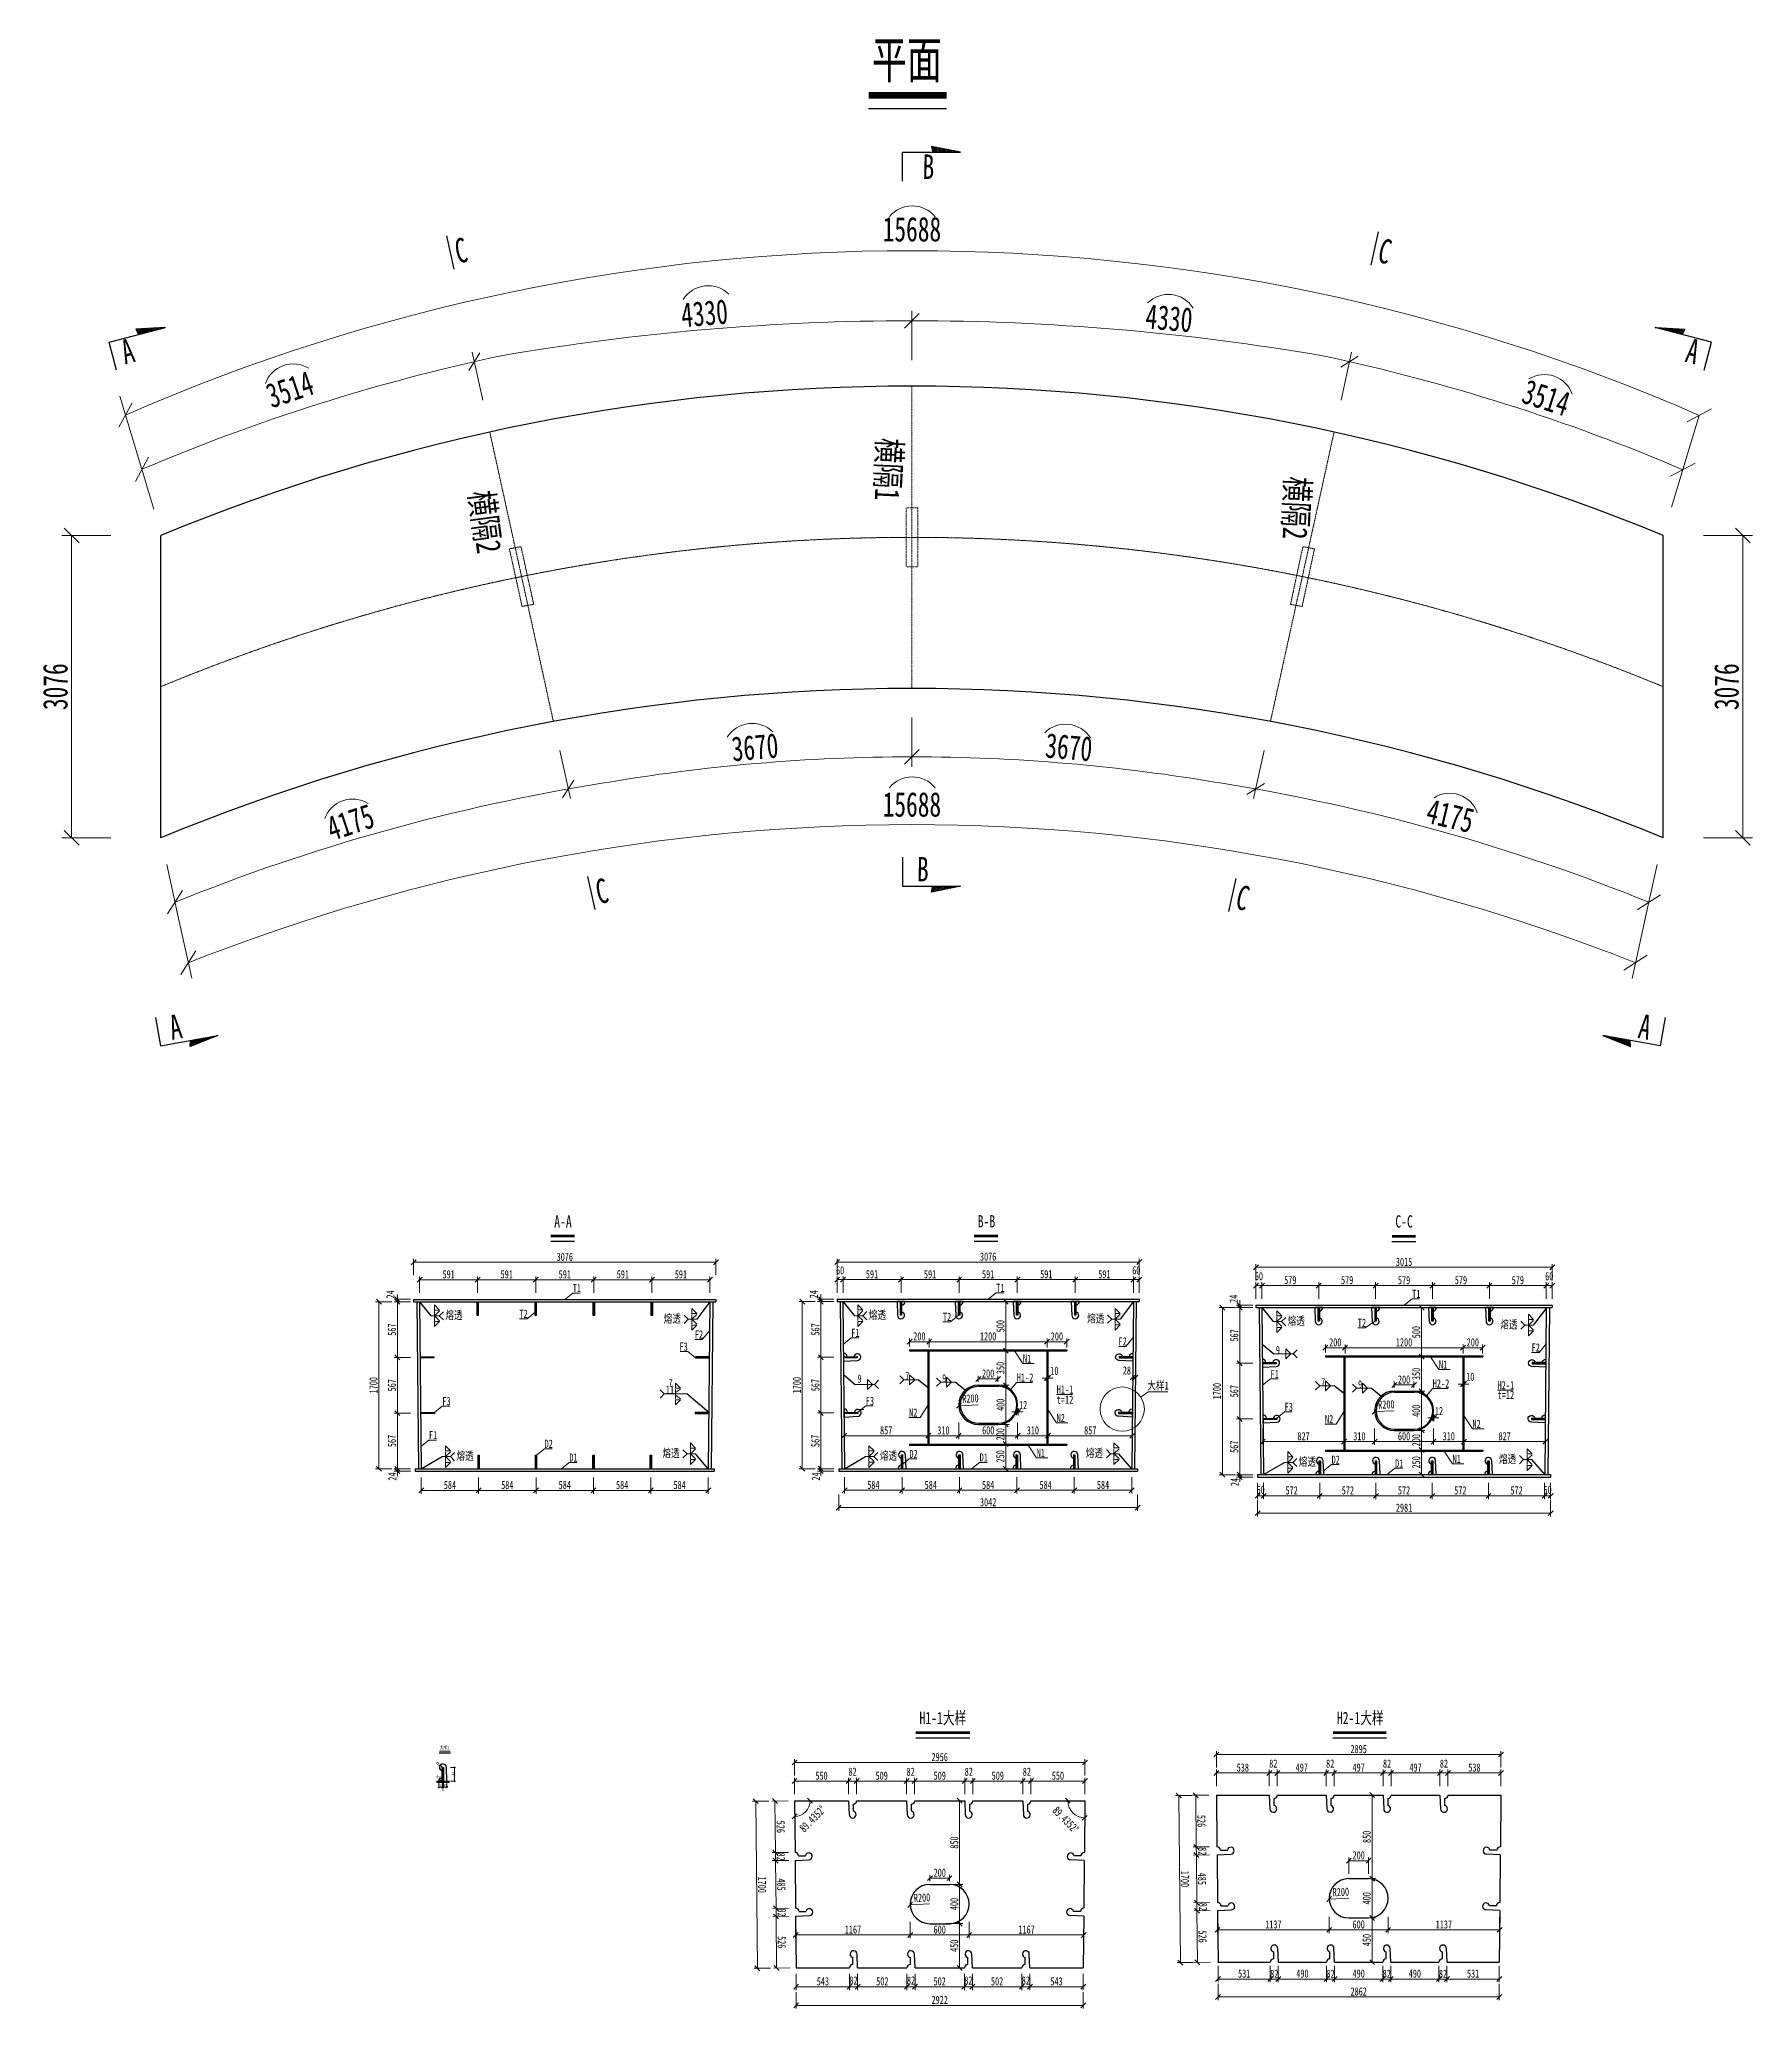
# Model space of a CAD drawing. Header units: millimetres. Extents: x -358959 to 47, y -122282 to 697692.
# Drawn here: x -214617 to -197179, y -23089 to -3058 of the extents above; entities that cross this region are included whole.
import ezdxf
from ezdxf.enums import TextEntityAlignment as Align

# ---------------------------------------------------------------- set-up
doc = ezdxf.new("R2010")
doc.units = ezdxf.units.MM
doc.header["$LTSCALE"] = 2
doc.header["$PDMODE"] = 34
doc.linetypes.add('CENTER2', pattern=[28.575, 19.05, -3.175, 3.175, -3.175])
doc.linetypes.add('DASHED', pattern=[0.75, 0.5, -0.25])
doc.layers.get('Defpoints').update_dxf_attribs({"color": 8, "lineweight": 9})
doc.layers.add('dim', color=3, linetype='Continuous')
for name, color, linetype, lineweight in [('中心线', 7, 'CENTER2', 15), ('标注', 4, 'Continuous', 13), ('标注线及字体', 2, 'Continuous', 15), ('桥 构造粗实', 1, 'Continuous', 30), ('细实线', 4, 'Continuous', 15), ('虚线', 4, 'DASHED', 15), ('钢板粗线', 1, 'Continuous', 25)]:
    doc.layers.add(name, color=color, linetype=linetype, lineweight=lineweight)
doc.styles.add('111', font='仿宋_GB2312.ttf', dxfattribs={"width": 0.7})
doc.styles.add('BM_Anno', font='仿宋_GB2312.ttf', dxfattribs={"width": 0.85})
doc.styles.add('SMEDI', font='仿宋_GB2312.ttf', dxfattribs={"width": 0.75})
doc.styles.get("Standard").update_dxf_attribs({"font": '仿宋_GB2312.ttf'})
doc.styles.add('仿宋字', font='仿宋_GB2312.ttf', dxfattribs={"width": 0.7})
doc.dimstyles.new('200', dxfattribs={"dimscale": 0, "dimtxt": 2.5, "dimasz": 1.5, "dimexe": 1, "dimexo": 1, "dimgap": 0.4, "dimtad": 1, "dimdec": 0, "dimdsep": 46, "dimtxsty": '111', "dimblk": 'OBLIQUE', "dimcen": 0, "dimclrd": 256, "dimclre": 256, "dimclrt": 256, "dimadec": 4, "dimazin": 0, "dimtfac": 1, "dimtdec": 0, "dimtmove": 2, "dimatfit": 3, "dimfxl": 4, "dimfxlon": 1, "dimtolj": 1, "dimlwd": -1, "dimlwe": -1, "dimarcsym": 0})
doc.dimstyles.new('MSteel_1.0_1.0', dxfattribs={"dimtxt": 3, "dimasz": 1.2, "dimexe": 1, "dimexo": 1, "dimgap": 1, "dimtad": 3, "dimtoh": 1, "dimdec": 0, "dimzin": 0, "dimdsep": 46, "dimtxsty": 'Standard', "dimblk": 'ARCHTICK', "dimcen": 0.09, "dimclrd": 3, "dimclre": 3, "dimadec": 4, "dimazin": 0, "dimtfac": 1, "dimtdec": 0, "dimtofl": 0, "dimtmove": 0, "dimatfit": 3, "dimfxl": 1, "dimtolj": 1, "dimtzin": 0, "dimarcsym": 0})

msp = doc.modelspace()

# ---------------------------------------------------------------- texts
at = {"layer": '标注', "style": '仿宋字', "width": 0.7}
for s, rotation, p in [('B', 358.80877, (-205629.8, -4477.3)), ('C', 11.21531, (-210358.9, -5338.3)), ('C', 346.40224, (-201007.9, -5319.3)), ('A', 14.47915, (-213744.3, -6365)), ('A', 345.52085, (-197876.9, -6334.7)), ('B', 358.80877, (-205686.7, -11622.7)), ('C', 11.21531, (-208925.4, -11854.7)), ('C', 346.40224, (-202454.7, -11896.2)), ('A', 10.62062, (-213266.9, -13236.1)), ('A', 349.37938, (-198356.1, -13213.8))]:
    msp.add_text(s, height=250, rotation=rotation, dxfattribs=at).set_placement(p)
at = {"layer": '标注', "linetype": 'DASHED', "style": 'BM_Anno', "width": 0.75}
for s, rotation, p in [('横隔1', 267.37296, (-206159.8, -7103.3)), ('横隔2', 267.37296, (-202008, -7496.5)), ('横隔2', 277.7803, (-210319.4, -7675.9))]:
    msp.add_text(s, height=250, rotation=rotation, dxfattribs=at).set_placement(p, align=Align.BOTTOM_LEFT)
at = {"layer": '标注', "ltscale": 550, "char_height": 250, "attachment_point": 5, "style": '仿宋字'}
for insert in [(-205735.8, -4990.2), (-205735.9, -10841.7)]:
    msp.add_mtext('\\A1;15688', dxfattribs=dict(at, insert=insert))
at = {"layer": '标注', "ltscale": 5, "char_height": 250, "attachment_point": 5, "style": '111'}
for s, insert, rotation in [('\\A1;4330', (-207847.5, -5844.5), 4.8717), ('\\A1;4330', (-203118.6, -5894.8), 355.1283), ('\\A1;3670', (-207333.4, -10258.9), 4.8717), ('\\A1;3670', (-204138.1, -10258.9), 355.1283)]:
    msp.add_mtext(s, dxfattribs=dict(at, insert=insert, rotation=rotation))
at = {"layer": '标注', "ltscale": 550, "char_height": 250, "attachment_point": 5, "style": '仿宋字'}
for s, insert, rotation in [('\\A1;3514', (-212066.8, -6619.4), 18.56119), ('\\A1;3514', (-199281, -6704), 342.10517), ('\\A1;4175', (-200256.8, -10957.7), 346.56299), ('\\A1;4175', (-211451.1, -11021.9), 18.42037)]:
    msp.add_mtext(s, dxfattribs=dict(at, insert=insert, rotation=rotation))
at = {"layer": '标注线及字体', "color": 0, "style": '111', "width": 0.7}
for s, height, p in [('平面', 375, (-205787.2, -3276.1)), ('A-A', 125, (-209287.3, -15081.5)), ('B-B', 125, (-204977.7, -15080.1)), ('C-C', 125, (-200726.6, -15081.5)), ('H1-1大样', 125, (-205420.8, -20130.1)), ('H2-1大样', 125, (-201172.5, -20130.1)), ('大样1', 37.5, (-210492.2, -20432.9))]:
    msp.add_text(s, height=height, dxfattribs=at).set_placement(p, align=Align.MIDDLE)
at = {"layer": '细实线', "width": 0.7}
for s, p in [('T1', (-209187.5, -15800.9)), ('D2', (-201464, -17546.3))]:
    msp.add_text(s, height=83.33, dxfattribs=at).set_placement(p)
at = {"layer": '细实线', "style": 'SMEDI', "width": 0.75}
for s, height, p in [('T1', 83.33, (-204877.9, -15799.5)), ('T1', 83.33, (-200645, -15860.2)), ('T2', 83.33, (-209730.2, -16062.7)), ('T2', 83.33, (-205420.6, -16093.9)), ('F2', 83.33, (-207945.8, -16273.3)), ('F1', 83.33, (-206353.4, -16255.9)), ('T2', 83.33, (-201198, -16154.5)), ('F3', 83.33, (-208101.5, -16396.2)), ('F2', 83.33, (-203634.2, -16343.6)), ('F2', 83.33, (-199428.8, -16405.7)), ('N1', 83.33, (-204605.6, -16518.2)), ('F1', 83.33, (-202086, -16675)), ('N1', 83.33, (-200372.7, -16578.8)), ('11', 83.33, (-208241.3, -16834.7)), ('7', 83.3, (-208213.5, -16767.2)), ('H1-2', 83.33, (-204669.4, -16710.6)), ('H1-1', 83.33, (-204263, -16832.4)), ('大样1', 83.33, (-203339.4, -16793.1)), ('H2-2', 83.33, (-200436.6, -16771.3)), ('t=12', 83.33, (-199775.9, -16887.5)), ('H2-1', 83.33, (-199775.9, -16789.3)), ('F3', 83.33, (-210515.5, -16950.9)), ('F3', 83.33, (-206205.9, -16949.5)), ('N2', 83.33, (-205765.1, -17067.7)), ('t=12', 83.33, (-204263, -16936.6)), ('F3', 83.33, (-201942.7, -17009.9)), ('F1', 83.33, (-210652.1, -17296.4)), ('N2', 83.33, (-204263.8, -17122.1)), ('N2', 83.33, (-201532.3, -17134.6)), ('N2', 83.33, (-200031, -17182.7)), ('D2', 83.33, (-209475, -17384.9)), ('D2', 83.33, (-205761.9, -17488.5)), ('N1', 83.33, (-204466.3, -17478.2)), ('D1', 83.33, (-209222.8, -17524.9)), ('D1', 83.33, (-205047.5, -17523.5)), ('D1', 83.33, (-200819.1, -17584.2)), ('N1', 83.33, (-200233.5, -17538.8))]:
    msp.add_text(s, height=height, dxfattribs=at).set_placement(p)
for s, height, p in [('熔透', 83.33, (-210484.3, -16033.7)), ('熔透', 83.33, (-208262, -16070.6)), ('熔透', 83.33, (-206174.7, -16032.4)), ('熔透', 83.33, (-203952.4, -16069.3)), ('熔透', 83.33, (-201911.4, -16093)), ('熔透', 83.33, (-199747.5, -16129.9)), ('9', 83.3, (-202032.6, -16390.7)), ('7', 83.3, (-205804.2, -16654.7)), ('9', 83.3, (-206289.7, -16680.9)), ('9', 83.3, (-205428.4, -16678.6)), ('7', 83.3, (-201571.3, -16715.4)), ('9', 83.3, (-201195.5, -16739.2)), ('熔透', 83.33, (-210371.3, -17466.2)), ('熔透', 83.33, (-208275.5, -17438.5)), ('熔透', 83.33, (-206061.7, -17464.8)), ('熔透', 83.33, (-203965.9, -17437.2)), ('熔透', 83.33, (-201798.4, -17525.5)), ('熔透', 83.33, (-199760.5, -17497.8))]:
    msp.add_text(s, height=height, dxfattribs=at).set_placement(p, align=Align.MIDDLE_LEFT)

# ---------------------------------------------------------------- blocks, each defined once
blk = doc.blocks.new('12-140 有孔')
at = {"layer": 'Defpoints', "ltscale": 5}
blk.add_line((0, 140), (0, 0), dxfattribs=at)
at = {"layer": '钢板粗线'}
for p, q in [((-41, 0), (41, 0)), ((-6, 0), (-6, 140)), ((-6, 140), (6, 140)), ((6, 140), (6, 0)), ((41, 0), (35, 141))]:
    blk.add_line(p, q, dxfattribs=at)
for centre, start, end in [((-6, 0), 90, 180), ((0, 140), 0, 260.1291)]:
    blk.add_arc(centre, 35, start, end, dxfattribs=at)
blk = doc.blocks.new('_Oblique')
at = {"color": 0, "linetype": 'ByBlock', "lineweight": -2}
blk.add_line((-0.5, -0.5), (0.5, 0.5), dxfattribs=at)
blk = doc.blocks.new('*D21')
at = {"layer": 'Defpoints', "color": 0, "ltscale": 5, "transparency": 16777216}
for p in [(-210550, -20776), (-210515, -20776), (-210550, -20837)]:
    blk.add_point(p, dxfattribs=at)
at = {"layer": '标注', "ltscale": 5, "transparency": 16777216}
for p, q in [((-210550, -20797), (-210550, -20847)), ((-210515, -20797), (-210515, -20847)), ((-210515, -20837), (-210550, -20837))]:
    blk.add_line(p, q, dxfattribs=at)
at = {"layer": '标注', "ltscale": 5, "transparency": 16777216, "xscale": 15, "yscale": 15, "zscale": 15, "rotation": 180}
blk.add_blockref('_Oblique', (-210550, -20837), dxfattribs=at)
at = {"layer": '标注', "ltscale": 5, "transparency": 16777216, "xscale": 15, "yscale": 15, "zscale": 15}
blk.add_blockref('_Oblique', (-210515, -20837), dxfattribs=at)
at = {"layer": '标注', "ltscale": 5, "transparency": 16777216, "insert": (-210533, -20820), "char_height": 25, "attachment_point": 5, "style": '111'}
blk.add_mtext('\\A1;35', dxfattribs=at)
blk = doc.blocks.new('*D22')
at = {"layer": 'Defpoints', "color": 0, "ltscale": 5, "transparency": 16777216}
for p in [(-210515, -20776), (-210503, -20776), (-210503, -20837)]:
    blk.add_point(p, dxfattribs=at)
at = {"layer": '标注', "ltscale": 5, "transparency": 16777216}
for p, q in [((-210515, -20797), (-210515, -20847)), ((-210503, -20797), (-210503, -20847)), ((-210515, -20837), (-210503, -20837))]:
    blk.add_line(p, q, dxfattribs=at)
at = {"layer": '标注', "ltscale": 5, "transparency": 16777216, "xscale": 15, "yscale": 15, "zscale": 15, "rotation": 180}
blk.add_blockref('_Oblique', (-210515, -20837), dxfattribs=at)
at = {"layer": '标注', "ltscale": 5, "transparency": 16777216, "xscale": 15, "yscale": 15, "zscale": 15}
blk.add_blockref('_Oblique', (-210503, -20837), dxfattribs=at)
at = {"layer": '标注', "ltscale": 5, "transparency": 16777216, "insert": (-210509, -20860), "char_height": 25, "attachment_point": 5, "style": '111'}
blk.add_mtext('\\A1;12', dxfattribs=at)
blk = doc.blocks.new('*D23')
at = {"layer": 'Defpoints', "color": 0, "ltscale": 5, "transparency": 16777216}
for p in [(-210503, -20776), (-210468, -20776), (-210468, -20837)]:
    blk.add_point(p, dxfattribs=at)
at = {"layer": '标注', "ltscale": 5, "transparency": 16777216}
for p, q in [((-210503, -20797), (-210503, -20847)), ((-210468, -20797), (-210468, -20847)), ((-210503, -20837), (-210468, -20837))]:
    blk.add_line(p, q, dxfattribs=at)
at = {"layer": '标注', "ltscale": 5, "transparency": 16777216, "xscale": 15, "yscale": 15, "zscale": 15, "rotation": 180}
blk.add_blockref('_Oblique', (-210503, -20837), dxfattribs=at)
at = {"layer": '标注', "ltscale": 5, "transparency": 16777216, "xscale": 15, "yscale": 15, "zscale": 15}
blk.add_blockref('_Oblique', (-210468, -20837), dxfattribs=at)
at = {"layer": '标注', "ltscale": 5, "transparency": 16777216, "insert": (-210486, -20820), "char_height": 25, "attachment_point": 5, "style": '111'}
blk.add_mtext('\\A1;35', dxfattribs=at)
blk = doc.blocks.new('*D24')
at = {"layer": 'Defpoints', "color": 0, "ltscale": 5, "transparency": 16777216}
for p in [(-210548, -20763), (-210515, -20776)]:
    blk.add_point(p, dxfattribs=at)
at = {"layer": '标注', "ltscale": 5, "transparency": 16777216}
blk.add_line((-210515, -20776), (-210548, -20763), dxfattribs=at)
at = {"layer": '标注', "ltscale": 5, "transparency": 16777216, "xscale": 15, "yscale": 15, "zscale": 15, "rotation": 156.5780455694849}
blk.add_blockref('_Oblique', (-210548, -20763), dxfattribs=at)
at = {"layer": '标注', "ltscale": 5, "transparency": 16777216, "insert": (-210554, -20735), "char_height": 25, "attachment_point": 5, "rotation": 336.578, "style": '111'}
blk.add_mtext('\\A1;R35', dxfattribs=at)
blk = doc.blocks.new('*D25')
at = {"layer": 'Defpoints', "color": 0, "ltscale": 5, "transparency": 16777216}
for p in [(-210503, -20636), (-210503, -20776), (-210392, -20776)]:
    blk.add_point(p, dxfattribs=at)
at = {"layer": '标注', "ltscale": 5, "transparency": 16777216}
for p, q in [((-210432, -20636), (-210382, -20636)), ((-210432, -20776), (-210382, -20776)), ((-210392, -20636), (-210392, -20776))]:
    blk.add_line(p, q, dxfattribs=at)
at = {"layer": '标注', "ltscale": 5, "transparency": 16777216, "xscale": 15, "yscale": 15, "zscale": 15}
for p, rotation in [((-210392, -20636), 90), ((-210392, -20776), 270)]:
    blk.add_blockref('_Oblique', p, dxfattribs=dict(at, rotation=rotation))
at = {"layer": '标注', "ltscale": 5, "transparency": 16777216, "insert": (-210409, -20706), "char_height": 25, "attachment_point": 5, "rotation": 90, "style": '111'}
blk.add_mtext('\\A1;140', dxfattribs=at)
blk = doc.blocks.new('*D26')
at = {"layer": 'Defpoints', "color": 0, "ltscale": 5, "transparency": 16777216}
for p in [(-210538, -20616), (-210509, -20636)]:
    blk.add_point(p, dxfattribs=at)
at = {"layer": '标注', "ltscale": 5, "transparency": 16777216}
blk.add_line((-210509, -20636), (-210538, -20616), dxfattribs=at)
at = {"layer": '标注', "ltscale": 5, "transparency": 16777216, "xscale": 15, "yscale": 15, "zscale": 15, "rotation": 143.4802079940313}
blk.add_blockref('_Oblique', (-210538, -20616), dxfattribs=at)
at = {"layer": '标注', "ltscale": 5, "transparency": 16777216, "insert": (-210558, -20598), "char_height": 25, "attachment_point": 5, "rotation": 323.4802, "style": '111'}
blk.add_mtext('\\A1;R35', dxfattribs=at)
blk = doc.blocks.new('*D3480')
at = {"layer": 'Defpoints', "color": 0, "ltscale": 5, "transparency": 16777216}
for p in [(-214288, -8104), (-213380, -8104), (-213380, -11179)]:
    blk.add_point(p, dxfattribs=at)
at = {"layer": '标注', "ltscale": 5, "transparency": 16777216}
for p, q in [((-213888, -8104), (-214388, -8104)), ((-214288, -11179), (-214288, -8104)), ((-213888, -11179), (-214388, -11179))]:
    blk.add_line(p, q, dxfattribs=at)
at = {"layer": '标注', "ltscale": 5, "transparency": 16777216, "xscale": 149.9999999999998, "yscale": 149.9999999999998, "zscale": 149.9999999999998}
for p, rotation in [((-214288, -8104), 90), ((-214288, -11179), 270)]:
    blk.add_blockref('_Oblique', p, dxfattribs=dict(at, rotation=rotation))
at = {"layer": '标注', "ltscale": 5, "transparency": 16777216, "insert": (-214453, -9642), "char_height": 250, "attachment_point": 5, "rotation": 90, "style": '111'}
blk.add_mtext('\\A1;3076', dxfattribs=at)
blk = doc.blocks.new('*D3481')
at = {"layer": 'Defpoints', "color": 0, "ltscale": 5, "transparency": 16777216}
for p in [(-198091, -8104), (-197279, -8104), (-198091, -11179)]:
    blk.add_point(p, dxfattribs=at)
at = {"layer": '标注', "ltscale": 5, "transparency": 16777216}
for p, q in [((-197679, -8104), (-197179, -8104)), ((-197279, -11179), (-197279, -8104)), ((-197679, -11179), (-197179, -11179))]:
    blk.add_line(p, q, dxfattribs=at)
at = {"layer": '标注', "ltscale": 5, "transparency": 16777216, "xscale": 149.9999999999998, "yscale": 149.9999999999998, "zscale": 149.9999999999998}
for p, rotation in [((-197279, -8104), 90), ((-197279, -11179), 270)]:
    blk.add_blockref('_Oblique', p, dxfattribs=dict(at, rotation=rotation))
at = {"layer": '标注', "ltscale": 5, "transparency": 16777216, "insert": (-197444, -9642), "char_height": 250, "attachment_point": 5, "rotation": 90, "style": '111'}
blk.add_mtext('\\A1;3076', dxfattribs=at)
blk = doc.blocks.new('剖面箭头')
at = {"layer": '钢板粗线', "ltscale": 10}
h = blk.add_hatch(dxfattribs=at)
h.set_pattern_fill('ANSI31', color=256, style=0)
h.set_pattern_definition([(45, (-182.99888, -777.8594), (-0.088388348, 0.088388348), [])])
h.paths.add_polyline_path([(6, -3), (3.15, -3), (3, -3.6)])
for p, q in [((0, 0), (0, -3)), ((0, -3), (6, -3)), ((6, -3), (3, -3.6)), ((3, -3.6), (3.15, -3))]:
    blk.add_line(p, q, dxfattribs=at)
blk = doc.blocks.new('12-140 无孔')
at = {"layer": 'Defpoints', "ltscale": 5}
blk.add_line((0, 140), (0, 0), dxfattribs=at)
at = {"layer": '钢板粗线'}
for p, q in [((-6, 0), (-6, 140)), ((-6, 140), (6, 140)), ((6, 140), (6, 0))]:
    blk.add_line(p, q, dxfattribs=at)
blk = doc.blocks.new('_ArchTick')
at = {"color": 0, "linetype": 'ByBlock', "const_width": 0.15}
blk.add_lwpolyline([(-0.5, -0.5), (0.5, 0.5)], dxfattribs=at)
blk = doc.blocks.new('*D3451')
at = {"layer": 'Defpoints', "color": 0, "ltscale": 5, "transparency": 16777216}
for p in [(-210973, -15874), (-210747, -15874), (-210747, -15898)]:
    blk.add_point(p, dxfattribs=at)
at = {"layer": '标注', "ltscale": 5, "transparency": 16777216}
for p, q in [((-210973, -15874), (-210973, -15824)), ((-210840, -15874), (-211006, -15874)), ((-210840, -15898), (-211006, -15898)), ((-210973, -15898), (-210973, -15874)), ((-210973, -15898), (-210973, -15948))]:
    blk.add_line(p, q, dxfattribs=at)
at = {"layer": '标注', "ltscale": 5, "transparency": 16777216, "xscale": 50, "yscale": 50, "zscale": 50}
for p, rotation in [((-210973, -15874), 270), ((-210973, -15898), 90)]:
    blk.add_blockref('_Oblique', p, dxfattribs=dict(at, rotation=rotation))
at = {"layer": '标注', "ltscale": 5, "transparency": 16777216, "insert": (-211044, -15824), "char_height": 83.3, "attachment_point": 5, "rotation": 90, "style": '111'}
blk.add_mtext('\\A1;24', dxfattribs=at)
blk = doc.blocks.new('*D3452')
at = {"layer": 'Defpoints', "color": 0, "ltscale": 5, "transparency": 16777216}
for p in [(-210741, -16465), (-210973, -17032), (-210736, -17032)]:
    blk.add_point(p, dxfattribs=at)
at = {"layer": '标注', "ltscale": 5, "transparency": 16777216}
for p, q in [((-210840, -16465), (-211006, -16465)), ((-210973, -16465), (-210973, -17032)), ((-210840, -17032), (-211006, -17032))]:
    blk.add_line(p, q, dxfattribs=at)
at = {"layer": '标注', "ltscale": 5, "transparency": 16777216, "xscale": 50, "yscale": 50, "zscale": 50}
for p, rotation in [((-210973, -16465), 90), ((-210973, -17032), 270)]:
    blk.add_blockref('_Oblique', p, dxfattribs=dict(at, rotation=rotation))
at = {"layer": '标注', "ltscale": 5, "transparency": 16777216, "insert": (-211028, -16748), "char_height": 83.3, "attachment_point": 5, "rotation": 90, "style": '111'}
blk.add_mtext('\\A1;567', dxfattribs=at)
blk = doc.blocks.new('*D3453')
at = {"layer": 'Defpoints', "color": 0, "ltscale": 5, "transparency": 16777216}
for p in [(-210736, -17032), (-210973, -17598), (-210730, -17598)]:
    blk.add_point(p, dxfattribs=at)
at = {"layer": '标注', "ltscale": 5, "transparency": 16777216}
for p, q in [((-210840, -17032), (-211006, -17032)), ((-210973, -17032), (-210973, -17598)), ((-210840, -17598), (-211006, -17598))]:
    blk.add_line(p, q, dxfattribs=at)
at = {"layer": '标注', "ltscale": 5, "transparency": 16777216, "xscale": 50, "yscale": 50, "zscale": 50}
for p, rotation in [((-210973, -17032), 90), ((-210973, -17598), 270)]:
    blk.add_blockref('_Oblique', p, dxfattribs=dict(at, rotation=rotation))
at = {"layer": '标注', "ltscale": 5, "transparency": 16777216, "insert": (-211028, -17315), "char_height": 83.3, "attachment_point": 5, "rotation": 90, "style": '111'}
blk.add_mtext('\\A1;567', dxfattribs=at)
blk = doc.blocks.new('*D3454')
at = {"layer": 'Defpoints', "color": 0, "ltscale": 5, "transparency": 16777216}
for p in [(-210973, -17622), (-210730, -17598), (-210730, -17622)]:
    blk.add_point(p, dxfattribs=at)
at = {"layer": '标注', "ltscale": 5, "transparency": 16777216}
for p, q in [((-210840, -17598), (-211006, -17598)), ((-210840, -17622), (-211006, -17622)), ((-210973, -17598), (-210973, -17548)), ((-210973, -17598), (-210973, -17622)), ((-210973, -17622), (-210973, -17672))]:
    blk.add_line(p, q, dxfattribs=at)
at = {"layer": '标注', "ltscale": 5, "transparency": 16777216, "xscale": 50, "yscale": 50, "zscale": 50}
for p, rotation in [((-210973, -17598), 270), ((-210973, -17622), 90)]:
    blk.add_blockref('_Oblique', p, dxfattribs=dict(at, rotation=rotation))
at = {"layer": '标注', "ltscale": 5, "transparency": 16777216, "insert": (-211024, -17677), "char_height": 83.3, "attachment_point": 5, "rotation": 90, "style": '111'}
blk.add_mtext('\\A1;24', dxfattribs=at)
blk = doc.blocks.new('*D3455')
at = {"layer": 'Defpoints', "color": 0, "ltscale": 5, "transparency": 16777216}
for p in [(-210156, -15675), (-210747, -15898), (-210156, -15898)]:
    blk.add_point(p, dxfattribs=at)
at = {"layer": '标注', "ltscale": 5, "transparency": 16777216}
for p, q in [((-210747, -15809), (-210747, -15642)), ((-210747, -15675), (-210156, -15675)), ((-210156, -15809), (-210156, -15642))]:
    blk.add_line(p, q, dxfattribs=at)
at = {"layer": '标注', "ltscale": 5, "transparency": 16777216, "xscale": 50, "yscale": 50, "zscale": 50, "rotation": 180}
blk.add_blockref('_Oblique', (-210747, -15675), dxfattribs=at)
at = {"layer": '标注', "ltscale": 5, "transparency": 16777216, "xscale": 50, "yscale": 50, "zscale": 50}
blk.add_blockref('_Oblique', (-210156, -15675), dxfattribs=at)
at = {"layer": '标注', "ltscale": 5, "transparency": 16777216, "insert": (-210451, -15620), "char_height": 83.3, "attachment_point": 5, "style": '111'}
blk.add_mtext('\\A1;591', dxfattribs=at)
blk = doc.blocks.new('*D3456')
at = {"layer": 'Defpoints', "color": 0, "ltscale": 5, "transparency": 16777216}
for p in [(-209565, -15675), (-210156, -15898), (-209565, -15898)]:
    blk.add_point(p, dxfattribs=at)
at = {"layer": '标注', "ltscale": 5, "transparency": 16777216}
for p, q in [((-210156, -15809), (-210156, -15642)), ((-210156, -15675), (-209565, -15675)), ((-209565, -15809), (-209565, -15642))]:
    blk.add_line(p, q, dxfattribs=at)
at = {"layer": '标注', "ltscale": 5, "transparency": 16777216, "xscale": 50, "yscale": 50, "zscale": 50, "rotation": 180}
blk.add_blockref('_Oblique', (-210156, -15675), dxfattribs=at)
at = {"layer": '标注', "ltscale": 5, "transparency": 16777216, "xscale": 50, "yscale": 50, "zscale": 50}
blk.add_blockref('_Oblique', (-209565, -15675), dxfattribs=at)
at = {"layer": '标注', "ltscale": 5, "transparency": 16777216, "insert": (-209860, -15620), "char_height": 83.3, "attachment_point": 5, "style": '111'}
blk.add_mtext('\\A1;591', dxfattribs=at)
blk = doc.blocks.new('*D3447')
at = {"layer": 'Defpoints', "color": 0, "ltscale": 5, "transparency": 16777216}
for p in [(-207791, -15675), (-208382, -15898), (-207791, -15898)]:
    blk.add_point(p, dxfattribs=at)
at = {"layer": '标注', "ltscale": 5, "transparency": 16777216}
for p, q in [((-208382, -15809), (-208382, -15642)), ((-208382, -15675), (-207791, -15675)), ((-207791, -15809), (-207791, -15642))]:
    blk.add_line(p, q, dxfattribs=at)
at = {"layer": '标注', "ltscale": 5, "transparency": 16777216, "xscale": 50, "yscale": 50, "zscale": 50, "rotation": 180}
blk.add_blockref('_Oblique', (-208382, -15675), dxfattribs=at)
at = {"layer": '标注', "ltscale": 5, "transparency": 16777216, "xscale": 50, "yscale": 50, "zscale": 50}
blk.add_blockref('_Oblique', (-207791, -15675), dxfattribs=at)
at = {"layer": '标注', "ltscale": 5, "transparency": 16777216, "insert": (-208087, -15620), "char_height": 83.3, "attachment_point": 5, "style": '111'}
blk.add_mtext('\\A1;591', dxfattribs=at)
blk = doc.blocks.new('*D3457')
at = {"layer": 'Defpoints', "color": 0, "ltscale": 5, "transparency": 16777216}
for p in [(-210807, -15497), (-210807, -15898), (-207731, -15898)]:
    blk.add_point(p, dxfattribs=at)
at = {"layer": '标注', "ltscale": 5, "transparency": 16777216}
for p, q in [((-210807, -15630), (-210807, -15463)), ((-207731, -15497), (-210807, -15497)), ((-207731, -15630), (-207731, -15463))]:
    blk.add_line(p, q, dxfattribs=at)
at = {"layer": '标注', "ltscale": 5, "transparency": 16777216, "xscale": 50, "yscale": 50, "zscale": 50, "rotation": 180}
blk.add_blockref('_Oblique', (-210807, -15497), dxfattribs=at)
at = {"layer": '标注', "ltscale": 5, "transparency": 16777216, "xscale": 50, "yscale": 50, "zscale": 50}
blk.add_blockref('_Oblique', (-207731, -15497), dxfattribs=at)
at = {"layer": '标注', "ltscale": 5, "transparency": 16777216, "insert": (-209269, -15442), "char_height": 83.3, "attachment_point": 5, "style": '111'}
blk.add_mtext('\\A1;3076', dxfattribs=at)
blk = doc.blocks.new('*D3458')
at = {"layer": 'Defpoints', "color": 0, "ltscale": 5, "transparency": 16777216}
for p in [(-210730, -17598), (-210146, -17598), (-210146, -17818)]:
    blk.add_point(p, dxfattribs=at)
at = {"layer": '标注', "ltscale": 5, "transparency": 16777216}
for p, q in [((-210730, -17685), (-210730, -17851)), ((-210730, -17818), (-210146, -17818)), ((-210146, -17685), (-210146, -17851))]:
    blk.add_line(p, q, dxfattribs=at)
at = {"layer": '标注', "ltscale": 5, "transparency": 16777216, "xscale": 50, "yscale": 50, "zscale": 50, "rotation": 180}
blk.add_blockref('_Oblique', (-210730, -17818), dxfattribs=at)
at = {"layer": '标注', "ltscale": 5, "transparency": 16777216, "xscale": 50, "yscale": 50, "zscale": 50}
blk.add_blockref('_Oblique', (-210146, -17818), dxfattribs=at)
at = {"layer": '标注', "ltscale": 5, "transparency": 16777216, "insert": (-210438, -17763), "char_height": 83.3, "attachment_point": 5, "style": '111'}
blk.add_mtext('\\A1;584', dxfattribs=at)
blk = doc.blocks.new('*D3459')
at = {"layer": 'Defpoints', "color": 0, "ltscale": 5, "transparency": 16777216}
for p in [(-210146, -17598), (-209561, -17598), (-209561, -17818)]:
    blk.add_point(p, dxfattribs=at)
at = {"layer": '标注', "ltscale": 5, "transparency": 16777216}
for p, q in [((-210146, -17685), (-210146, -17851)), ((-210146, -17818), (-209561, -17818)), ((-209561, -17685), (-209561, -17851))]:
    blk.add_line(p, q, dxfattribs=at)
at = {"layer": '标注', "ltscale": 5, "transparency": 16777216, "xscale": 50, "yscale": 50, "zscale": 50, "rotation": 180}
blk.add_blockref('_Oblique', (-210146, -17818), dxfattribs=at)
at = {"layer": '标注', "ltscale": 5, "transparency": 16777216, "xscale": 50, "yscale": 50, "zscale": 50}
blk.add_blockref('_Oblique', (-209561, -17818), dxfattribs=at)
at = {"layer": '标注', "ltscale": 5, "transparency": 16777216, "insert": (-209854, -17763), "char_height": 83.3, "attachment_point": 5, "style": '111'}
blk.add_mtext('\\A1;584', dxfattribs=at)
blk = doc.blocks.new('*D3448')
at = {"layer": 'Defpoints', "color": 0, "ltscale": 5, "transparency": 16777216}
for p in [(-208393, -17598), (-207808, -17598), (-207808, -17818)]:
    blk.add_point(p, dxfattribs=at)
at = {"layer": '标注', "ltscale": 5, "transparency": 16777216}
for p, q in [((-208393, -17685), (-208393, -17851)), ((-208393, -17818), (-207808, -17818)), ((-207808, -17685), (-207808, -17851))]:
    blk.add_line(p, q, dxfattribs=at)
at = {"layer": '标注', "ltscale": 5, "transparency": 16777216, "xscale": 50, "yscale": 50, "zscale": 50, "rotation": 180}
blk.add_blockref('_Oblique', (-208393, -17818), dxfattribs=at)
at = {"layer": '标注', "ltscale": 5, "transparency": 16777216, "xscale": 50, "yscale": 50, "zscale": 50}
blk.add_blockref('_Oblique', (-207808, -17818), dxfattribs=at)
at = {"layer": '标注', "ltscale": 5, "transparency": 16777216, "insert": (-208100, -17763), "char_height": 83.3, "attachment_point": 5, "style": '111'}
blk.add_mtext('\\A1;584', dxfattribs=at)
blk = doc.blocks.new('*D3460')
at = {"layer": 'Defpoints', "color": 0, "ltscale": 5, "transparency": 16777216}
for p in [(-210775, -15898), (-211161, -17598), (-210758, -17598)]:
    blk.add_point(p, dxfattribs=at)
at = {"layer": '标注', "ltscale": 5, "transparency": 16777216}
for p, q in [((-211028, -15898), (-211195, -15898)), ((-211161, -15898), (-211161, -17598)), ((-211028, -17598), (-211195, -17598))]:
    blk.add_line(p, q, dxfattribs=at)
at = {"layer": '标注', "ltscale": 5, "transparency": 16777216, "xscale": 50, "yscale": 50, "zscale": 50}
for p, rotation in [((-211161, -15898), 90), ((-211161, -17598), 270)]:
    blk.add_blockref('_Oblique', p, dxfattribs=dict(at, rotation=rotation))
at = {"layer": '标注', "ltscale": 5, "transparency": 16777216, "insert": (-211216, -16748), "char_height": 83.3, "attachment_point": 5, "rotation": 90, "style": '111'}
blk.add_mtext('\\A1;1700', dxfattribs=at)
blk = doc.blocks.new('*D3461')
at = {"layer": 'Defpoints', "color": 0, "ltscale": 5, "transparency": 16777216}
for p in [(-202400, -15934), (-202174, -15934), (-202174, -15958)]:
    blk.add_point(p, dxfattribs=at)
at = {"layer": '标注', "ltscale": 5, "transparency": 16777216}
for p, q in [((-202267, -15934), (-202434, -15934)), ((-202267, -15958), (-202434, -15958)), ((-202400, -15934), (-202400, -15884)), ((-202400, -15958), (-202400, -15934)), ((-202400, -15958), (-202400, -16008))]:
    blk.add_line(p, q, dxfattribs=at)
at = {"layer": '标注', "ltscale": 5, "transparency": 16777216, "xscale": 50.00000000000042, "yscale": 50.00000000000042, "zscale": 50.00000000000042}
for p, rotation in [((-202400, -15934), 270), ((-202400, -15958), 90)]:
    blk.add_blockref('_Oblique', p, dxfattribs=dict(at, rotation=rotation))
at = {"layer": '标注', "ltscale": 5, "transparency": 16777216, "insert": (-202461, -15869), "char_height": 83.3, "attachment_point": 5, "rotation": 90, "style": '111'}
blk.add_mtext('\\A1;24', dxfattribs=at)
blk = doc.blocks.new('*D3462')
at = {"layer": 'Defpoints', "color": 0, "ltscale": 5, "transparency": 16777216}
for p in [(-202174, -15958), (-202400, -16524), (-202168, -16524)]:
    blk.add_point(p, dxfattribs=at)
at = {"layer": '标注', "ltscale": 5, "transparency": 16777216}
for p, q in [((-202267, -15958), (-202434, -15958)), ((-202400, -15958), (-202400, -16524)), ((-202267, -16524), (-202434, -16524))]:
    blk.add_line(p, q, dxfattribs=at)
at = {"layer": '标注', "ltscale": 5, "transparency": 16777216, "xscale": 50.00000000000042, "yscale": 50.00000000000042, "zscale": 50.00000000000042}
for p, rotation in [((-202400, -15958), 90), ((-202400, -16524), 270)]:
    blk.add_blockref('_Oblique', p, dxfattribs=dict(at, rotation=rotation))
at = {"layer": '标注', "ltscale": 5, "transparency": 16777216, "insert": (-202455, -16241), "char_height": 83.3, "attachment_point": 5, "rotation": 90, "style": '111'}
blk.add_mtext('\\A1;567', dxfattribs=at)
blk = doc.blocks.new('*D3449')
at = {"layer": 'Defpoints', "color": 0, "ltscale": 5, "transparency": 16777216}
for p in [(-202163, -17091), (-202400, -17658), (-202157, -17658)]:
    blk.add_point(p, dxfattribs=at)
at = {"layer": '标注', "ltscale": 5, "transparency": 16777216}
for p, q in [((-202267, -17091), (-202434, -17091)), ((-202400, -17091), (-202400, -17658)), ((-202267, -17658), (-202434, -17658))]:
    blk.add_line(p, q, dxfattribs=at)
at = {"layer": '标注', "ltscale": 5, "transparency": 16777216, "xscale": 50.00000000000042, "yscale": 50.00000000000042, "zscale": 50.00000000000042}
for p, rotation in [((-202400, -17091), 90), ((-202400, -17658), 270)]:
    blk.add_blockref('_Oblique', p, dxfattribs=dict(at, rotation=rotation))
at = {"layer": '标注', "ltscale": 5, "transparency": 16777216, "insert": (-202455, -17374), "char_height": 83.3, "attachment_point": 5, "rotation": 90, "style": '111'}
blk.add_mtext('\\A1;567', dxfattribs=at)
blk = doc.blocks.new('*D3463')
at = {"layer": 'Defpoints', "color": 0, "ltscale": 5, "transparency": 16777216}
for p in [(-202576, -15958), (-202202, -15958), (-202185, -17658)]:
    blk.add_point(p, dxfattribs=at)
at = {"layer": '标注', "ltscale": 5, "transparency": 16777216}
for p, q in [((-202442, -15958), (-202609, -15958)), ((-202576, -17658), (-202576, -15958)), ((-202442, -17658), (-202609, -17658))]:
    blk.add_line(p, q, dxfattribs=at)
at = {"layer": '标注', "ltscale": 5, "transparency": 16777216, "xscale": 50.00000000000042, "yscale": 50.00000000000042, "zscale": 50.00000000000042}
for p, rotation in [((-202576, -15958), 90), ((-202576, -17658), 270)]:
    blk.add_blockref('_Oblique', p, dxfattribs=dict(at, rotation=rotation))
at = {"layer": '标注', "ltscale": 5, "transparency": 16777216, "insert": (-202631, -16808), "char_height": 83.3, "attachment_point": 5, "rotation": 90, "style": '111'}
blk.add_mtext('\\A1;1700', dxfattribs=at)
blk = doc.blocks.new('*D3464')
at = {"layer": 'Defpoints', "color": 0, "ltscale": 5, "transparency": 16777216}
for p in [(-202400, -17682), (-202157, -17658), (-202157, -17682)]:
    blk.add_point(p, dxfattribs=at)
at = {"layer": '标注', "ltscale": 5, "transparency": 16777216}
for p, q in [((-202400, -17658), (-202400, -17608)), ((-202267, -17658), (-202434, -17658)), ((-202267, -17682), (-202434, -17682)), ((-202400, -17658), (-202400, -17682)), ((-202400, -17682), (-202400, -17732))]:
    blk.add_line(p, q, dxfattribs=at)
at = {"layer": '标注', "ltscale": 5, "transparency": 16777216, "xscale": 50.00000000000042, "yscale": 50.00000000000042, "zscale": 50.00000000000042}
for p, rotation in [((-202400, -17658), 270), ((-202400, -17682), 90)]:
    blk.add_blockref('_Oblique', p, dxfattribs=dict(at, rotation=rotation))
at = {"layer": '标注', "ltscale": 5, "transparency": 16777216, "insert": (-202451, -17733), "char_height": 83.3, "attachment_point": 5, "rotation": 90, "style": '111'}
blk.add_mtext('\\A1;24', dxfattribs=at)
blk = doc.blocks.new('*D3465')
at = {"layer": 'Defpoints', "color": 0, "ltscale": 5, "transparency": 16777216}
for p in [(-201595, -15734), (-202174, -15958), (-201595, -15958)]:
    blk.add_point(p, dxfattribs=at)
at = {"layer": '标注', "ltscale": 5, "transparency": 16777216}
for p, q in [((-202174, -15868), (-202174, -15701)), ((-202174, -15734), (-201595, -15734)), ((-201595, -15868), (-201595, -15701))]:
    blk.add_line(p, q, dxfattribs=at)
at = {"layer": '标注', "ltscale": 5, "transparency": 16777216, "xscale": 50.00000000000042, "yscale": 50.00000000000042, "zscale": 50.00000000000042, "rotation": 180}
blk.add_blockref('_Oblique', (-202174, -15734), dxfattribs=at)
at = {"layer": '标注', "ltscale": 5, "transparency": 16777216, "xscale": 50.00000000000042, "yscale": 50.00000000000042, "zscale": 50.00000000000042}
blk.add_blockref('_Oblique', (-201595, -15734), dxfattribs=at)
at = {"layer": '标注', "ltscale": 5, "transparency": 16777216, "insert": (-201885, -15679), "char_height": 83.3, "attachment_point": 5, "style": '111'}
blk.add_mtext('\\A1;579', dxfattribs=at)
blk = doc.blocks.new('*D3466')
at = {"layer": 'Defpoints', "color": 0, "ltscale": 5, "transparency": 16777216}
for p in [(-201595, -15734), (-201595, -15958), (-201016, -15958)]:
    blk.add_point(p, dxfattribs=at)
at = {"layer": '标注', "ltscale": 5, "transparency": 16777216}
for p, q in [((-201595, -15868), (-201595, -15701)), ((-201016, -15734), (-201595, -15734)), ((-201016, -15868), (-201016, -15701))]:
    blk.add_line(p, q, dxfattribs=at)
at = {"layer": '标注', "ltscale": 5, "transparency": 16777216, "xscale": 50.00000000000042, "yscale": 50.00000000000042, "zscale": 50.00000000000042, "rotation": 180}
blk.add_blockref('_Oblique', (-201595, -15734), dxfattribs=at)
at = {"layer": '标注', "ltscale": 5, "transparency": 16777216, "xscale": 50.00000000000042, "yscale": 50.00000000000042, "zscale": 50.00000000000042}
blk.add_blockref('_Oblique', (-201016, -15734), dxfattribs=at)
at = {"layer": '标注', "ltscale": 5, "transparency": 16777216, "insert": (-201306, -15679), "char_height": 83.3, "attachment_point": 5, "style": '111'}
blk.add_mtext('\\A1;579', dxfattribs=at)
blk = doc.blocks.new('*D3467')
at = {"layer": 'Defpoints', "color": 0, "ltscale": 5, "transparency": 16777216}
for p in [(-199279, -15734), (-199858, -15958), (-199279, -15957)]:
    blk.add_point(p, dxfattribs=at)
at = {"layer": '标注', "ltscale": 5, "transparency": 16777216}
for p, q in [((-199858, -15868), (-199858, -15701)), ((-199858, -15734), (-199279, -15734)), ((-199279, -15868), (-199279, -15701))]:
    blk.add_line(p, q, dxfattribs=at)
at = {"layer": '标注', "ltscale": 5, "transparency": 16777216, "xscale": 50.00000000000042, "yscale": 50.00000000000042, "zscale": 50.00000000000042, "rotation": 180}
blk.add_blockref('_Oblique', (-199858, -15734), dxfattribs=at)
at = {"layer": '标注', "ltscale": 5, "transparency": 16777216, "xscale": 50.00000000000042, "yscale": 50.00000000000042, "zscale": 50.00000000000042}
blk.add_blockref('_Oblique', (-199279, -15734), dxfattribs=at)
at = {"layer": '标注', "ltscale": 5, "transparency": 16777216, "insert": (-199569, -15679), "char_height": 83.3, "attachment_point": 5, "style": '111'}
blk.add_mtext('\\A1;579', dxfattribs=at)
blk = doc.blocks.new('*D3468')
at = {"layer": 'Defpoints', "color": 0, "ltscale": 5, "transparency": 16777216}
for p in [(-202234, -15548), (-202234, -15934), (-199219, -15934)]:
    blk.add_point(p, dxfattribs=at)
at = {"layer": '标注', "ltscale": 5, "transparency": 16777216}
for p, q in [((-202234, -15682), (-202234, -15515)), ((-199219, -15548), (-202234, -15548)), ((-199219, -15682), (-199219, -15515))]:
    blk.add_line(p, q, dxfattribs=at)
at = {"layer": '标注', "ltscale": 5, "transparency": 16777216, "xscale": 50.00000000000042, "yscale": 50.00000000000042, "zscale": 50.00000000000042, "rotation": 180}
blk.add_blockref('_Oblique', (-202234, -15548), dxfattribs=at)
at = {"layer": '标注', "ltscale": 5, "transparency": 16777216, "xscale": 50.00000000000042, "yscale": 50.00000000000042, "zscale": 50.00000000000042}
blk.add_blockref('_Oblique', (-199219, -15548), dxfattribs=at)
at = {"layer": '标注', "ltscale": 5, "transparency": 16777216, "insert": (-200727, -15493), "char_height": 83.3, "attachment_point": 5, "style": '111'}
blk.add_mtext('\\A1;3015', dxfattribs=at)
blk = doc.blocks.new('*D3469')
at = {"layer": 'Defpoints', "color": 0, "ltscale": 5, "transparency": 16777216}
for p in [(-202157, -17657), (-201585, -17658), (-201585, -17873)]:
    blk.add_point(p, dxfattribs=at)
at = {"layer": '标注', "ltscale": 5, "transparency": 16777216}
for p, q in [((-202157, -17740), (-202157, -17906)), ((-201585, -17740), (-201585, -17906)), ((-202157, -17873), (-201585, -17873))]:
    blk.add_line(p, q, dxfattribs=at)
at = {"layer": '标注', "ltscale": 5, "transparency": 16777216, "xscale": 50.00000000000042, "yscale": 50.00000000000042, "zscale": 50.00000000000042, "rotation": 180}
blk.add_blockref('_Oblique', (-202157, -17873), dxfattribs=at)
at = {"layer": '标注', "ltscale": 5, "transparency": 16777216, "xscale": 50.00000000000042, "yscale": 50.00000000000042, "zscale": 50.00000000000042}
blk.add_blockref('_Oblique', (-201585, -17873), dxfattribs=at)
at = {"layer": '标注', "ltscale": 5, "transparency": 16777216, "insert": (-201871, -17818), "char_height": 83.3, "attachment_point": 5, "style": '111'}
blk.add_mtext('\\A1;572', dxfattribs=at)
blk = doc.blocks.new('*D3470')
at = {"layer": 'Defpoints', "color": 0, "ltscale": 5, "transparency": 16777216}
for p in [(-200440, -17657), (-199868, -17658), (-199868, -17873)]:
    blk.add_point(p, dxfattribs=at)
at = {"layer": '标注', "ltscale": 5, "transparency": 16777216}
for p, q in [((-200440, -17740), (-200440, -17906)), ((-199868, -17740), (-199868, -17906)), ((-200440, -17873), (-199868, -17873))]:
    blk.add_line(p, q, dxfattribs=at)
at = {"layer": '标注', "ltscale": 5, "transparency": 16777216, "xscale": 50.00000000000042, "yscale": 50.00000000000042, "zscale": 50.00000000000042, "rotation": 180}
blk.add_blockref('_Oblique', (-200440, -17873), dxfattribs=at)
at = {"layer": '标注', "ltscale": 5, "transparency": 16777216, "xscale": 50.00000000000042, "yscale": 50.00000000000042, "zscale": 50.00000000000042}
blk.add_blockref('_Oblique', (-199868, -17873), dxfattribs=at)
at = {"layer": '标注', "ltscale": 5, "transparency": 16777216, "insert": (-200154, -17818), "char_height": 83.3, "attachment_point": 5, "style": '111'}
blk.add_mtext('\\A1;572', dxfattribs=at)
blk = doc.blocks.new('*D3471')
at = {"layer": 'Defpoints', "color": 0, "ltscale": 5, "transparency": 16777216}
for p in [(-202217, -17658), (-199236, -17658), (-199236, -18049)]:
    blk.add_point(p, dxfattribs=at)
at = {"layer": '标注', "ltscale": 5, "transparency": 16777216}
for p, q in [((-202217, -17916), (-202217, -18082)), ((-199236, -17916), (-199236, -18082)), ((-202217, -18049), (-199236, -18049))]:
    blk.add_line(p, q, dxfattribs=at)
at = {"layer": '标注', "ltscale": 5, "transparency": 16777216, "xscale": 50.00000000000042, "yscale": 50.00000000000042, "zscale": 50.00000000000042, "rotation": 180}
blk.add_blockref('_Oblique', (-202217, -18049), dxfattribs=at)
at = {"layer": '标注', "ltscale": 5, "transparency": 16777216, "xscale": 50.00000000000042, "yscale": 50.00000000000042, "zscale": 50.00000000000042}
blk.add_blockref('_Oblique', (-199236, -18049), dxfattribs=at)
at = {"layer": '标注', "ltscale": 5, "transparency": 16777216, "insert": (-200727, -17994), "char_height": 83.3, "attachment_point": 5, "style": '111'}
blk.add_mtext('\\A1;2981', dxfattribs=at)
blk = doc.blocks.new('*D3472')
at = {"layer": 'Defpoints', "color": 0, "ltscale": 5, "transparency": 16777216}
for p in [(-199868, -17658), (-199296, -17658), (-199296, -17873)]:
    blk.add_point(p, dxfattribs=at)
at = {"layer": '标注', "ltscale": 5, "transparency": 16777216}
for p, q in [((-199868, -17740), (-199868, -17906)), ((-199296, -17740), (-199296, -17906)), ((-199868, -17873), (-199296, -17873))]:
    blk.add_line(p, q, dxfattribs=at)
at = {"layer": '标注', "ltscale": 5, "transparency": 16777216, "xscale": 50.00000000000042, "yscale": 50.00000000000042, "zscale": 50.00000000000042, "rotation": 180}
blk.add_blockref('_Oblique', (-199868, -17873), dxfattribs=at)
at = {"layer": '标注', "ltscale": 5, "transparency": 16777216, "xscale": 50.00000000000042, "yscale": 50.00000000000042, "zscale": 50.00000000000042}
blk.add_blockref('_Oblique', (-199296, -17873), dxfattribs=at)
at = {"layer": '标注', "ltscale": 5, "transparency": 16777216, "insert": (-199582, -17818), "char_height": 83.3, "attachment_point": 5, "style": '111'}
blk.add_mtext('\\A1;572', dxfattribs=at)
blk = doc.blocks.new('*D3487')
at = {"layer": 'Defpoints', "color": 0, "ltscale": 5, "transparency": 16777216}
for p in [(-206663, -15873), (-206437, -15873), (-206437, -15897)]:
    blk.add_point(p, dxfattribs=at)
at = {"layer": '标注', "ltscale": 5, "transparency": 16777216}
for p, q in [((-206663, -15873), (-206663, -15823)), ((-206530, -15873), (-206697, -15873)), ((-206530, -15897), (-206697, -15897)), ((-206663, -15897), (-206663, -15873)), ((-206663, -15897), (-206663, -15947))]:
    blk.add_line(p, q, dxfattribs=at)
at = {"layer": '标注', "ltscale": 5, "transparency": 16777216, "xscale": 50, "yscale": 50, "zscale": 50}
for p, rotation in [((-206663, -15873), 270), ((-206663, -15897), 90)]:
    blk.add_blockref('_Oblique', p, dxfattribs=dict(at, rotation=rotation))
at = {"layer": '标注', "ltscale": 5, "transparency": 16777216, "insert": (-206735, -15822), "char_height": 83.3, "attachment_point": 5, "rotation": 90, "style": '111'}
blk.add_mtext('\\A1;24', dxfattribs=at)
blk = doc.blocks.new('*D3488')
at = {"layer": 'Defpoints', "color": 0, "ltscale": 5, "transparency": 16777216}
for p in [(-206437, -15897), (-206663, -16464), (-206432, -16464)]:
    blk.add_point(p, dxfattribs=at)
at = {"layer": '标注', "ltscale": 5, "transparency": 16777216}
for p, q in [((-206530, -15897), (-206697, -15897)), ((-206663, -15897), (-206663, -16464)), ((-206530, -16464), (-206697, -16464))]:
    blk.add_line(p, q, dxfattribs=at)
at = {"layer": '标注', "ltscale": 5, "transparency": 16777216, "xscale": 50, "yscale": 50, "zscale": 50}
for p, rotation in [((-206663, -15897), 90), ((-206663, -16464), 270)]:
    blk.add_blockref('_Oblique', p, dxfattribs=dict(at, rotation=rotation))
at = {"layer": '标注', "ltscale": 5, "transparency": 16777216, "insert": (-206718, -16180), "char_height": 83.3, "attachment_point": 5, "rotation": 90, "style": '111'}
blk.add_mtext('\\A1;567', dxfattribs=at)
blk = doc.blocks.new('*D3489')
at = {"layer": 'Defpoints', "color": 0, "ltscale": 5, "transparency": 16777216}
for p in [(-206426, -17030), (-206663, -17597), (-206421, -17597)]:
    blk.add_point(p, dxfattribs=at)
at = {"layer": '标注', "ltscale": 5, "transparency": 16777216}
for p, q in [((-206530, -17030), (-206697, -17030)), ((-206663, -17030), (-206663, -17597)), ((-206530, -17597), (-206697, -17597))]:
    blk.add_line(p, q, dxfattribs=at)
at = {"layer": '标注', "ltscale": 5, "transparency": 16777216, "xscale": 50, "yscale": 50, "zscale": 50}
for p, rotation in [((-206663, -17030), 90), ((-206663, -17597), 270)]:
    blk.add_blockref('_Oblique', p, dxfattribs=dict(at, rotation=rotation))
at = {"layer": '标注', "ltscale": 5, "transparency": 16777216, "insert": (-206718, -17314), "char_height": 83.3, "attachment_point": 5, "rotation": 90, "style": '111'}
blk.add_mtext('\\A1;567', dxfattribs=at)
blk = doc.blocks.new('*D3490')
at = {"layer": 'Defpoints', "color": 0, "ltscale": 5, "transparency": 16777216}
for p in [(-206664, -17621), (-206421, -17597), (-206421, -17621)]:
    blk.add_point(p, dxfattribs=at)
at = {"layer": '标注', "ltscale": 5, "transparency": 16777216}
for p, q in [((-206530, -17597), (-206697, -17597)), ((-206530, -17621), (-206697, -17621)), ((-206664, -17597), (-206664, -17547)), ((-206664, -17597), (-206664, -17621)), ((-206664, -17621), (-206664, -17671))]:
    blk.add_line(p, q, dxfattribs=at)
at = {"layer": '标注', "ltscale": 5, "transparency": 16777216, "xscale": 50, "yscale": 50, "zscale": 50}
for p, rotation in [((-206664, -17597), 270), ((-206664, -17621), 90)]:
    blk.add_blockref('_Oblique', p, dxfattribs=dict(at, rotation=rotation))
at = {"layer": '标注', "ltscale": 5, "transparency": 16777216, "insert": (-206714, -17676), "char_height": 83.3, "attachment_point": 5, "rotation": 90, "style": '111'}
blk.add_mtext('\\A1;24', dxfattribs=at)
blk = doc.blocks.new('*D3491')
at = {"layer": 'Defpoints', "color": 0, "ltscale": 5, "transparency": 16777216}
for p in [(-205846, -15674), (-206437, -15897), (-205846, -15897)]:
    blk.add_point(p, dxfattribs=at)
at = {"layer": '标注', "ltscale": 5, "transparency": 16777216}
for p, q in [((-206437, -15807), (-206437, -15641)), ((-206437, -15674), (-205846, -15674)), ((-205846, -15807), (-205846, -15641))]:
    blk.add_line(p, q, dxfattribs=at)
at = {"layer": '标注', "ltscale": 5, "transparency": 16777216, "xscale": 50, "yscale": 50, "zscale": 50, "rotation": 180}
blk.add_blockref('_Oblique', (-206437, -15674), dxfattribs=at)
at = {"layer": '标注', "ltscale": 5, "transparency": 16777216, "xscale": 50, "yscale": 50, "zscale": 50}
blk.add_blockref('_Oblique', (-205846, -15674), dxfattribs=at)
at = {"layer": '标注', "ltscale": 5, "transparency": 16777216, "insert": (-206142, -15619), "char_height": 83.3, "attachment_point": 5, "style": '111'}
blk.add_mtext('\\A1;591', dxfattribs=at)
blk = doc.blocks.new('*D3492')
at = {"layer": 'Defpoints', "color": 0, "ltscale": 5, "transparency": 16777216}
for p in [(-205255, -15674), (-205846, -15897), (-205255, -15897)]:
    blk.add_point(p, dxfattribs=at)
at = {"layer": '标注', "ltscale": 5, "transparency": 16777216}
for p, q in [((-205846, -15807), (-205846, -15641)), ((-205846, -15674), (-205255, -15674)), ((-205255, -15807), (-205255, -15641))]:
    blk.add_line(p, q, dxfattribs=at)
at = {"layer": '标注', "ltscale": 5, "transparency": 16777216, "xscale": 50, "yscale": 50, "zscale": 50, "rotation": 180}
blk.add_blockref('_Oblique', (-205846, -15674), dxfattribs=at)
at = {"layer": '标注', "ltscale": 5, "transparency": 16777216, "xscale": 50, "yscale": 50, "zscale": 50}
blk.add_blockref('_Oblique', (-205255, -15674), dxfattribs=at)
at = {"layer": '标注', "ltscale": 5, "transparency": 16777216, "insert": (-205551, -15619), "char_height": 83.3, "attachment_point": 5, "style": '111'}
blk.add_mtext('\\A1;591', dxfattribs=at)
blk = doc.blocks.new('*D3482')
at = {"layer": 'Defpoints', "color": 0, "ltscale": 5, "transparency": 16777216}
for p in [(-203482, -15674), (-204073, -15897), (-203482, -15897)]:
    blk.add_point(p, dxfattribs=at)
at = {"layer": '标注', "ltscale": 5, "transparency": 16777216}
for p, q in [((-204073, -15807), (-204073, -15641)), ((-204073, -15674), (-203482, -15674)), ((-203482, -15807), (-203482, -15641))]:
    blk.add_line(p, q, dxfattribs=at)
at = {"layer": '标注', "ltscale": 5, "transparency": 16777216, "xscale": 50, "yscale": 50, "zscale": 50, "rotation": 180}
blk.add_blockref('_Oblique', (-204073, -15674), dxfattribs=at)
at = {"layer": '标注', "ltscale": 5, "transparency": 16777216, "xscale": 50, "yscale": 50, "zscale": 50}
blk.add_blockref('_Oblique', (-203482, -15674), dxfattribs=at)
at = {"layer": '标注', "ltscale": 5, "transparency": 16777216, "insert": (-203777, -15619), "char_height": 83.3, "attachment_point": 5, "style": '111'}
blk.add_mtext('\\A1;591', dxfattribs=at)
blk = doc.blocks.new('*D3483')
at = {"layer": 'Defpoints', "color": 0, "ltscale": 5, "transparency": 16777216}
for p in [(-206497, -15495), (-206497, -15897), (-203422, -15897)]:
    blk.add_point(p, dxfattribs=at)
at = {"layer": '标注', "ltscale": 5, "transparency": 16777216}
for p, q in [((-206497, -15629), (-206497, -15462)), ((-203422, -15495), (-206497, -15495)), ((-203422, -15629), (-203422, -15462))]:
    blk.add_line(p, q, dxfattribs=at)
at = {"layer": '标注', "ltscale": 5, "transparency": 16777216, "xscale": 50, "yscale": 50, "zscale": 50, "rotation": 180}
blk.add_blockref('_Oblique', (-206497, -15495), dxfattribs=at)
at = {"layer": '标注', "ltscale": 5, "transparency": 16777216, "xscale": 50, "yscale": 50, "zscale": 50}
blk.add_blockref('_Oblique', (-203422, -15495), dxfattribs=at)
at = {"layer": '标注', "ltscale": 5, "transparency": 16777216, "insert": (-204960, -15440), "char_height": 83.3, "attachment_point": 5, "style": '111'}
blk.add_mtext('\\A1;3076', dxfattribs=at)
blk = doc.blocks.new('*D3484')
at = {"layer": 'Defpoints', "color": 0, "ltscale": 5, "transparency": 16777216}
for p in [(-206421, -17597), (-205836, -17597), (-205836, -17817)]:
    blk.add_point(p, dxfattribs=at)
at = {"layer": '标注', "ltscale": 5, "transparency": 16777216}
for p, q in [((-206421, -17683), (-206421, -17850)), ((-206421, -17817), (-205836, -17817)), ((-205836, -17683), (-205836, -17850))]:
    blk.add_line(p, q, dxfattribs=at)
at = {"layer": '标注', "ltscale": 5, "transparency": 16777216, "xscale": 50, "yscale": 50, "zscale": 50, "rotation": 180}
blk.add_blockref('_Oblique', (-206421, -17817), dxfattribs=at)
at = {"layer": '标注', "ltscale": 5, "transparency": 16777216, "xscale": 50, "yscale": 50, "zscale": 50}
blk.add_blockref('_Oblique', (-205836, -17817), dxfattribs=at)
at = {"layer": '标注', "ltscale": 5, "transparency": 16777216, "insert": (-206128, -17762), "char_height": 83.3, "attachment_point": 5, "style": '111'}
blk.add_mtext('\\A1;584', dxfattribs=at)
blk = doc.blocks.new('*D3485')
at = {"layer": 'Defpoints', "color": 0, "ltscale": 5, "transparency": 16777216}
for p in [(-204667, -17597), (-204083, -17597), (-204667, -17817)]:
    blk.add_point(p, dxfattribs=at)
at = {"layer": '标注', "ltscale": 5, "transparency": 16777216}
for p, q in [((-204667, -17683), (-204667, -17850)), ((-204083, -17817), (-204667, -17817)), ((-204083, -17683), (-204083, -17850))]:
    blk.add_line(p, q, dxfattribs=at)
at = {"layer": '标注', "ltscale": 5, "transparency": 16777216, "xscale": 50, "yscale": 50, "zscale": 50, "rotation": 180}
blk.add_blockref('_Oblique', (-204667, -17817), dxfattribs=at)
at = {"layer": '标注', "ltscale": 5, "transparency": 16777216, "xscale": 50, "yscale": 50, "zscale": 50}
blk.add_blockref('_Oblique', (-204083, -17817), dxfattribs=at)
at = {"layer": '标注', "ltscale": 5, "transparency": 16777216, "insert": (-204375, -17762), "char_height": 83.3, "attachment_point": 5, "style": '111'}
blk.add_mtext('\\A1;584', dxfattribs=at)
blk = doc.blocks.new('*D3486')
at = {"layer": 'Defpoints', "color": 0, "ltscale": 5, "transparency": 16777216}
for p in [(-204083, -17597), (-203499, -17597), (-203499, -17817)]:
    blk.add_point(p, dxfattribs=at)
at = {"layer": '标注', "ltscale": 5, "transparency": 16777216}
for p, q in [((-204083, -17683), (-204083, -17850)), ((-204083, -17817), (-203499, -17817)), ((-203499, -17683), (-203499, -17850))]:
    blk.add_line(p, q, dxfattribs=at)
at = {"layer": '标注', "ltscale": 5, "transparency": 16777216, "xscale": 50, "yscale": 50, "zscale": 50, "rotation": 180}
blk.add_blockref('_Oblique', (-204083, -17817), dxfattribs=at)
at = {"layer": '标注', "ltscale": 5, "transparency": 16777216, "xscale": 50, "yscale": 50, "zscale": 50}
blk.add_blockref('_Oblique', (-203499, -17817), dxfattribs=at)
at = {"layer": '标注', "ltscale": 5, "transparency": 16777216, "insert": (-203791, -17762), "char_height": 83.3, "attachment_point": 5, "style": '111'}
blk.add_mtext('\\A1;584', dxfattribs=at)
blk = doc.blocks.new('*D3493')
at = {"layer": 'Defpoints', "color": 0, "ltscale": 5, "transparency": 16777216}
for p in [(-206481, -17597), (-203439, -17597), (-206481, -17993)]:
    blk.add_point(p, dxfattribs=at)
at = {"layer": '标注', "ltscale": 5, "transparency": 16777216}
for p, q in [((-206481, -17859), (-206481, -18026)), ((-203439, -17993), (-206481, -17993)), ((-203439, -17859), (-203439, -18026))]:
    blk.add_line(p, q, dxfattribs=at)
at = {"layer": '标注', "ltscale": 5, "transparency": 16777216, "xscale": 50, "yscale": 50, "zscale": 50, "rotation": 180}
blk.add_blockref('_Oblique', (-206481, -17993), dxfattribs=at)
at = {"layer": '标注', "ltscale": 5, "transparency": 16777216, "xscale": 50, "yscale": 50, "zscale": 50}
blk.add_blockref('_Oblique', (-203439, -17993), dxfattribs=at)
at = {"layer": '标注', "ltscale": 5, "transparency": 16777216, "insert": (-204960, -17938), "char_height": 83.3, "attachment_point": 5, "style": '111'}
blk.add_mtext('\\A1;3042', dxfattribs=at)
blk = doc.blocks.new('*D3494')
at = {"layer": 'Defpoints', "color": 0, "ltscale": 5, "transparency": 16777216}
for p in [(-206465, -15897), (-206852, -17597), (-206449, -17597)]:
    blk.add_point(p, dxfattribs=at)
at = {"layer": '标注', "ltscale": 5, "transparency": 16777216}
for p, q in [((-206719, -15897), (-206885, -15897)), ((-206852, -15897), (-206852, -17597)), ((-206719, -17597), (-206885, -17597))]:
    blk.add_line(p, q, dxfattribs=at)
at = {"layer": '标注', "ltscale": 5, "transparency": 16777216, "xscale": 50, "yscale": 50, "zscale": 50}
for p, rotation in [((-206852, -15897), 90), ((-206852, -17597), 270)]:
    blk.add_blockref('_Oblique', p, dxfattribs=dict(at, rotation=rotation))
at = {"layer": '标注', "ltscale": 5, "transparency": 16777216, "insert": (-206907, -16747), "char_height": 83.3, "attachment_point": 5, "rotation": 90, "style": '111'}
blk.add_mtext('\\A1;1700', dxfattribs=at)
blk = doc.blocks.new('*D3497')
at = {"layer": 'Defpoints', "color": 0, "ltscale": 5, "transparency": 16777216}
for p in [(-205259, -16956), (-205060, -16947)]:
    blk.add_point(p, dxfattribs=at)
at = {"layer": '标注', "ltscale": 5, "transparency": 16777216}
blk.add_line((-205060, -16947), (-205259, -16956), dxfattribs=at)
at = {"layer": '标注', "ltscale": 5, "transparency": 16777216, "xscale": 49.99999999999995, "yscale": 49.99999999999995, "zscale": 49.99999999999995, "rotation": 182.5726833926508}
blk.add_blockref('_Oblique', (-205259, -16956), dxfattribs=at)
at = {"layer": '标注', "ltscale": 5, "transparency": 16777216, "insert": (-205140, -16883), "char_height": 83.3, "attachment_point": 5, "rotation": 2.5727, "style": '111'}
blk.add_mtext('\\A1;R200', dxfattribs=at)
blk = doc.blocks.new('*D3498')
at = {"layer": 'Defpoints', "color": 0, "ltscale": 5, "transparency": 16777216}
for p in [(-204990, -16747), (-204780, -16747), (-204990, -17147)]:
    blk.add_point(p, dxfattribs=at)
at = {"layer": '标注', "ltscale": 5, "transparency": 16777216}
for p, q in [((-204914, -16747), (-204747, -16747)), ((-204780, -17147), (-204780, -16747)), ((-204914, -17147), (-204747, -17147))]:
    blk.add_line(p, q, dxfattribs=at)
at = {"layer": '标注', "ltscale": 5, "transparency": 16777216, "xscale": 49.99999999999995, "yscale": 49.99999999999995, "zscale": 49.99999999999995}
for p, rotation in [((-204780, -16747), 90), ((-204780, -17147), 270)]:
    blk.add_blockref('_Oblique', p, dxfattribs=dict(at, rotation=rotation))
at = {"layer": '标注', "ltscale": 5, "transparency": 16777216, "insert": (-204835, -16947), "char_height": 83.3, "attachment_point": 5, "rotation": 90, "style": '111'}
blk.add_mtext('\\A1;400', dxfattribs=at)
blk = doc.blocks.new('*D3499')
at = {"layer": 'Defpoints', "color": 0, "ltscale": 5, "transparency": 16777216}
for p in [(-205259, -16956), (-204660, -16947), (-204660, -17262)]:
    blk.add_point(p, dxfattribs=at)
at = {"layer": '标注', "ltscale": 5, "transparency": 16777216}
for p, q in [((-205259, -17128), (-205259, -17295)), ((-204660, -17128), (-204660, -17295)), ((-205259, -17262), (-204660, -17262))]:
    blk.add_line(p, q, dxfattribs=at)
at = {"layer": '标注', "ltscale": 5, "transparency": 16777216, "xscale": 49.99999999999995, "yscale": 49.99999999999995, "zscale": 49.99999999999995, "rotation": 180}
blk.add_blockref('_Oblique', (-205259, -17262), dxfattribs=at)
at = {"layer": '标注', "ltscale": 5, "transparency": 16777216, "xscale": 49.99999999999995, "yscale": 49.99999999999995, "zscale": 49.99999999999995}
blk.add_blockref('_Oblique', (-204660, -17262), dxfattribs=at)
at = {"layer": '标注', "ltscale": 5, "transparency": 16777216, "insert": (-204959, -17207), "char_height": 83.3, "attachment_point": 5, "style": '111'}
blk.add_mtext('\\A1;600', dxfattribs=at)
blk = doc.blocks.new('*D3500')
at = {"layer": 'Defpoints', "color": 0, "ltscale": 5, "transparency": 16777216}
for p in [(-205060, -16747), (-204860, -16684), (-204860, -16747)]:
    blk.add_point(p, dxfattribs=at)
at = {"layer": '标注', "ltscale": 5, "transparency": 16777216}
for p, q in [((-205060, -16714), (-205060, -16651)), ((-205060, -16684), (-204860, -16684)), ((-204860, -16714), (-204860, -16651))]:
    blk.add_line(p, q, dxfattribs=at)
at = {"layer": '标注', "ltscale": 5, "transparency": 16777216, "xscale": 49.99999999999995, "yscale": 49.99999999999995, "zscale": 49.99999999999995, "rotation": 180}
blk.add_blockref('_Oblique', (-205060, -16684), dxfattribs=at)
at = {"layer": '标注', "ltscale": 5, "transparency": 16777216, "xscale": 49.99999999999995, "yscale": 49.99999999999995, "zscale": 49.99999999999995}
blk.add_blockref('_Oblique', (-204860, -16684), dxfattribs=at)
at = {"layer": '标注', "ltscale": 5, "transparency": 16777216, "insert": (-204960, -16629), "char_height": 83.3, "attachment_point": 5, "style": '111'}
blk.add_mtext('\\A1;200', dxfattribs=at)
blk = doc.blocks.new('*D3501')
at = {"layer": 'Defpoints', "color": 0, "ltscale": 5, "transparency": 16777216}
for p in [(-204990, -17147), (-204990, -17347), (-204781, -17347)]:
    blk.add_point(p, dxfattribs=at)
at = {"layer": '标注', "ltscale": 5, "transparency": 16777216}
for p, q in [((-204914, -17147), (-204747, -17147)), ((-204781, -17147), (-204781, -17347)), ((-204914, -17347), (-204747, -17347))]:
    blk.add_line(p, q, dxfattribs=at)
at = {"layer": '标注', "ltscale": 5, "transparency": 16777216, "xscale": 49.99999999999995, "yscale": 49.99999999999995, "zscale": 49.99999999999995}
for p, rotation in [((-204781, -17147), 90), ((-204781, -17347), 270)]:
    blk.add_blockref('_Oblique', p, dxfattribs=dict(at, rotation=rotation))
at = {"layer": '标注', "ltscale": 5, "transparency": 16777216, "insert": (-204836, -17247), "char_height": 83.3, "attachment_point": 5, "rotation": 90, "style": '111'}
blk.add_mtext('\\A1;200', dxfattribs=at)
blk = doc.blocks.new('*D3495')
at = {"layer": 'Defpoints', "color": 0, "ltscale": 5, "transparency": 16777216}
for p in [(-204958, -15897), (-204780, -15897), (-204958, -16397)]:
    blk.add_point(p, dxfattribs=at)
at = {"layer": '标注', "ltscale": 5, "transparency": 16777216}
for p, q in [((-204914, -15897), (-204747, -15897)), ((-204780, -16397), (-204780, -15897)), ((-204914, -16397), (-204747, -16397))]:
    blk.add_line(p, q, dxfattribs=at)
at = {"layer": '标注', "ltscale": 5, "transparency": 16777216, "xscale": 50.00000000000042, "yscale": 50.00000000000042, "zscale": 50.00000000000042}
for p, rotation in [((-204780, -15897), 90), ((-204780, -16397), 270)]:
    blk.add_blockref('_Oblique', p, dxfattribs=dict(at, rotation=rotation))
at = {"layer": '标注', "ltscale": 5, "transparency": 16777216, "insert": (-204835, -16147), "char_height": 83.3, "attachment_point": 5, "rotation": 90, "style": '111'}
blk.add_mtext('\\A1;500', dxfattribs=at)
blk = doc.blocks.new('*D3496')
at = {"layer": 'Defpoints', "color": 0, "ltscale": 5, "transparency": 16777216}
for p in [(-205570, -16947), (-205260, -16947), (-205570, -17262)]:
    blk.add_point(p, dxfattribs=at)
at = {"layer": '标注', "ltscale": 5, "transparency": 16777216}
for p, q in [((-205570, -17128), (-205570, -17295)), ((-205260, -17128), (-205260, -17295)), ((-205260, -17262), (-205570, -17262))]:
    blk.add_line(p, q, dxfattribs=at)
at = {"layer": '标注', "ltscale": 5, "transparency": 16777216, "xscale": 50.00000000000042, "yscale": 50.00000000000042, "zscale": 50.00000000000042, "rotation": 180}
blk.add_blockref('_Oblique', (-205570, -17262), dxfattribs=at)
at = {"layer": '标注', "ltscale": 5, "transparency": 16777216, "xscale": 50.00000000000042, "yscale": 50.00000000000042, "zscale": 50.00000000000042}
blk.add_blockref('_Oblique', (-205260, -17262), dxfattribs=at)
at = {"layer": '标注', "ltscale": 5, "transparency": 16777216, "insert": (-205415, -17207), "char_height": 83.3, "attachment_point": 5, "style": '111'}
blk.add_mtext('\\A1;310', dxfattribs=at)
blk = doc.blocks.new('*D3502')
at = {"layer": 'Defpoints', "color": 0, "ltscale": 5, "transparency": 16777216}
for p in [(-204660, -16947), (-204350, -16947), (-204350, -17262)]:
    blk.add_point(p, dxfattribs=at)
at = {"layer": '标注', "ltscale": 5, "transparency": 16777216}
for p, q in [((-204660, -17128), (-204660, -17295)), ((-204350, -17128), (-204350, -17295)), ((-204660, -17262), (-204350, -17262))]:
    blk.add_line(p, q, dxfattribs=at)
at = {"layer": '标注', "ltscale": 5, "transparency": 16777216, "xscale": 50.00000000000042, "yscale": 50.00000000000042, "zscale": 50.00000000000042, "rotation": 180}
blk.add_blockref('_Oblique', (-204660, -17262), dxfattribs=at)
at = {"layer": '标注', "ltscale": 5, "transparency": 16777216, "xscale": 50.00000000000042, "yscale": 50.00000000000042, "zscale": 50.00000000000042}
blk.add_blockref('_Oblique', (-204350, -17262), dxfattribs=at)
at = {"layer": '标注', "ltscale": 5, "transparency": 16777216, "insert": (-204505, -17207), "char_height": 83.3, "attachment_point": 5, "style": '111'}
blk.add_mtext('\\A1;310', dxfattribs=at)
blk = doc.blocks.new('*D3603')
at = {"layer": 'Defpoints', "color": 0, "ltscale": 5, "transparency": 16777216}
for p in [(-208974, -15675), (-209565, -15898), (-208974, -15898)]:
    blk.add_point(p, dxfattribs=at)
at = {"layer": '标注', "ltscale": 5, "transparency": 16777216}
for p, q in [((-209565, -15809), (-209565, -15642)), ((-209565, -15675), (-208974, -15675)), ((-208974, -15809), (-208974, -15642))]:
    blk.add_line(p, q, dxfattribs=at)
at = {"layer": '标注', "ltscale": 5, "transparency": 16777216, "xscale": 50, "yscale": 50, "zscale": 50, "rotation": 180}
blk.add_blockref('_Oblique', (-209565, -15675), dxfattribs=at)
at = {"layer": '标注', "ltscale": 5, "transparency": 16777216, "xscale": 50, "yscale": 50, "zscale": 50}
blk.add_blockref('_Oblique', (-208974, -15675), dxfattribs=at)
at = {"layer": '标注', "ltscale": 5, "transparency": 16777216, "insert": (-209269, -15620), "char_height": 83.3, "attachment_point": 5, "style": '111'}
blk.add_mtext('\\A1;591', dxfattribs=at)
blk = doc.blocks.new('*D3604')
at = {"layer": 'Defpoints', "color": 0, "ltscale": 5, "transparency": 16777216}
for p in [(-208382, -15675), (-208974, -15898), (-208382, -15898)]:
    blk.add_point(p, dxfattribs=at)
at = {"layer": '标注', "ltscale": 5, "transparency": 16777216}
for p, q in [((-208974, -15809), (-208974, -15642)), ((-208974, -15675), (-208382, -15675)), ((-208382, -15809), (-208382, -15642))]:
    blk.add_line(p, q, dxfattribs=at)
at = {"layer": '标注', "ltscale": 5, "transparency": 16777216, "xscale": 50, "yscale": 50, "zscale": 50, "rotation": 180}
blk.add_blockref('_Oblique', (-208974, -15675), dxfattribs=at)
at = {"layer": '标注', "ltscale": 5, "transparency": 16777216, "xscale": 50, "yscale": 50, "zscale": 50}
blk.add_blockref('_Oblique', (-208382, -15675), dxfattribs=at)
at = {"layer": '标注', "ltscale": 5, "transparency": 16777216, "insert": (-208678, -15620), "char_height": 83.3, "attachment_point": 5, "style": '111'}
blk.add_mtext('\\A1;591', dxfattribs=at)
blk = doc.blocks.new('*D3913')
at = {"layer": 'Defpoints', "color": 0, "ltscale": 5, "transparency": 16777216}
for p in [(-209561, -17598), (-208977, -17598), (-208977, -17818)]:
    blk.add_point(p, dxfattribs=at)
at = {"layer": '标注', "ltscale": 5, "transparency": 16777216}
for p, q in [((-209561, -17685), (-209561, -17851)), ((-209561, -17818), (-208977, -17818)), ((-208977, -17685), (-208977, -17851))]:
    blk.add_line(p, q, dxfattribs=at)
at = {"layer": '标注', "ltscale": 5, "transparency": 16777216, "xscale": 50, "yscale": 50, "zscale": 50, "rotation": 180}
blk.add_blockref('_Oblique', (-209561, -17818), dxfattribs=at)
at = {"layer": '标注', "ltscale": 5, "transparency": 16777216, "xscale": 50, "yscale": 50, "zscale": 50}
blk.add_blockref('_Oblique', (-208977, -17818), dxfattribs=at)
at = {"layer": '标注', "ltscale": 5, "transparency": 16777216, "insert": (-209269, -17763), "char_height": 83.3, "attachment_point": 5, "style": '111'}
blk.add_mtext('\\A1;584', dxfattribs=at)
blk = doc.blocks.new('*D3914')
at = {"layer": 'Defpoints', "color": 0, "ltscale": 5, "transparency": 16777216}
for p in [(-208977, -17598), (-208393, -17598), (-208393, -17818)]:
    blk.add_point(p, dxfattribs=at)
at = {"layer": '标注', "ltscale": 5, "transparency": 16777216}
for p, q in [((-208977, -17685), (-208977, -17851)), ((-208977, -17818), (-208393, -17818)), ((-208393, -17685), (-208393, -17851))]:
    blk.add_line(p, q, dxfattribs=at)
at = {"layer": '标注', "ltscale": 5, "transparency": 16777216, "xscale": 50, "yscale": 50, "zscale": 50, "rotation": 180}
blk.add_blockref('_Oblique', (-208977, -17818), dxfattribs=at)
at = {"layer": '标注', "ltscale": 5, "transparency": 16777216, "xscale": 50, "yscale": 50, "zscale": 50}
blk.add_blockref('_Oblique', (-208393, -17818), dxfattribs=at)
at = {"layer": '标注', "ltscale": 5, "transparency": 16777216, "insert": (-208685, -17763), "char_height": 83.3, "attachment_point": 5, "style": '111'}
blk.add_mtext('\\A1;584', dxfattribs=at)
blk = doc.blocks.new('*D3915')
at = {"layer": 'Defpoints', "color": 0, "ltscale": 5, "transparency": 16777216}
for p in [(-210741, -15898), (-210973, -16465), (-210736, -16465)]:
    blk.add_point(p, dxfattribs=at)
at = {"layer": '标注', "ltscale": 5, "transparency": 16777216}
for p, q in [((-210840, -15898), (-211006, -15898)), ((-210973, -15898), (-210973, -16465)), ((-210840, -16465), (-211006, -16465))]:
    blk.add_line(p, q, dxfattribs=at)
at = {"layer": '标注', "ltscale": 5, "transparency": 16777216, "xscale": 50, "yscale": 50, "zscale": 50}
for p, rotation in [((-210973, -15898), 90), ((-210973, -16465), 270)]:
    blk.add_blockref('_Oblique', p, dxfattribs=dict(at, rotation=rotation))
at = {"layer": '标注', "ltscale": 5, "transparency": 16777216, "insert": (-211028, -16182), "char_height": 83.3, "attachment_point": 5, "rotation": 90, "style": '111'}
blk.add_mtext('\\A1;567', dxfattribs=at)
blk = doc.blocks.new('*D3916')
at = {"layer": 'Defpoints', "color": 0, "ltscale": 5, "transparency": 16777216}
for p in [(-204664, -15674), (-205255, -15897), (-204664, -15897)]:
    blk.add_point(p, dxfattribs=at)
at = {"layer": '标注', "ltscale": 5, "transparency": 16777216}
for p, q in [((-205255, -15807), (-205255, -15641)), ((-205255, -15674), (-204664, -15674)), ((-204664, -15807), (-204664, -15641))]:
    blk.add_line(p, q, dxfattribs=at)
at = {"layer": '标注', "ltscale": 5, "transparency": 16777216, "xscale": 50, "yscale": 50, "zscale": 50, "rotation": 180}
blk.add_blockref('_Oblique', (-205255, -15674), dxfattribs=at)
at = {"layer": '标注', "ltscale": 5, "transparency": 16777216, "xscale": 50, "yscale": 50, "zscale": 50}
blk.add_blockref('_Oblique', (-204664, -15674), dxfattribs=at)
at = {"layer": '标注', "ltscale": 5, "transparency": 16777216, "insert": (-204960, -15619), "char_height": 83.3, "attachment_point": 5, "style": '111'}
blk.add_mtext('\\A1;591', dxfattribs=at)
blk = doc.blocks.new('*D3917')
at = {"layer": 'Defpoints', "color": 0, "ltscale": 5, "transparency": 16777216}
for p in [(-204073, -15674), (-204664, -15897), (-204073, -15897)]:
    blk.add_point(p, dxfattribs=at)
at = {"layer": '标注', "ltscale": 5, "transparency": 16777216}
for p, q in [((-204664, -15807), (-204664, -15641)), ((-204664, -15674), (-204073, -15674)), ((-204073, -15807), (-204073, -15641))]:
    blk.add_line(p, q, dxfattribs=at)
at = {"layer": '标注', "ltscale": 5, "transparency": 16777216, "xscale": 50, "yscale": 50, "zscale": 50, "rotation": 180}
blk.add_blockref('_Oblique', (-204664, -15674), dxfattribs=at)
at = {"layer": '标注', "ltscale": 5, "transparency": 16777216, "xscale": 50, "yscale": 50, "zscale": 50}
blk.add_blockref('_Oblique', (-204073, -15674), dxfattribs=at)
at = {"layer": '标注', "ltscale": 5, "transparency": 16777216, "insert": (-204368, -15619), "char_height": 83.3, "attachment_point": 5, "style": '111'}
blk.add_mtext('\\A1;591', dxfattribs=at)
blk = doc.blocks.new('*D3918')
at = {"layer": 'Defpoints', "color": 0, "ltscale": 5, "transparency": 16777216}
for p in [(-205836, -17597), (-205252, -17597), (-205836, -17817)]:
    blk.add_point(p, dxfattribs=at)
at = {"layer": '标注', "ltscale": 5, "transparency": 16777216}
for p, q in [((-205836, -17683), (-205836, -17850)), ((-205252, -17817), (-205836, -17817)), ((-205252, -17683), (-205252, -17850))]:
    blk.add_line(p, q, dxfattribs=at)
at = {"layer": '标注', "ltscale": 5, "transparency": 16777216, "xscale": 50, "yscale": 50, "zscale": 50, "rotation": 180}
blk.add_blockref('_Oblique', (-205836, -17817), dxfattribs=at)
at = {"layer": '标注', "ltscale": 5, "transparency": 16777216, "xscale": 50, "yscale": 50, "zscale": 50}
blk.add_blockref('_Oblique', (-205252, -17817), dxfattribs=at)
at = {"layer": '标注', "ltscale": 5, "transparency": 16777216, "insert": (-205544, -17762), "char_height": 83.3, "attachment_point": 5, "style": '111'}
blk.add_mtext('\\A1;584', dxfattribs=at)
blk = doc.blocks.new('*D3919')
at = {"layer": 'Defpoints', "color": 0, "ltscale": 5, "transparency": 16777216}
for p in [(-205252, -17597), (-204667, -17597), (-204667, -17817)]:
    blk.add_point(p, dxfattribs=at)
at = {"layer": '标注', "ltscale": 5, "transparency": 16777216}
for p, q in [((-205252, -17683), (-205252, -17850)), ((-205252, -17817), (-204667, -17817)), ((-204667, -17683), (-204667, -17850))]:
    blk.add_line(p, q, dxfattribs=at)
at = {"layer": '标注', "ltscale": 5, "transparency": 16777216, "xscale": 50, "yscale": 50, "zscale": 50, "rotation": 180}
blk.add_blockref('_Oblique', (-205252, -17817), dxfattribs=at)
at = {"layer": '标注', "ltscale": 5, "transparency": 16777216, "xscale": 50, "yscale": 50, "zscale": 50}
blk.add_blockref('_Oblique', (-204667, -17817), dxfattribs=at)
at = {"layer": '标注', "ltscale": 5, "transparency": 16777216, "insert": (-204960, -17762), "char_height": 83.3, "attachment_point": 5, "style": '111'}
blk.add_mtext('\\A1;584', dxfattribs=at)
blk = doc.blocks.new('*D3920')
at = {"layer": 'Defpoints', "color": 0, "ltscale": 5, "transparency": 16777216}
for p in [(-206426, -16464), (-206663, -17030), (-206421, -17030)]:
    blk.add_point(p, dxfattribs=at)
at = {"layer": '标注', "ltscale": 5, "transparency": 16777216}
for p, q in [((-206530, -16464), (-206697, -16464)), ((-206663, -16464), (-206663, -17030)), ((-206530, -17030), (-206697, -17030))]:
    blk.add_line(p, q, dxfattribs=at)
at = {"layer": '标注', "ltscale": 5, "transparency": 16777216, "xscale": 50, "yscale": 50, "zscale": 50}
for p, rotation in [((-206663, -16464), 90), ((-206663, -17030), 270)]:
    blk.add_blockref('_Oblique', p, dxfattribs=dict(at, rotation=rotation))
at = {"layer": '标注', "ltscale": 5, "transparency": 16777216, "insert": (-206718, -16747), "char_height": 83.3, "attachment_point": 5, "rotation": 90, "style": '111'}
blk.add_mtext('\\A1;567', dxfattribs=at)
blk = doc.blocks.new('*D3921')
at = {"layer": 'Defpoints', "color": 0, "ltscale": 5, "transparency": 16777216}
for p in [(-200437, -15734), (-201016, -15957), (-200437, -15958)]:
    blk.add_point(p, dxfattribs=at)
at = {"layer": '标注', "ltscale": 5, "transparency": 16777216}
for p, q in [((-201016, -15868), (-201016, -15701)), ((-201016, -15734), (-200437, -15734)), ((-200437, -15868), (-200437, -15701))]:
    blk.add_line(p, q, dxfattribs=at)
at = {"layer": '标注', "ltscale": 5, "transparency": 16777216, "xscale": 50.00000000000042, "yscale": 50.00000000000042, "zscale": 50.00000000000042, "rotation": 180}
blk.add_blockref('_Oblique', (-201016, -15734), dxfattribs=at)
at = {"layer": '标注', "ltscale": 5, "transparency": 16777216, "xscale": 50.00000000000042, "yscale": 50.00000000000042, "zscale": 50.00000000000042}
blk.add_blockref('_Oblique', (-200437, -15734), dxfattribs=at)
at = {"layer": '标注', "ltscale": 5, "transparency": 16777216, "insert": (-200727, -15679), "char_height": 83.3, "attachment_point": 5, "style": '111'}
blk.add_mtext('\\A1;579', dxfattribs=at)
blk = doc.blocks.new('*D3922')
at = {"layer": 'Defpoints', "color": 0, "ltscale": 5, "transparency": 16777216}
for p in [(-200437, -15734), (-200437, -15958), (-199858, -15958)]:
    blk.add_point(p, dxfattribs=at)
at = {"layer": '标注', "ltscale": 5, "transparency": 16777216}
for p, q in [((-200437, -15868), (-200437, -15701)), ((-199858, -15734), (-200437, -15734)), ((-199858, -15868), (-199858, -15701))]:
    blk.add_line(p, q, dxfattribs=at)
at = {"layer": '标注', "ltscale": 5, "transparency": 16777216, "xscale": 50.00000000000042, "yscale": 50.00000000000042, "zscale": 50.00000000000042, "rotation": 180}
blk.add_blockref('_Oblique', (-200437, -15734), dxfattribs=at)
at = {"layer": '标注', "ltscale": 5, "transparency": 16777216, "xscale": 50.00000000000042, "yscale": 50.00000000000042, "zscale": 50.00000000000042}
blk.add_blockref('_Oblique', (-199858, -15734), dxfattribs=at)
at = {"layer": '标注', "ltscale": 5, "transparency": 16777216, "insert": (-200148, -15679), "char_height": 83.3, "attachment_point": 5, "style": '111'}
blk.add_mtext('\\A1;579', dxfattribs=at)
blk = doc.blocks.new('*D3923')
at = {"layer": 'Defpoints', "color": 0, "ltscale": 5, "transparency": 16777216}
for p in [(-201585, -17658), (-201013, -17658), (-201013, -17873)]:
    blk.add_point(p, dxfattribs=at)
at = {"layer": '标注', "ltscale": 5, "transparency": 16777216}
for p, q in [((-201585, -17740), (-201585, -17906)), ((-201013, -17740), (-201013, -17906)), ((-201585, -17873), (-201013, -17873))]:
    blk.add_line(p, q, dxfattribs=at)
at = {"layer": '标注', "ltscale": 5, "transparency": 16777216, "xscale": 50.00000000000042, "yscale": 50.00000000000042, "zscale": 50.00000000000042, "rotation": 180}
blk.add_blockref('_Oblique', (-201585, -17873), dxfattribs=at)
at = {"layer": '标注', "ltscale": 5, "transparency": 16777216, "xscale": 50.00000000000042, "yscale": 50.00000000000042, "zscale": 50.00000000000042}
blk.add_blockref('_Oblique', (-201013, -17873), dxfattribs=at)
at = {"layer": '标注', "ltscale": 5, "transparency": 16777216, "insert": (-201299, -17818), "char_height": 83.3, "attachment_point": 5, "style": '111'}
blk.add_mtext('\\A1;572', dxfattribs=at)
blk = doc.blocks.new('*D3924')
at = {"layer": 'Defpoints', "color": 0, "ltscale": 5, "transparency": 16777216}
for p in [(-201013, -17658), (-200440, -17657), (-200440, -17873)]:
    blk.add_point(p, dxfattribs=at)
at = {"layer": '标注', "ltscale": 5, "transparency": 16777216}
for p, q in [((-201013, -17740), (-201013, -17906)), ((-200440, -17740), (-200440, -17906)), ((-201013, -17873), (-200440, -17873))]:
    blk.add_line(p, q, dxfattribs=at)
at = {"layer": '标注', "ltscale": 5, "transparency": 16777216, "xscale": 50.00000000000042, "yscale": 50.00000000000042, "zscale": 50.00000000000042, "rotation": 180}
blk.add_blockref('_Oblique', (-201013, -17873), dxfattribs=at)
at = {"layer": '标注', "ltscale": 5, "transparency": 16777216, "xscale": 50.00000000000042, "yscale": 50.00000000000042, "zscale": 50.00000000000042}
blk.add_blockref('_Oblique', (-200440, -17873), dxfattribs=at)
at = {"layer": '标注', "ltscale": 5, "transparency": 16777216, "insert": (-200727, -17818), "char_height": 83.3, "attachment_point": 5, "style": '111'}
blk.add_mtext('\\A1;572', dxfattribs=at)
blk = doc.blocks.new('*D3925')
at = {"layer": 'Defpoints', "color": 0, "ltscale": 5, "transparency": 16777216}
for p in [(-202163, -16524), (-202400, -17091), (-202157, -17091)]:
    blk.add_point(p, dxfattribs=at)
at = {"layer": '标注', "ltscale": 5, "transparency": 16777216}
for p, q in [((-202267, -16524), (-202434, -16524)), ((-202400, -16524), (-202400, -17091)), ((-202267, -17091), (-202434, -17091))]:
    blk.add_line(p, q, dxfattribs=at)
at = {"layer": '标注', "ltscale": 5, "transparency": 16777216, "xscale": 50.00000000000042, "yscale": 50.00000000000042, "zscale": 50.00000000000042}
for p, rotation in [((-202400, -16524), 90), ((-202400, -17091), 270)]:
    blk.add_blockref('_Oblique', p, dxfattribs=dict(at, rotation=rotation))
at = {"layer": '标注', "ltscale": 5, "transparency": 16777216, "insert": (-202455, -16808), "char_height": 83.3, "attachment_point": 5, "rotation": 90, "style": '111'}
blk.add_mtext('\\A1;567', dxfattribs=at)
blk = doc.blocks.new('*D3926')
at = {"layer": 'Defpoints', "color": 0, "ltscale": 5, "transparency": 16777216}
for p in [(-206931, -20775), (-206931, -20975), (-206381, -20975)]:
    blk.add_point(p, dxfattribs=at)
at = {"layer": '标注', "ltscale": 5, "transparency": 16777216}
for p, q in [((-206931, -20908), (-206931, -20742)), ((-206381, -20775), (-206931, -20775)), ((-206381, -20908), (-206381, -20742))]:
    blk.add_line(p, q, dxfattribs=at)
at = {"layer": '标注', "ltscale": 5, "transparency": 16777216, "xscale": 50, "yscale": 50, "zscale": 50, "rotation": 180}
blk.add_blockref('_Oblique', (-206931, -20775), dxfattribs=at)
at = {"layer": '标注', "ltscale": 5, "transparency": 16777216, "xscale": 50, "yscale": 50, "zscale": 50}
blk.add_blockref('_Oblique', (-206381, -20775), dxfattribs=at)
at = {"layer": '标注', "ltscale": 5, "transparency": 16777216, "insert": (-206656, -20720), "char_height": 83.3, "attachment_point": 5, "style": '111'}
blk.add_mtext('\\A1;550', dxfattribs=at)
blk = doc.blocks.new('*D3927')
at = {"layer": 'Defpoints', "color": 0, "ltscale": 5, "transparency": 16777216}
for p in [(-205790, -20775), (-206299, -20975), (-205790, -20975)]:
    blk.add_point(p, dxfattribs=at)
at = {"layer": '标注', "ltscale": 5, "transparency": 16777216}
for p, q in [((-206299, -20908), (-206299, -20742)), ((-206299, -20775), (-205790, -20775)), ((-205790, -20908), (-205790, -20742))]:
    blk.add_line(p, q, dxfattribs=at)
at = {"layer": '标注', "ltscale": 5, "transparency": 16777216, "xscale": 50, "yscale": 50, "zscale": 50, "rotation": 180}
blk.add_blockref('_Oblique', (-206299, -20775), dxfattribs=at)
at = {"layer": '标注', "ltscale": 5, "transparency": 16777216, "xscale": 50, "yscale": 50, "zscale": 50}
blk.add_blockref('_Oblique', (-205790, -20775), dxfattribs=at)
at = {"layer": '标注', "ltscale": 5, "transparency": 16777216, "insert": (-206044, -20720), "char_height": 83.3, "attachment_point": 5, "style": '111'}
blk.add_mtext('\\A1;509', dxfattribs=at)
blk = doc.blocks.new('*D3928')
at = {"layer": 'Defpoints', "color": 0, "ltscale": 5, "transparency": 16777216}
for p in [(-205198, -20775), (-205708, -20975), (-205198, -20975)]:
    blk.add_point(p, dxfattribs=at)
at = {"layer": '标注', "ltscale": 5, "transparency": 16777216}
for p, q in [((-205708, -20908), (-205708, -20742)), ((-205708, -20775), (-205198, -20775)), ((-205198, -20908), (-205198, -20742))]:
    blk.add_line(p, q, dxfattribs=at)
at = {"layer": '标注', "ltscale": 5, "transparency": 16777216, "xscale": 50, "yscale": 50, "zscale": 50, "rotation": 180}
blk.add_blockref('_Oblique', (-205708, -20775), dxfattribs=at)
at = {"layer": '标注', "ltscale": 5, "transparency": 16777216, "xscale": 50, "yscale": 50, "zscale": 50}
blk.add_blockref('_Oblique', (-205198, -20775), dxfattribs=at)
at = {"layer": '标注', "ltscale": 5, "transparency": 16777216, "insert": (-205453, -20720), "char_height": 83.3, "attachment_point": 5, "style": '111'}
blk.add_mtext('\\A1;509', dxfattribs=at)
blk = doc.blocks.new('*D3929')
at = {"layer": 'Defpoints', "color": 0, "ltscale": 5, "transparency": 16777216}
for p in [(-204607, -20775), (-205116, -20975), (-204607, -20975)]:
    blk.add_point(p, dxfattribs=at)
at = {"layer": '标注', "ltscale": 5, "transparency": 16777216}
for p, q in [((-205116, -20908), (-205116, -20742)), ((-205116, -20775), (-204607, -20775)), ((-204607, -20908), (-204607, -20742))]:
    blk.add_line(p, q, dxfattribs=at)
at = {"layer": '标注', "ltscale": 5, "transparency": 16777216, "xscale": 50, "yscale": 50, "zscale": 50, "rotation": 180}
blk.add_blockref('_Oblique', (-205116, -20775), dxfattribs=at)
at = {"layer": '标注', "ltscale": 5, "transparency": 16777216, "xscale": 50, "yscale": 50, "zscale": 50}
blk.add_blockref('_Oblique', (-204607, -20775), dxfattribs=at)
at = {"layer": '标注', "ltscale": 5, "transparency": 16777216, "insert": (-204862, -20720), "char_height": 83.3, "attachment_point": 5, "style": '111'}
blk.add_mtext('\\A1;509', dxfattribs=at)
blk = doc.blocks.new('*D3930')
at = {"layer": 'Defpoints', "color": 0, "ltscale": 5, "transparency": 16777216}
for p in [(-203975, -20775), (-204525, -20975), (-203975, -20975)]:
    blk.add_point(p, dxfattribs=at)
at = {"layer": '标注', "ltscale": 5, "transparency": 16777216}
for p, q in [((-204525, -20908), (-204525, -20742)), ((-204525, -20775), (-203975, -20775)), ((-203975, -20908), (-203975, -20742))]:
    blk.add_line(p, q, dxfattribs=at)
at = {"layer": '标注', "ltscale": 5, "transparency": 16777216, "xscale": 50, "yscale": 50, "zscale": 50, "rotation": 180}
blk.add_blockref('_Oblique', (-204525, -20775), dxfattribs=at)
at = {"layer": '标注', "ltscale": 5, "transparency": 16777216, "xscale": 50, "yscale": 50, "zscale": 50}
blk.add_blockref('_Oblique', (-203975, -20775), dxfattribs=at)
at = {"layer": '标注', "ltscale": 5, "transparency": 16777216, "insert": (-204250, -20720), "char_height": 83.3, "attachment_point": 5, "style": '111'}
blk.add_mtext('\\A1;550', dxfattribs=at)
blk = doc.blocks.new('*D3931')
at = {"layer": 'Defpoints', "color": 0, "ltscale": 5, "transparency": 16777216}
for p in [(-204525, -20775), (-204607, -20975), (-204525, -20975)]:
    blk.add_point(p, dxfattribs=at)
at = {"layer": '标注', "ltscale": 5, "transparency": 16777216}
for p, q in [((-204607, -20908), (-204607, -20742)), ((-204607, -20775), (-204525, -20775)), ((-204525, -20908), (-204525, -20742))]:
    blk.add_line(p, q, dxfattribs=at)
at = {"layer": '标注', "ltscale": 5, "transparency": 16777216, "xscale": 50, "yscale": 50, "zscale": 50, "rotation": 180}
blk.add_blockref('_Oblique', (-204607, -20775), dxfattribs=at)
at = {"layer": '标注', "ltscale": 5, "transparency": 16777216, "xscale": 50, "yscale": 50, "zscale": 50}
blk.add_blockref('_Oblique', (-204525, -20775), dxfattribs=at)
at = {"layer": '标注', "ltscale": 5, "transparency": 16777216, "insert": (-204566, -20680), "char_height": 83.3, "attachment_point": 5, "style": '111'}
blk.add_mtext('\\A1;82', dxfattribs=at)
blk = doc.blocks.new('*D3932')
at = {"layer": 'Defpoints', "color": 0, "ltscale": 5, "transparency": 16777216}
for p in [(-205198, -20775), (-205198, -20975), (-205116, -20975)]:
    blk.add_point(p, dxfattribs=at)
at = {"layer": '标注', "ltscale": 5, "transparency": 16777216}
for p, q in [((-205198, -20908), (-205198, -20742)), ((-205116, -20775), (-205198, -20775)), ((-205116, -20908), (-205116, -20742))]:
    blk.add_line(p, q, dxfattribs=at)
at = {"layer": '标注', "ltscale": 5, "transparency": 16777216, "xscale": 50, "yscale": 50, "zscale": 50, "rotation": 180}
blk.add_blockref('_Oblique', (-205198, -20775), dxfattribs=at)
at = {"layer": '标注', "ltscale": 5, "transparency": 16777216, "xscale": 50, "yscale": 50, "zscale": 50}
blk.add_blockref('_Oblique', (-205116, -20775), dxfattribs=at)
at = {"layer": '标注', "ltscale": 5, "transparency": 16777216, "insert": (-205157, -20680), "char_height": 83.3, "attachment_point": 5, "style": '111'}
blk.add_mtext('\\A1;82', dxfattribs=at)
blk = doc.blocks.new('*D3933')
at = {"layer": 'Defpoints', "color": 0, "ltscale": 5, "transparency": 16777216}
for p in [(-205790, -20775), (-205790, -20975), (-205708, -20975)]:
    blk.add_point(p, dxfattribs=at)
at = {"layer": '标注', "ltscale": 5, "transparency": 16777216}
for p, q in [((-205790, -20908), (-205790, -20742)), ((-205708, -20775), (-205790, -20775)), ((-205708, -20908), (-205708, -20742))]:
    blk.add_line(p, q, dxfattribs=at)
at = {"layer": '标注', "ltscale": 5, "transparency": 16777216, "xscale": 50, "yscale": 50, "zscale": 50, "rotation": 180}
blk.add_blockref('_Oblique', (-205790, -20775), dxfattribs=at)
at = {"layer": '标注', "ltscale": 5, "transparency": 16777216, "xscale": 50, "yscale": 50, "zscale": 50}
blk.add_blockref('_Oblique', (-205708, -20775), dxfattribs=at)
at = {"layer": '标注', "ltscale": 5, "transparency": 16777216, "insert": (-205749, -20680), "char_height": 83.3, "attachment_point": 5, "style": '111'}
blk.add_mtext('\\A1;82', dxfattribs=at)
blk = doc.blocks.new('*D3934')
at = {"layer": 'Defpoints', "color": 0, "ltscale": 5, "transparency": 16777216}
for p in [(-206381, -20775), (-206381, -20975), (-206299, -20975)]:
    blk.add_point(p, dxfattribs=at)
at = {"layer": '标注', "ltscale": 5, "transparency": 16777216}
for p, q in [((-206381, -20908), (-206381, -20742)), ((-206299, -20775), (-206381, -20775)), ((-206299, -20908), (-206299, -20742))]:
    blk.add_line(p, q, dxfattribs=at)
at = {"layer": '标注', "ltscale": 5, "transparency": 16777216, "xscale": 50, "yscale": 50, "zscale": 50, "rotation": 180}
blk.add_blockref('_Oblique', (-206381, -20775), dxfattribs=at)
at = {"layer": '标注', "ltscale": 5, "transparency": 16777216, "xscale": 50, "yscale": 50, "zscale": 50}
blk.add_blockref('_Oblique', (-206299, -20775), dxfattribs=at)
at = {"layer": '标注', "ltscale": 5, "transparency": 16777216, "insert": (-206340, -20680), "char_height": 83.3, "attachment_point": 5, "style": '111'}
blk.add_mtext('\\A1;82', dxfattribs=at)
blk = doc.blocks.new('*D3935')
at = {"layer": 'Defpoints', "color": 0, "ltscale": 5, "transparency": 16777216}
for p in [(-206914, -22675), (-206371, -22675), (-206371, -22867)]:
    blk.add_point(p, dxfattribs=at)
at = {"layer": '标注', "ltscale": 5, "transparency": 16777216}
for p, q in [((-206914, -22734), (-206914, -22901)), ((-206371, -22734), (-206371, -22901)), ((-206914, -22867), (-206371, -22867))]:
    blk.add_line(p, q, dxfattribs=at)
at = {"layer": '标注', "ltscale": 5, "transparency": 16777216, "xscale": 50, "yscale": 50, "zscale": 50, "rotation": 180}
blk.add_blockref('_Oblique', (-206914, -22867), dxfattribs=at)
at = {"layer": '标注', "ltscale": 5, "transparency": 16777216, "xscale": 50, "yscale": 50, "zscale": 50}
blk.add_blockref('_Oblique', (-206371, -22867), dxfattribs=at)
at = {"layer": '标注', "ltscale": 5, "transparency": 16777216, "insert": (-206642, -22812), "char_height": 83.3, "attachment_point": 5, "style": '111'}
blk.add_mtext('\\A1;543', dxfattribs=at)
blk = doc.blocks.new('*D3936')
at = {"layer": 'Defpoints', "color": 0, "ltscale": 5, "transparency": 16777216}
for p in [(-206289, -22675), (-205786, -22675), (-205786, -22867)]:
    blk.add_point(p, dxfattribs=at)
at = {"layer": '标注', "ltscale": 5, "transparency": 16777216}
for p, q in [((-206289, -22734), (-206289, -22901)), ((-205786, -22734), (-205786, -22901)), ((-206289, -22867), (-205786, -22867))]:
    blk.add_line(p, q, dxfattribs=at)
at = {"layer": '标注', "ltscale": 5, "transparency": 16777216, "xscale": 50, "yscale": 50, "zscale": 50, "rotation": 180}
blk.add_blockref('_Oblique', (-206289, -22867), dxfattribs=at)
at = {"layer": '标注', "ltscale": 5, "transparency": 16777216, "xscale": 50, "yscale": 50, "zscale": 50}
blk.add_blockref('_Oblique', (-205786, -22867), dxfattribs=at)
at = {"layer": '标注', "ltscale": 5, "transparency": 16777216, "insert": (-206037, -22812), "char_height": 83.3, "attachment_point": 5, "style": '111'}
blk.add_mtext('\\A1;502', dxfattribs=at)
blk = doc.blocks.new('*D3937')
at = {"layer": 'Defpoints', "color": 0, "ltscale": 5, "transparency": 16777216}
for p in [(-205704, -22675), (-205202, -22675), (-205202, -22867)]:
    blk.add_point(p, dxfattribs=at)
at = {"layer": '标注', "ltscale": 5, "transparency": 16777216}
for p, q in [((-205704, -22734), (-205704, -22901)), ((-205202, -22734), (-205202, -22901)), ((-205704, -22867), (-205202, -22867))]:
    blk.add_line(p, q, dxfattribs=at)
at = {"layer": '标注', "ltscale": 5, "transparency": 16777216, "xscale": 50, "yscale": 50, "zscale": 50, "rotation": 180}
blk.add_blockref('_Oblique', (-205704, -22867), dxfattribs=at)
at = {"layer": '标注', "ltscale": 5, "transparency": 16777216, "xscale": 50, "yscale": 50, "zscale": 50}
blk.add_blockref('_Oblique', (-205202, -22867), dxfattribs=at)
at = {"layer": '标注', "ltscale": 5, "transparency": 16777216, "insert": (-205453, -22812), "char_height": 83.3, "attachment_point": 5, "style": '111'}
blk.add_mtext('\\A1;502', dxfattribs=at)
blk = doc.blocks.new('*D3938')
at = {"layer": 'Defpoints', "color": 0, "ltscale": 5, "transparency": 16777216}
for p in [(-205120, -22675), (-204617, -22675), (-204617, -22867)]:
    blk.add_point(p, dxfattribs=at)
at = {"layer": '标注', "ltscale": 5, "transparency": 16777216}
for p, q in [((-205120, -22734), (-205120, -22901)), ((-204617, -22734), (-204617, -22901)), ((-205120, -22867), (-204617, -22867))]:
    blk.add_line(p, q, dxfattribs=at)
at = {"layer": '标注', "ltscale": 5, "transparency": 16777216, "xscale": 50, "yscale": 50, "zscale": 50, "rotation": 180}
blk.add_blockref('_Oblique', (-205120, -22867), dxfattribs=at)
at = {"layer": '标注', "ltscale": 5, "transparency": 16777216, "xscale": 50, "yscale": 50, "zscale": 50}
blk.add_blockref('_Oblique', (-204617, -22867), dxfattribs=at)
at = {"layer": '标注', "ltscale": 5, "transparency": 16777216, "insert": (-204869, -22812), "char_height": 83.3, "attachment_point": 5, "style": '111'}
blk.add_mtext('\\A1;502', dxfattribs=at)
blk = doc.blocks.new('*D3939')
at = {"layer": 'Defpoints', "color": 0, "ltscale": 5, "transparency": 16777216}
for p in [(-204535, -22675), (-203992, -22675), (-203992, -22867)]:
    blk.add_point(p, dxfattribs=at)
at = {"layer": '标注', "ltscale": 5, "transparency": 16777216}
for p, q in [((-204535, -22734), (-204535, -22901)), ((-203992, -22734), (-203992, -22901)), ((-204535, -22867), (-203992, -22867))]:
    blk.add_line(p, q, dxfattribs=at)
at = {"layer": '标注', "ltscale": 5, "transparency": 16777216, "xscale": 50, "yscale": 50, "zscale": 50, "rotation": 180}
blk.add_blockref('_Oblique', (-204535, -22867), dxfattribs=at)
at = {"layer": '标注', "ltscale": 5, "transparency": 16777216, "xscale": 50, "yscale": 50, "zscale": 50}
blk.add_blockref('_Oblique', (-203992, -22867), dxfattribs=at)
at = {"layer": '标注', "ltscale": 5, "transparency": 16777216, "insert": (-204264, -22812), "char_height": 83.3, "attachment_point": 5, "style": '111'}
blk.add_mtext('\\A1;543', dxfattribs=at)
blk = doc.blocks.new('*D3940')
at = {"layer": 'Defpoints', "color": 0, "ltscale": 5, "transparency": 16777216}
for p in [(-204617, -22675), (-204535, -22675), (-204535, -22867)]:
    blk.add_point(p, dxfattribs=at)
at = {"layer": '标注', "ltscale": 5, "transparency": 16777216}
for p, q in [((-204617, -22734), (-204617, -22901)), ((-204535, -22734), (-204535, -22901)), ((-204617, -22867), (-204535, -22867))]:
    blk.add_line(p, q, dxfattribs=at)
at = {"layer": '标注', "ltscale": 5, "transparency": 16777216, "xscale": 50, "yscale": 50, "zscale": 50, "rotation": 180}
blk.add_blockref('_Oblique', (-204617, -22867), dxfattribs=at)
at = {"layer": '标注', "ltscale": 5, "transparency": 16777216, "xscale": 50, "yscale": 50, "zscale": 50}
blk.add_blockref('_Oblique', (-204535, -22867), dxfattribs=at)
at = {"layer": '标注', "ltscale": 5, "transparency": 16777216, "insert": (-204576, -22803), "char_height": 83.3, "attachment_point": 5, "style": '111'}
blk.add_mtext('\\A1;82', dxfattribs=at)
blk = doc.blocks.new('*D3941')
at = {"layer": 'Defpoints', "color": 0, "ltscale": 5, "transparency": 16777216}
for p in [(-205202, -22675), (-205120, -22675), (-205120, -22867)]:
    blk.add_point(p, dxfattribs=at)
at = {"layer": '标注', "ltscale": 5, "transparency": 16777216}
for p, q in [((-205202, -22734), (-205202, -22901)), ((-205120, -22734), (-205120, -22901)), ((-205202, -22867), (-205120, -22867))]:
    blk.add_line(p, q, dxfattribs=at)
at = {"layer": '标注', "ltscale": 5, "transparency": 16777216, "xscale": 50, "yscale": 50, "zscale": 50, "rotation": 180}
blk.add_blockref('_Oblique', (-205202, -22867), dxfattribs=at)
at = {"layer": '标注', "ltscale": 5, "transparency": 16777216, "xscale": 50, "yscale": 50, "zscale": 50}
blk.add_blockref('_Oblique', (-205120, -22867), dxfattribs=at)
at = {"layer": '标注', "ltscale": 5, "transparency": 16777216, "insert": (-205161, -22803), "char_height": 83.3, "attachment_point": 5, "style": '111'}
blk.add_mtext('\\A1;82', dxfattribs=at)
blk = doc.blocks.new('*D3942')
at = {"layer": 'Defpoints', "color": 0, "ltscale": 5, "transparency": 16777216}
for p in [(-205786, -22675), (-205704, -22675), (-205704, -22867)]:
    blk.add_point(p, dxfattribs=at)
at = {"layer": '标注', "ltscale": 5, "transparency": 16777216}
for p, q in [((-205786, -22734), (-205786, -22901)), ((-205704, -22734), (-205704, -22901)), ((-205786, -22867), (-205704, -22867))]:
    blk.add_line(p, q, dxfattribs=at)
at = {"layer": '标注', "ltscale": 5, "transparency": 16777216, "xscale": 50, "yscale": 50, "zscale": 50, "rotation": 180}
blk.add_blockref('_Oblique', (-205786, -22867), dxfattribs=at)
at = {"layer": '标注', "ltscale": 5, "transparency": 16777216, "xscale": 50, "yscale": 50, "zscale": 50}
blk.add_blockref('_Oblique', (-205704, -22867), dxfattribs=at)
at = {"layer": '标注', "ltscale": 5, "transparency": 16777216, "insert": (-205745, -22803), "char_height": 83.3, "attachment_point": 5, "style": '111'}
blk.add_mtext('\\A1;82', dxfattribs=at)
blk = doc.blocks.new('*D3943')
at = {"layer": 'Defpoints', "color": 0, "ltscale": 5, "transparency": 16777216}
for p in [(-206371, -22675), (-206289, -22675), (-206289, -22867)]:
    blk.add_point(p, dxfattribs=at)
at = {"layer": '标注', "ltscale": 5, "transparency": 16777216}
for p, q in [((-206371, -22734), (-206371, -22901)), ((-206289, -22734), (-206289, -22901)), ((-206371, -22867), (-206289, -22867))]:
    blk.add_line(p, q, dxfattribs=at)
at = {"layer": '标注', "ltscale": 5, "transparency": 16777216, "xscale": 50, "yscale": 50, "zscale": 50, "rotation": 180}
blk.add_blockref('_Oblique', (-206371, -22867), dxfattribs=at)
at = {"layer": '标注', "ltscale": 5, "transparency": 16777216, "xscale": 50, "yscale": 50, "zscale": 50}
blk.add_blockref('_Oblique', (-206289, -22867), dxfattribs=at)
at = {"layer": '标注', "ltscale": 5, "transparency": 16777216, "insert": (-206330, -22803), "char_height": 83.3, "attachment_point": 5, "style": '111'}
blk.add_mtext('\\A1;82', dxfattribs=at)
blk = doc.blocks.new('*D3944')
at = {"layer": 'Defpoints', "color": 0, "ltscale": 5, "transparency": 16777216}
for p in [(-205553, -21825), (-205250, -21825), (-205553, -22225)]:
    blk.add_point(p, dxfattribs=at)
at = {"layer": '标注', "ltscale": 5, "transparency": 16777216}
for p, q in [((-205383, -21825), (-205217, -21825)), ((-205250, -22225), (-205250, -21825)), ((-205383, -22225), (-205217, -22225))]:
    blk.add_line(p, q, dxfattribs=at)
at = {"layer": '标注', "ltscale": 5, "transparency": 16777216, "xscale": 49.99999999999995, "yscale": 49.99999999999995, "zscale": 49.99999999999995}
for p, rotation in [((-205250, -21825), 90), ((-205250, -22225), 270)]:
    blk.add_blockref('_Oblique', p, dxfattribs=dict(at, rotation=rotation))
at = {"layer": '标注', "ltscale": 5, "transparency": 16777216, "insert": (-205305, -22025), "char_height": 83.3, "attachment_point": 5, "rotation": 90, "style": '111'}
blk.add_mtext('\\A1;400', dxfattribs=at)
blk = doc.blocks.new('*D3945')
at = {"layer": 'Defpoints', "color": 0, "ltscale": 5, "transparency": 16777216}
for p in [(-205753, -22034), (-205153, -22025), (-205153, -22340)]:
    blk.add_point(p, dxfattribs=at)
at = {"layer": '标注', "ltscale": 5, "transparency": 16777216}
for p, q in [((-205753, -22207), (-205753, -22373)), ((-205153, -22207), (-205153, -22373)), ((-205753, -22340), (-205153, -22340))]:
    blk.add_line(p, q, dxfattribs=at)
at = {"layer": '标注', "ltscale": 5, "transparency": 16777216, "xscale": 49.99999999999995, "yscale": 49.99999999999995, "zscale": 49.99999999999995, "rotation": 180}
blk.add_blockref('_Oblique', (-205753, -22340), dxfattribs=at)
at = {"layer": '标注', "ltscale": 5, "transparency": 16777216, "xscale": 49.99999999999995, "yscale": 49.99999999999995, "zscale": 49.99999999999995}
blk.add_blockref('_Oblique', (-205153, -22340), dxfattribs=at)
at = {"layer": '标注', "ltscale": 5, "transparency": 16777216, "insert": (-205453, -22285), "char_height": 83.3, "attachment_point": 5, "style": '111'}
blk.add_mtext('\\A1;600', dxfattribs=at)
blk = doc.blocks.new('*D3946')
at = {"layer": 'Defpoints', "color": 0, "ltscale": 5, "transparency": 16777216}
for p in [(-205553, -21825), (-205353, -21762), (-205353, -21825)]:
    blk.add_point(p, dxfattribs=at)
at = {"layer": '标注', "ltscale": 5, "transparency": 16777216}
for p, q in [((-205553, -21792), (-205553, -21729)), ((-205553, -21762), (-205353, -21762)), ((-205353, -21792), (-205353, -21729))]:
    blk.add_line(p, q, dxfattribs=at)
at = {"layer": '标注', "ltscale": 5, "transparency": 16777216, "xscale": 49.99999999999995, "yscale": 49.99999999999995, "zscale": 49.99999999999995, "rotation": 180}
blk.add_blockref('_Oblique', (-205553, -21762), dxfattribs=at)
at = {"layer": '标注', "ltscale": 5, "transparency": 16777216, "xscale": 49.99999999999995, "yscale": 49.99999999999995, "zscale": 49.99999999999995}
blk.add_blockref('_Oblique', (-205353, -21762), dxfattribs=at)
at = {"layer": '标注', "ltscale": 5, "transparency": 16777216, "insert": (-205453, -21707), "char_height": 83.3, "attachment_point": 5, "style": '111'}
blk.add_mtext('\\A1;200', dxfattribs=at)
blk = doc.blocks.new('*D3947')
at = {"layer": 'Defpoints', "color": 0, "ltscale": 5, "transparency": 16777216}
for p in [(-205553, -22225), (-205553, -22675), (-205250, -22675)]:
    blk.add_point(p, dxfattribs=at)
at = {"layer": '标注', "ltscale": 5, "transparency": 16777216}
for p, q in [((-205383, -22225), (-205217, -22225)), ((-205250, -22225), (-205250, -22675)), ((-205383, -22675), (-205217, -22675))]:
    blk.add_line(p, q, dxfattribs=at)
at = {"layer": '标注', "ltscale": 5, "transparency": 16777216, "xscale": 49.99999999999995, "yscale": 49.99999999999995, "zscale": 49.99999999999995}
for p, rotation in [((-205250, -22225), 90), ((-205250, -22675), 270)]:
    blk.add_blockref('_Oblique', p, dxfattribs=dict(at, rotation=rotation))
at = {"layer": '标注', "ltscale": 5, "transparency": 16777216, "insert": (-205305, -22450), "char_height": 83.3, "attachment_point": 5, "rotation": 90, "style": '111'}
blk.add_mtext('\\A1;450', dxfattribs=at)
blk = doc.blocks.new('*D3948')
at = {"layer": 'Defpoints', "color": 0, "ltscale": 5, "transparency": 16777216}
for p in [(-205453, -20975), (-205250, -20975), (-205521, -21825)]:
    blk.add_point(p, dxfattribs=at)
at = {"layer": '标注', "ltscale": 5, "transparency": 16777216}
for p, q in [((-205383, -20975), (-205217, -20975)), ((-205250, -21825), (-205250, -20975)), ((-205383, -21825), (-205217, -21825))]:
    blk.add_line(p, q, dxfattribs=at)
at = {"layer": '标注', "ltscale": 5, "transparency": 16777216, "xscale": 50.00000000000042, "yscale": 50.00000000000042, "zscale": 50.00000000000042}
for p, rotation in [((-205250, -20975), 90), ((-205250, -21825), 270)]:
    blk.add_blockref('_Oblique', p, dxfattribs=dict(at, rotation=rotation))
at = {"layer": '标注', "ltscale": 5, "transparency": 16777216, "insert": (-205305, -21400), "char_height": 83.3, "attachment_point": 5, "rotation": 90, "style": '111'}
blk.add_mtext('\\A1;850', dxfattribs=at)
blk = doc.blocks.new('*D3949')
at = {"layer": 'Defpoints', "color": 0, "ltscale": 5, "transparency": 16777216}
for p in [(-206920, -22025), (-205753, -22025), (-206920, -22340)]:
    blk.add_point(p, dxfattribs=at)
at = {"layer": '标注', "ltscale": 5, "transparency": 16777216}
for p, q in [((-206920, -22207), (-206920, -22373)), ((-205753, -22207), (-205753, -22373)), ((-205753, -22340), (-206920, -22340))]:
    blk.add_line(p, q, dxfattribs=at)
at = {"layer": '标注', "ltscale": 5, "transparency": 16777216, "xscale": 50.00000000000042, "yscale": 50.00000000000042, "zscale": 50.00000000000042, "rotation": 180}
blk.add_blockref('_Oblique', (-206920, -22340), dxfattribs=at)
at = {"layer": '标注', "ltscale": 5, "transparency": 16777216, "xscale": 50.00000000000042, "yscale": 50.00000000000042, "zscale": 50.00000000000042}
blk.add_blockref('_Oblique', (-205753, -22340), dxfattribs=at)
at = {"layer": '标注', "ltscale": 5, "transparency": 16777216, "insert": (-206336, -22285), "char_height": 83.3, "attachment_point": 5, "style": '111'}
blk.add_mtext('\\A1;1167', dxfattribs=at)
blk = doc.blocks.new('*D3950')
at = {"layer": 'Defpoints', "color": 0, "ltscale": 5, "transparency": 16777216}
for p in [(-205753, -22034), (-205553, -22025)]:
    blk.add_point(p, dxfattribs=at)
at = {"layer": '标注', "ltscale": 5, "transparency": 16777216}
blk.add_line((-205553, -22025), (-205753, -22034), dxfattribs=at)
at = {"layer": '标注', "ltscale": 5, "transparency": 16777216, "xscale": 49.99999999999995, "yscale": 49.99999999999995, "zscale": 49.99999999999995, "rotation": 182.5726833926505}
blk.add_blockref('_Oblique', (-205753, -22034), dxfattribs=at)
at = {"layer": '标注', "ltscale": 5, "transparency": 16777216, "insert": (-205633, -21961), "char_height": 83.3, "attachment_point": 5, "rotation": 2.5727, "style": '111'}
blk.add_mtext('\\A1;R200', dxfattribs=at)
blk = doc.blocks.new('*D3951')
at = {"layer": 'Defpoints', "color": 0, "ltscale": 5, "transparency": 16777216}
for p in [(-205153, -22025), (-203986, -22025), (-205153, -22340)]:
    blk.add_point(p, dxfattribs=at)
at = {"layer": '标注', "ltscale": 5, "transparency": 16777216}
for p, q in [((-205153, -22207), (-205153, -22373)), ((-203986, -22207), (-203986, -22373)), ((-203986, -22340), (-205153, -22340))]:
    blk.add_line(p, q, dxfattribs=at)
at = {"layer": '标注', "ltscale": 5, "transparency": 16777216, "xscale": 50.00000000000042, "yscale": 50.00000000000042, "zscale": 50.00000000000042, "rotation": 180}
blk.add_blockref('_Oblique', (-205153, -22340), dxfattribs=at)
at = {"layer": '标注', "ltscale": 5, "transparency": 16777216, "xscale": 50.00000000000042, "yscale": 50.00000000000042, "zscale": 50.00000000000042}
blk.add_blockref('_Oblique', (-203986, -22340), dxfattribs=at)
at = {"layer": '标注', "ltscale": 5, "transparency": 16777216, "insert": (-204569, -22285), "char_height": 83.3, "attachment_point": 5, "style": '111'}
blk.add_mtext('\\A1;1167', dxfattribs=at)
blk = doc.blocks.new('*D3952')
at = {"layer": 'Defpoints', "color": 0, "ltscale": 5, "transparency": 16777216}
for p in [(-206931, -20975), (-207125, -21503), (-206926, -21501)]:
    blk.add_point(p, dxfattribs=at)
at = {"layer": '标注', "ltscale": 5, "transparency": 16777216}
for p, q in [((-206996, -20976), (-207163, -20978)), ((-207130, -20977), (-207125, -21503)), ((-206991, -21502), (-207158, -21503))]:
    blk.add_line(p, q, dxfattribs=at)
at = {"layer": '标注', "ltscale": 5, "transparency": 16777216, "xscale": 50, "yscale": 50, "zscale": 50}
for p, rotation in [((-207130, -20977), 90.564768113884), ((-207125, -21503), 270.564768113884)]:
    blk.add_blockref('_Oblique', p, dxfattribs=dict(at, rotation=rotation))
at = {"layer": '标注', "ltscale": 5, "transparency": 16777216, "insert": (-207072, -21240), "char_height": 83.3, "attachment_point": 5, "rotation": 270.5648, "style": '111'}
blk.add_mtext('\\A1;526', dxfattribs=at)
blk = doc.blocks.new('*D3953')
at = {"layer": 'Defpoints', "color": 0, "ltscale": 5, "transparency": 16777216}
for p in [(-206925, -21583), (-207119, -22070), (-206920, -22068)]:
    blk.add_point(p, dxfattribs=at)
at = {"layer": '标注', "ltscale": 5, "transparency": 16777216}
for p, q in [((-206990, -21584), (-207157, -21585)), ((-207124, -21585), (-207119, -22070)), ((-206986, -22068), (-207152, -22070))]:
    blk.add_line(p, q, dxfattribs=at)
at = {"layer": '标注', "ltscale": 5, "transparency": 16777216, "xscale": 50, "yscale": 50, "zscale": 50}
for p, rotation in [((-207124, -21585), 90.56476811383891), ((-207119, -22070), 270.5647681138389)]:
    blk.add_blockref('_Oblique', p, dxfattribs=dict(at, rotation=rotation))
at = {"layer": '标注', "ltscale": 5, "transparency": 16777216, "insert": (-207066, -21827), "char_height": 83.3, "attachment_point": 5, "rotation": 270.5648, "style": '111'}
blk.add_mtext('\\A1;485', dxfattribs=at)
blk = doc.blocks.new('*D3954')
at = {"layer": 'Defpoints', "color": 0, "ltscale": 5, "transparency": 16777216}
for p in [(-207124, -21584), (-206925, -21501), (-206925, -21583)]:
    blk.add_point(p, dxfattribs=at)
at = {"layer": '标注', "ltscale": 5, "transparency": 16777216}
for p, q in [((-206991, -21501), (-207158, -21502)), ((-206991, -21583), (-207157, -21584)), ((-207125, -21502), (-207124, -21584))]:
    blk.add_line(p, q, dxfattribs=at)
at = {"layer": '标注', "ltscale": 5, "transparency": 16777216, "xscale": 50, "yscale": 50, "zscale": 50}
for p, rotation in [((-207125, -21502), 90.32370888046505), ((-207124, -21584), 270.3237088804651)]:
    blk.add_blockref('_Oblique', p, dxfattribs=dict(at, rotation=rotation))
at = {"layer": '标注', "ltscale": 5, "transparency": 16777216, "insert": (-207070, -21544), "char_height": 83.3, "attachment_point": 5, "rotation": 270.3237, "style": '111'}
blk.add_mtext('\\A1;82', dxfattribs=at)
blk = doc.blocks.new('*D3955')
at = {"layer": 'Defpoints', "color": 0, "ltscale": 5, "transparency": 16777216}
for p in [(-206919, -22150), (-207113, -22677), (-206914, -22675)]:
    blk.add_point(p, dxfattribs=at)
at = {"layer": '标注', "ltscale": 5, "transparency": 16777216}
for p, q in [((-206985, -22150), (-207152, -22152)), ((-207118, -22152), (-207113, -22677)), ((-206980, -22676), (-207146, -22678))]:
    blk.add_line(p, q, dxfattribs=at)
at = {"layer": '标注', "ltscale": 5, "transparency": 16777216, "xscale": 50, "yscale": 50, "zscale": 50}
for p, rotation in [((-207118, -22152), 90.564768113884), ((-207113, -22677), 270.564768113884)]:
    blk.add_blockref('_Oblique', p, dxfattribs=dict(at, rotation=rotation))
at = {"layer": '标注', "ltscale": 5, "transparency": 16777216, "insert": (-207061, -22414), "char_height": 83.3, "attachment_point": 5, "rotation": 270.5648, "style": '111'}
blk.add_mtext('\\A1;526', dxfattribs=at)
blk = doc.blocks.new('*D3956')
at = {"layer": 'Defpoints', "color": 0, "ltscale": 5, "transparency": 16777216}
for p in [(-207118, -22152), (-206920, -22068), (-206919, -22150)]:
    blk.add_point(p, dxfattribs=at)
at = {"layer": '标注', "ltscale": 5, "transparency": 16777216}
for p, q in [((-206986, -22068), (-207152, -22070)), ((-206985, -22150), (-207152, -22152)), ((-207119, -22070), (-207118, -22152))]:
    blk.add_line(p, q, dxfattribs=at)
at = {"layer": '标注', "ltscale": 5, "transparency": 16777216, "xscale": 50, "yscale": 50, "zscale": 50}
for p, rotation in [((-207119, -22070), 90.56476811417292), ((-207118, -22152), 270.5647681141729)]:
    blk.add_blockref('_Oblique', p, dxfattribs=dict(at, rotation=rotation))
at = {"layer": '标注', "ltscale": 5, "transparency": 16777216, "insert": (-207060, -22112), "char_height": 83.3, "attachment_point": 5, "rotation": 270.5648, "style": '111'}
blk.add_mtext('\\A1;82', dxfattribs=at)
blk = doc.blocks.new('*D3957')
at = {"layer": 'Defpoints', "color": 0, "ltscale": 5, "transparency": 16777216}
for p in [(-206931, -20975), (-207308, -22679), (-206914, -22675)]:
    blk.add_point(p, dxfattribs=at)
at = {"layer": '标注', "ltscale": 5, "transparency": 16777216}
for p, q in [((-207191, -20978), (-207358, -20979)), ((-207325, -20979), (-207308, -22679)), ((-207174, -22678), (-207341, -22679))]:
    blk.add_line(p, q, dxfattribs=at)
at = {"layer": '标注', "ltscale": 5, "transparency": 16777216, "xscale": 50, "yscale": 50, "zscale": 50}
for p, rotation in [((-207325, -20979), 90.56476811388335), ((-207308, -22679), 270.5647681138834)]:
    blk.add_blockref('_Oblique', p, dxfattribs=dict(at, rotation=rotation))
at = {"layer": '标注', "ltscale": 5, "transparency": 16777216, "insert": (-207261, -21829), "char_height": 83.3, "attachment_point": 5, "rotation": 270.5648, "style": '111'}
blk.add_mtext('\\A1;1700', dxfattribs=at)
blk = doc.blocks.new('*D3958')
at = {"layer": 'Defpoints', "color": 0, "ltscale": 5, "transparency": 16777216}
for p in [(-206931, -20975), (-206931, -20975), (-206381, -20975), (-206850, -21112), (-206926, -21501)]:
    blk.add_point(p, dxfattribs=at)
at = {"layer": '标注', "ltscale": 5, "transparency": 16777216}
blk.add_arc((-206931, -20975), 159, 270.5648, 360, dxfattribs=at)
at = {"layer": '标注', "ltscale": 5, "transparency": 16777216, "xscale": 50, "yscale": 50, "zscale": 50}
for p, rotation in [((-206772, -20975), 89.999999999996), ((-206929, -21134), 180.5647681138836)]:
    blk.add_blockref('_Oblique', p, dxfattribs=dict(at, rotation=rotation))
at = {"layer": '标注', "ltscale": 5, "transparency": 16777216, "insert": (-206747, -21158), "char_height": 83.33, "attachment_point": 5, "rotation": 45.2824, "style": '111'}
blk.add_mtext('\\A1;89.4352°', dxfattribs=at)
blk = doc.blocks.new('*D3959')
at = {"layer": 'Defpoints', "color": 0, "ltscale": 5, "transparency": 16777216}
for p in [(-204525, -20975), (-203975, -20975), (-203975, -20975), (-204126, -21062), (-203980, -21501)]:
    blk.add_point(p, dxfattribs=at)
at = {"layer": '标注', "ltscale": 5, "transparency": 16777216}
blk.add_arc((-203975, -20975), 174, 180, 269.4352, dxfattribs=at)
at = {"layer": '标注', "ltscale": 5, "transparency": 16777216, "xscale": 50, "yscale": 50, "zscale": 50}
for p, rotation in [((-204149, -20975), 90.00000000000092), ((-203977, -21149), 359.43523188611)]:
    blk.add_blockref('_Oblique', p, dxfattribs=dict(at, rotation=rotation))
at = {"layer": '标注', "ltscale": 5, "transparency": 16777216, "insert": (-204170, -21168), "char_height": 83.33, "attachment_point": 5, "rotation": 314.7176, "style": '111'}
blk.add_mtext('\\A1;89.4352°', dxfattribs=at)
blk = doc.blocks.new('*D3960')
at = {"layer": 'Defpoints', "color": 0, "ltscale": 5, "transparency": 16777216}
for p in [(-206497, -15674), (-206497, -15897), (-206437, -15897)]:
    blk.add_point(p, dxfattribs=at)
at = {"layer": '标注', "ltscale": 5, "transparency": 16777216}
for p, q in [((-206497, -15807), (-206497, -15641)), ((-206437, -15674), (-206497, -15674)), ((-206437, -15807), (-206437, -15641))]:
    blk.add_line(p, q, dxfattribs=at)
at = {"layer": '标注', "ltscale": 5, "transparency": 16777216, "xscale": 50.00000000000042, "yscale": 50.00000000000042, "zscale": 50.00000000000042, "rotation": 180}
blk.add_blockref('_Oblique', (-206497, -15674), dxfattribs=at)
at = {"layer": '标注', "ltscale": 5, "transparency": 16777216, "xscale": 50.00000000000042, "yscale": 50.00000000000042, "zscale": 50.00000000000042}
blk.add_blockref('_Oblique', (-206437, -15674), dxfattribs=at)
at = {"layer": '标注', "ltscale": 5, "transparency": 16777216, "insert": (-206467, -15579), "char_height": 83.3, "attachment_point": 5, "style": '111'}
blk.add_mtext('\\A1;60', dxfattribs=at)
blk = doc.blocks.new('*D3961')
at = {"layer": 'Defpoints', "color": 0, "ltscale": 5, "transparency": 16777216}
for p in [(-203422, -15674), (-203482, -15897), (-203422, -15897)]:
    blk.add_point(p, dxfattribs=at)
at = {"layer": '标注', "ltscale": 5, "transparency": 16777216}
for p, q in [((-203482, -15807), (-203482, -15641)), ((-203482, -15674), (-203422, -15674)), ((-203422, -15807), (-203422, -15641))]:
    blk.add_line(p, q, dxfattribs=at)
at = {"layer": '标注', "ltscale": 5, "transparency": 16777216, "xscale": 50.00000000000042, "yscale": 50.00000000000042, "zscale": 50.00000000000042, "rotation": 180}
blk.add_blockref('_Oblique', (-203482, -15674), dxfattribs=at)
at = {"layer": '标注', "ltscale": 5, "transparency": 16777216, "xscale": 50.00000000000042, "yscale": 50.00000000000042, "zscale": 50.00000000000042}
blk.add_blockref('_Oblique', (-203422, -15674), dxfattribs=at)
at = {"layer": '标注', "ltscale": 5, "transparency": 16777216, "insert": (-203452, -15579), "char_height": 83.3, "attachment_point": 5, "style": '111'}
blk.add_mtext('\\A1;60', dxfattribs=at)
blk = doc.blocks.new('*D3962')
at = {"layer": 'Defpoints', "color": 0, "ltscale": 5, "transparency": 16777216}
for p in [(-203489, -16636), (-203461, -16636), (-203461, -16670)]:
    blk.add_point(p, dxfattribs=at)
at = {"layer": '标注', "ltscale": 5, "transparency": 16777216}
for p, q in [((-203489, -16669), (-203490, -16703)), ((-203489, -16669), (-203461, -16670)), ((-203461, -16670), (-203462, -16703))]:
    blk.add_line(p, q, dxfattribs=at)
at = {"layer": '标注', "ltscale": 5, "transparency": 16777216, "xscale": 50.00000000000042, "yscale": 50.00000000000042, "zscale": 50.00000000000042}
for p, rotation in [((-203489, -16669), 179.4352318861198), ((-203461, -16670), 359.4352318861198)]:
    blk.add_blockref('_Oblique', p, dxfattribs=dict(at, rotation=rotation))
at = {"layer": '标注', "ltscale": 5, "transparency": 16777216, "insert": (-203548, -16598), "char_height": 83.3, "attachment_point": 5, "rotation": 359.4352, "style": '111'}
blk.add_mtext('\\A1;28', dxfattribs=at)
blk = doc.blocks.new('*D3963')
at = {"layer": 'Defpoints', "color": 0, "ltscale": 5, "transparency": 16777216}
for p in [(-202234, -15734), (-202234, -15958), (-202174, -15958)]:
    blk.add_point(p, dxfattribs=at)
at = {"layer": '标注', "ltscale": 5, "transparency": 16777216}
for p, q in [((-202234, -15868), (-202234, -15701)), ((-202174, -15734), (-202234, -15734)), ((-202174, -15868), (-202174, -15701))]:
    blk.add_line(p, q, dxfattribs=at)
at = {"layer": '标注', "ltscale": 5, "transparency": 16777216, "xscale": 50.00000000000042, "yscale": 50.00000000000042, "zscale": 50.00000000000042, "rotation": 180}
blk.add_blockref('_Oblique', (-202234, -15734), dxfattribs=at)
at = {"layer": '标注', "ltscale": 5, "transparency": 16777216, "xscale": 50.00000000000042, "yscale": 50.00000000000042, "zscale": 50.00000000000042}
blk.add_blockref('_Oblique', (-202174, -15734), dxfattribs=at)
at = {"layer": '标注', "ltscale": 5, "transparency": 16777216, "insert": (-202204, -15639), "char_height": 83.3, "attachment_point": 5, "style": '111'}
blk.add_mtext('\\A1;60', dxfattribs=at)
blk = doc.blocks.new('*D3964')
at = {"layer": 'Defpoints', "color": 0, "ltscale": 5, "transparency": 16777216}
for p in [(-199219, -15734), (-199279, -15957), (-199219, -15958)]:
    blk.add_point(p, dxfattribs=at)
at = {"layer": '标注', "ltscale": 5, "transparency": 16777216}
for p, q in [((-199279, -15868), (-199279, -15701)), ((-199279, -15734), (-199219, -15734)), ((-199219, -15868), (-199219, -15701))]:
    blk.add_line(p, q, dxfattribs=at)
at = {"layer": '标注', "ltscale": 5, "transparency": 16777216, "xscale": 50.00000000000042, "yscale": 50.00000000000042, "zscale": 50.00000000000042, "rotation": 180}
blk.add_blockref('_Oblique', (-199279, -15734), dxfattribs=at)
at = {"layer": '标注', "ltscale": 5, "transparency": 16777216, "xscale": 50.00000000000042, "yscale": 50.00000000000042, "zscale": 50.00000000000042}
blk.add_blockref('_Oblique', (-199219, -15734), dxfattribs=at)
at = {"layer": '标注', "ltscale": 5, "transparency": 16777216, "insert": (-199249, -15639), "char_height": 83.3, "attachment_point": 5, "style": '111'}
blk.add_mtext('\\A1;60', dxfattribs=at)
blk = doc.blocks.new('*D3965')
at = {"layer": 'Defpoints', "color": 0, "ltscale": 5, "transparency": 16777216}
for p in [(-199296, -17658), (-199236, -17658), (-199236, -17873)]:
    blk.add_point(p, dxfattribs=at)
at = {"layer": '标注', "ltscale": 5, "transparency": 16777216}
for p, q in [((-199296, -17740), (-199296, -17906)), ((-199236, -17740), (-199236, -17906)), ((-199296, -17873), (-199236, -17873))]:
    blk.add_line(p, q, dxfattribs=at)
at = {"layer": '标注', "ltscale": 5, "transparency": 16777216, "xscale": 50.00000000000042, "yscale": 50.00000000000042, "zscale": 50.00000000000042, "rotation": 180}
blk.add_blockref('_Oblique', (-199296, -17873), dxfattribs=at)
at = {"layer": '标注', "ltscale": 5, "transparency": 16777216, "xscale": 50.00000000000042, "yscale": 50.00000000000042, "zscale": 50.00000000000042}
blk.add_blockref('_Oblique', (-199236, -17873), dxfattribs=at)
at = {"layer": '标注', "ltscale": 5, "transparency": 16777216, "insert": (-199266, -17812), "char_height": 83.3, "attachment_point": 5, "style": '111'}
blk.add_mtext('\\A1;60', dxfattribs=at)
blk = doc.blocks.new('*D3966')
at = {"layer": 'Defpoints', "color": 0, "ltscale": 5, "transparency": 16777216}
for p in [(-202217, -17658), (-202157, -17658), (-202157, -17873)]:
    blk.add_point(p, dxfattribs=at)
at = {"layer": '标注', "ltscale": 5, "transparency": 16777216}
for p, q in [((-202217, -17740), (-202217, -17906)), ((-202157, -17740), (-202157, -17906)), ((-202217, -17873), (-202157, -17873))]:
    blk.add_line(p, q, dxfattribs=at)
at = {"layer": '标注', "ltscale": 5, "transparency": 16777216, "xscale": 50.00000000000042, "yscale": 50.00000000000042, "zscale": 50.00000000000042, "rotation": 180}
blk.add_blockref('_Oblique', (-202217, -17873), dxfattribs=at)
at = {"layer": '标注', "ltscale": 5, "transparency": 16777216, "xscale": 50.00000000000042, "yscale": 50.00000000000042, "zscale": 50.00000000000042}
blk.add_blockref('_Oblique', (-202157, -17873), dxfattribs=at)
at = {"layer": '标注', "ltscale": 5, "transparency": 16777216, "insert": (-202187, -17812), "char_height": 83.3, "attachment_point": 5, "style": '111'}
blk.add_mtext('\\A1;60', dxfattribs=at)
blk = doc.blocks.new('*D3967')
at = {"layer": 'Defpoints', "color": 0, "ltscale": 5, "transparency": 16777216}
for p in [(-202637, -20692), (-202637, -20917), (-202099, -20917)]:
    blk.add_point(p, dxfattribs=at)
at = {"layer": '标注', "ltscale": 5, "transparency": 16777216}
for p, q in [((-202637, -20825), (-202637, -20658)), ((-202099, -20692), (-202637, -20692)), ((-202099, -20825), (-202099, -20658))]:
    blk.add_line(p, q, dxfattribs=at)
at = {"layer": '标注', "ltscale": 5, "transparency": 16777216, "xscale": 50, "yscale": 50, "zscale": 50, "rotation": 180}
blk.add_blockref('_Oblique', (-202637, -20692), dxfattribs=at)
at = {"layer": '标注', "ltscale": 5, "transparency": 16777216, "xscale": 50, "yscale": 50, "zscale": 50}
blk.add_blockref('_Oblique', (-202099, -20692), dxfattribs=at)
at = {"layer": '标注', "ltscale": 5, "transparency": 16777216, "insert": (-202368, -20637), "char_height": 83.3, "attachment_point": 5, "style": '111'}
blk.add_mtext('\\A1;538', dxfattribs=at)
blk = doc.blocks.new('*D3968')
at = {"layer": 'Defpoints', "color": 0, "ltscale": 5, "transparency": 16777216}
for p in [(-201520, -20692), (-202017, -20917), (-201520, -20917)]:
    blk.add_point(p, dxfattribs=at)
at = {"layer": '标注', "ltscale": 5, "transparency": 16777216}
for p, q in [((-202017, -20825), (-202017, -20658)), ((-202017, -20692), (-201520, -20692)), ((-201520, -20825), (-201520, -20658))]:
    blk.add_line(p, q, dxfattribs=at)
at = {"layer": '标注', "ltscale": 5, "transparency": 16777216, "xscale": 50, "yscale": 50, "zscale": 50, "rotation": 180}
blk.add_blockref('_Oblique', (-202017, -20692), dxfattribs=at)
at = {"layer": '标注', "ltscale": 5, "transparency": 16777216, "xscale": 50, "yscale": 50, "zscale": 50}
blk.add_blockref('_Oblique', (-201520, -20692), dxfattribs=at)
at = {"layer": '标注', "ltscale": 5, "transparency": 16777216, "insert": (-201768, -20637), "char_height": 83.3, "attachment_point": 5, "style": '111'}
blk.add_mtext('\\A1;497', dxfattribs=at)
blk = doc.blocks.new('*D3969')
at = {"layer": 'Defpoints', "color": 0, "ltscale": 5, "transparency": 16777216}
for p in [(-200941, -20692), (-201438, -20917), (-200941, -20917)]:
    blk.add_point(p, dxfattribs=at)
at = {"layer": '标注', "ltscale": 5, "transparency": 16777216}
for p, q in [((-201438, -20825), (-201438, -20658)), ((-201438, -20692), (-200941, -20692)), ((-200941, -20825), (-200941, -20658))]:
    blk.add_line(p, q, dxfattribs=at)
at = {"layer": '标注', "ltscale": 5, "transparency": 16777216, "xscale": 50, "yscale": 50, "zscale": 50, "rotation": 180}
blk.add_blockref('_Oblique', (-201438, -20692), dxfattribs=at)
at = {"layer": '标注', "ltscale": 5, "transparency": 16777216, "xscale": 50, "yscale": 50, "zscale": 50}
blk.add_blockref('_Oblique', (-200941, -20692), dxfattribs=at)
at = {"layer": '标注', "ltscale": 5, "transparency": 16777216, "insert": (-201189, -20637), "char_height": 83.3, "attachment_point": 5, "style": '111'}
blk.add_mtext('\\A1;497', dxfattribs=at)
blk = doc.blocks.new('*D3970')
at = {"layer": 'Defpoints', "color": 0, "ltscale": 5, "transparency": 16777216}
for p in [(-200362, -20692), (-200859, -20917), (-200362, -20917)]:
    blk.add_point(p, dxfattribs=at)
at = {"layer": '标注', "ltscale": 5, "transparency": 16777216}
for p, q in [((-200859, -20825), (-200859, -20658)), ((-200859, -20692), (-200362, -20692)), ((-200362, -20825), (-200362, -20658))]:
    blk.add_line(p, q, dxfattribs=at)
at = {"layer": '标注', "ltscale": 5, "transparency": 16777216, "xscale": 50, "yscale": 50, "zscale": 50, "rotation": 180}
blk.add_blockref('_Oblique', (-200859, -20692), dxfattribs=at)
at = {"layer": '标注', "ltscale": 5, "transparency": 16777216, "xscale": 50, "yscale": 50, "zscale": 50}
blk.add_blockref('_Oblique', (-200362, -20692), dxfattribs=at)
at = {"layer": '标注', "ltscale": 5, "transparency": 16777216, "insert": (-200610, -20637), "char_height": 83.3, "attachment_point": 5, "style": '111'}
blk.add_mtext('\\A1;497', dxfattribs=at)
blk = doc.blocks.new('*D3971')
at = {"layer": 'Defpoints', "color": 0, "ltscale": 5, "transparency": 16777216}
for p in [(-199741, -20692), (-200280, -20917), (-199741, -20917)]:
    blk.add_point(p, dxfattribs=at)
at = {"layer": '标注', "ltscale": 5, "transparency": 16777216}
for p, q in [((-200280, -20825), (-200280, -20658)), ((-200280, -20692), (-199741, -20692)), ((-199741, -20825), (-199741, -20658))]:
    blk.add_line(p, q, dxfattribs=at)
at = {"layer": '标注', "ltscale": 5, "transparency": 16777216, "xscale": 50, "yscale": 50, "zscale": 50, "rotation": 180}
blk.add_blockref('_Oblique', (-200280, -20692), dxfattribs=at)
at = {"layer": '标注', "ltscale": 5, "transparency": 16777216, "xscale": 50, "yscale": 50, "zscale": 50}
blk.add_blockref('_Oblique', (-199741, -20692), dxfattribs=at)
at = {"layer": '标注', "ltscale": 5, "transparency": 16777216, "insert": (-200011, -20637), "char_height": 83.3, "attachment_point": 5, "style": '111'}
blk.add_mtext('\\A1;538', dxfattribs=at)
blk = doc.blocks.new('*D3972')
at = {"layer": 'Defpoints', "color": 0, "ltscale": 5, "transparency": 16777216}
for p in [(-200362, -20692), (-200362, -20917), (-200280, -20917)]:
    blk.add_point(p, dxfattribs=at)
at = {"layer": '标注', "ltscale": 5, "transparency": 16777216}
for p, q in [((-200362, -20825), (-200362, -20658)), ((-200280, -20692), (-200362, -20692)), ((-200280, -20825), (-200280, -20658))]:
    blk.add_line(p, q, dxfattribs=at)
at = {"layer": '标注', "ltscale": 5, "transparency": 16777216, "xscale": 50, "yscale": 50, "zscale": 50, "rotation": 180}
blk.add_blockref('_Oblique', (-200362, -20692), dxfattribs=at)
at = {"layer": '标注', "ltscale": 5, "transparency": 16777216, "xscale": 50, "yscale": 50, "zscale": 50}
blk.add_blockref('_Oblique', (-200280, -20692), dxfattribs=at)
at = {"layer": '标注', "ltscale": 5, "transparency": 16777216, "insert": (-200321, -20597), "char_height": 83.3, "attachment_point": 5, "style": '111'}
blk.add_mtext('\\A1;82', dxfattribs=at)
blk = doc.blocks.new('*D3973')
at = {"layer": 'Defpoints', "color": 0, "ltscale": 5, "transparency": 16777216}
for p in [(-202637, -20504), (-202637, -20917), (-199741, -20917)]:
    blk.add_point(p, dxfattribs=at)
at = {"layer": '标注', "ltscale": 5, "transparency": 16777216}
for p, q in [((-202637, -20638), (-202637, -20471)), ((-199741, -20504), (-202637, -20504)), ((-199741, -20638), (-199741, -20471))]:
    blk.add_line(p, q, dxfattribs=at)
at = {"layer": '标注', "ltscale": 5, "transparency": 16777216, "xscale": 50, "yscale": 50, "zscale": 50, "rotation": 180}
blk.add_blockref('_Oblique', (-202637, -20504), dxfattribs=at)
at = {"layer": '标注', "ltscale": 5, "transparency": 16777216, "xscale": 50, "yscale": 50, "zscale": 50}
blk.add_blockref('_Oblique', (-199741, -20504), dxfattribs=at)
at = {"layer": '标注', "ltscale": 5, "transparency": 16777216, "insert": (-201189, -20449), "char_height": 83.3, "attachment_point": 5, "style": '111'}
blk.add_mtext('\\A1;2895', dxfattribs=at)
blk = doc.blocks.new('*D3974')
at = {"layer": 'Defpoints', "color": 0, "ltscale": 5, "transparency": 16777216}
for p in [(-200941, -20692), (-200941, -20917), (-200859, -20917)]:
    blk.add_point(p, dxfattribs=at)
at = {"layer": '标注', "ltscale": 5, "transparency": 16777216}
for p, q in [((-200941, -20825), (-200941, -20658)), ((-200859, -20692), (-200941, -20692)), ((-200859, -20825), (-200859, -20658))]:
    blk.add_line(p, q, dxfattribs=at)
at = {"layer": '标注', "ltscale": 5, "transparency": 16777216, "xscale": 50, "yscale": 50, "zscale": 50, "rotation": 180}
blk.add_blockref('_Oblique', (-200941, -20692), dxfattribs=at)
at = {"layer": '标注', "ltscale": 5, "transparency": 16777216, "xscale": 50, "yscale": 50, "zscale": 50}
blk.add_blockref('_Oblique', (-200859, -20692), dxfattribs=at)
at = {"layer": '标注', "ltscale": 5, "transparency": 16777216, "insert": (-200900, -20597), "char_height": 83.3, "attachment_point": 5, "style": '111'}
blk.add_mtext('\\A1;82', dxfattribs=at)
blk = doc.blocks.new('*D3975')
at = {"layer": 'Defpoints', "color": 0, "ltscale": 5, "transparency": 16777216}
for p in [(-201520, -20692), (-201520, -20917), (-201438, -20917)]:
    blk.add_point(p, dxfattribs=at)
at = {"layer": '标注', "ltscale": 5, "transparency": 16777216}
for p, q in [((-201520, -20825), (-201520, -20658)), ((-201438, -20692), (-201520, -20692)), ((-201438, -20825), (-201438, -20658))]:
    blk.add_line(p, q, dxfattribs=at)
at = {"layer": '标注', "ltscale": 5, "transparency": 16777216, "xscale": 50, "yscale": 50, "zscale": 50, "rotation": 180}
blk.add_blockref('_Oblique', (-201520, -20692), dxfattribs=at)
at = {"layer": '标注', "ltscale": 5, "transparency": 16777216, "xscale": 50, "yscale": 50, "zscale": 50}
blk.add_blockref('_Oblique', (-201438, -20692), dxfattribs=at)
at = {"layer": '标注', "ltscale": 5, "transparency": 16777216, "insert": (-201479, -20597), "char_height": 83.3, "attachment_point": 5, "style": '111'}
blk.add_mtext('\\A1;82', dxfattribs=at)
blk = doc.blocks.new('*D3976')
at = {"layer": 'Defpoints', "color": 0, "ltscale": 5, "transparency": 16777216}
for p in [(-202099, -20692), (-202099, -20917), (-202017, -20917)]:
    blk.add_point(p, dxfattribs=at)
at = {"layer": '标注', "ltscale": 5, "transparency": 16777216}
for p, q in [((-202099, -20825), (-202099, -20658)), ((-202017, -20692), (-202099, -20692)), ((-202017, -20825), (-202017, -20658))]:
    blk.add_line(p, q, dxfattribs=at)
at = {"layer": '标注', "ltscale": 5, "transparency": 16777216, "xscale": 50, "yscale": 50, "zscale": 50, "rotation": 180}
blk.add_blockref('_Oblique', (-202099, -20692), dxfattribs=at)
at = {"layer": '标注', "ltscale": 5, "transparency": 16777216, "xscale": 50, "yscale": 50, "zscale": 50}
blk.add_blockref('_Oblique', (-202017, -20692), dxfattribs=at)
at = {"layer": '标注', "ltscale": 5, "transparency": 16777216, "insert": (-202058, -20597), "char_height": 83.3, "attachment_point": 5, "style": '111'}
blk.add_mtext('\\A1;82', dxfattribs=at)
blk = doc.blocks.new('*D3977')
at = {"layer": 'Defpoints', "color": 0, "ltscale": 5, "transparency": 16777216}
for p in [(-201489, -21976), (-201289, -21967)]:
    blk.add_point(p, dxfattribs=at)
at = {"layer": '标注', "ltscale": 5, "transparency": 16777216}
blk.add_line((-201289, -21967), (-201489, -21976), dxfattribs=at)
at = {"layer": '标注', "ltscale": 5, "transparency": 16777216, "xscale": 49.99999999999995, "yscale": 49.99999999999995, "zscale": 49.99999999999995, "rotation": 182.5726833926547}
blk.add_blockref('_Oblique', (-201489, -21976), dxfattribs=at)
at = {"layer": '标注', "ltscale": 5, "transparency": 16777216, "insert": (-201370, -21903), "char_height": 83.3, "attachment_point": 5, "rotation": 2.5727, "style": '111'}
blk.add_mtext('\\A1;R200', dxfattribs=at)
blk = doc.blocks.new('*D3978')
at = {"layer": 'Defpoints', "color": 0, "ltscale": 5, "transparency": 16777216}
for p in [(-201089, -21585), (-201289, -21767), (-201089, -21767)]:
    blk.add_point(p, dxfattribs=at)
at = {"layer": '标注', "ltscale": 5, "transparency": 16777216}
for p, q in [((-201289, -21718), (-201289, -21551)), ((-201289, -21585), (-201089, -21585)), ((-201089, -21718), (-201089, -21551))]:
    blk.add_line(p, q, dxfattribs=at)
at = {"layer": '标注', "ltscale": 5, "transparency": 16777216, "xscale": 50.00000000000042, "yscale": 50.00000000000042, "zscale": 50.00000000000042, "rotation": 180}
blk.add_blockref('_Oblique', (-201289, -21585), dxfattribs=at)
at = {"layer": '标注', "ltscale": 5, "transparency": 16777216, "xscale": 50.00000000000042, "yscale": 50.00000000000042, "zscale": 50.00000000000042}
blk.add_blockref('_Oblique', (-201089, -21585), dxfattribs=at)
at = {"layer": '标注', "ltscale": 5, "transparency": 16777216, "insert": (-201189, -21530), "char_height": 83.3, "attachment_point": 5, "style": '111'}
blk.add_mtext('\\A1;200', dxfattribs=at)
blk = doc.blocks.new('*D3979')
at = {"layer": 'Defpoints', "color": 0, "ltscale": 5, "transparency": 16777216}
for p in [(-201489, -21967), (-200889, -21967), (-200889, -22288)]:
    blk.add_point(p, dxfattribs=at)
at = {"layer": '标注', "ltscale": 5, "transparency": 16777216}
for p, q in [((-201489, -22154), (-201489, -22321)), ((-200889, -22154), (-200889, -22321)), ((-201489, -22288), (-200889, -22288))]:
    blk.add_line(p, q, dxfattribs=at)
at = {"layer": '标注', "ltscale": 5, "transparency": 16777216, "xscale": 50.00000000000042, "yscale": 50.00000000000042, "zscale": 50.00000000000042, "rotation": 180}
blk.add_blockref('_Oblique', (-201489, -22288), dxfattribs=at)
at = {"layer": '标注', "ltscale": 5, "transparency": 16777216, "xscale": 50.00000000000042, "yscale": 50.00000000000042, "zscale": 50.00000000000042}
blk.add_blockref('_Oblique', (-200889, -22288), dxfattribs=at)
at = {"layer": '标注', "ltscale": 5, "transparency": 16777216, "insert": (-201189, -22233), "char_height": 83.3, "attachment_point": 5, "style": '111'}
blk.add_mtext('\\A1;600', dxfattribs=at)
blk = doc.blocks.new('*D3980')
at = {"layer": 'Defpoints', "color": 0, "ltscale": 5, "transparency": 16777216}
for p in [(-202626, -21967), (-201489, -21967), (-202626, -22288)]:
    blk.add_point(p, dxfattribs=at)
at = {"layer": '标注', "ltscale": 5, "transparency": 16777216}
for p, q in [((-202626, -22154), (-202626, -22321)), ((-201489, -22154), (-201489, -22321)), ((-201489, -22288), (-202626, -22288))]:
    blk.add_line(p, q, dxfattribs=at)
at = {"layer": '标注', "ltscale": 5, "transparency": 16777216, "xscale": 50.00000000000042, "yscale": 50.00000000000042, "zscale": 50.00000000000042, "rotation": 180}
blk.add_blockref('_Oblique', (-202626, -22288), dxfattribs=at)
at = {"layer": '标注', "ltscale": 5, "transparency": 16777216, "xscale": 50.00000000000042, "yscale": 50.00000000000042, "zscale": 50.00000000000042}
blk.add_blockref('_Oblique', (-201489, -22288), dxfattribs=at)
at = {"layer": '标注', "ltscale": 5, "transparency": 16777216, "insert": (-202057, -22233), "char_height": 83.3, "attachment_point": 5, "style": '111'}
blk.add_mtext('\\A1;1137', dxfattribs=at)
blk = doc.blocks.new('*D3981')
at = {"layer": 'Defpoints', "color": 0, "ltscale": 5, "transparency": 16777216}
for p in [(-200889, -21967), (-199755, -21967), (-199755, -22288)]:
    blk.add_point(p, dxfattribs=at)
at = {"layer": '标注', "ltscale": 5, "transparency": 16777216}
for p, q in [((-200889, -22154), (-200889, -22321)), ((-199755, -22154), (-199755, -22321)), ((-200889, -22288), (-199755, -22288))]:
    blk.add_line(p, q, dxfattribs=at)
at = {"layer": '标注', "ltscale": 5, "transparency": 16777216, "xscale": 50.00000000000042, "yscale": 50.00000000000042, "zscale": 50.00000000000042, "rotation": 180}
blk.add_blockref('_Oblique', (-200889, -22288), dxfattribs=at)
at = {"layer": '标注', "ltscale": 5, "transparency": 16777216, "xscale": 50.00000000000042, "yscale": 50.00000000000042, "zscale": 50.00000000000042}
blk.add_blockref('_Oblique', (-199755, -22288), dxfattribs=at)
at = {"layer": '标注', "ltscale": 5, "transparency": 16777216, "insert": (-200322, -22233), "char_height": 83.3, "attachment_point": 5, "style": '111'}
blk.add_mtext('\\A1;1137', dxfattribs=at)
blk = doc.blocks.new('*D3982')
at = {"layer": 'Defpoints', "color": 0, "ltscale": 5, "transparency": 16777216}
for p in [(-201289, -22167), (-201289, -22617), (-201052, -22617)]:
    blk.add_point(p, dxfattribs=at)
at = {"layer": '标注', "ltscale": 5, "transparency": 16777216}
for p, q in [((-201186, -22167), (-201019, -22167)), ((-201052, -22167), (-201052, -22617)), ((-201186, -22617), (-201019, -22617))]:
    blk.add_line(p, q, dxfattribs=at)
at = {"layer": '标注', "ltscale": 5, "transparency": 16777216, "xscale": 50.00000000000042, "yscale": 50.00000000000042, "zscale": 50.00000000000042}
for p, rotation in [((-201052, -22167), 90), ((-201052, -22617), 270)]:
    blk.add_blockref('_Oblique', p, dxfattribs=dict(at, rotation=rotation))
at = {"layer": '标注', "ltscale": 5, "transparency": 16777216, "insert": (-201107, -22392), "char_height": 83.3, "attachment_point": 5, "rotation": 90, "style": '111'}
blk.add_mtext('\\A1;450', dxfattribs=at)
blk = doc.blocks.new('*D3983')
at = {"layer": 'Defpoints', "color": 0, "ltscale": 5, "transparency": 16777216}
for p in [(-201254, -21767), (-201052, -21767), (-201254, -22167)]:
    blk.add_point(p, dxfattribs=at)
at = {"layer": '标注', "ltscale": 5, "transparency": 16777216}
for p, q in [((-201186, -21767), (-201019, -21767)), ((-201052, -22167), (-201052, -21767)), ((-201186, -22167), (-201019, -22167))]:
    blk.add_line(p, q, dxfattribs=at)
at = {"layer": '标注', "ltscale": 5, "transparency": 16777216, "xscale": 50.00000000000042, "yscale": 50.00000000000042, "zscale": 50.00000000000042}
for p, rotation in [((-201052, -21767), 90), ((-201052, -22167), 270)]:
    blk.add_blockref('_Oblique', p, dxfattribs=dict(at, rotation=rotation))
at = {"layer": '标注', "ltscale": 5, "transparency": 16777216, "insert": (-201107, -21967), "char_height": 83.3, "attachment_point": 5, "rotation": 90, "style": '111'}
blk.add_mtext('\\A1;400', dxfattribs=at)
blk = doc.blocks.new('*D3984')
at = {"layer": 'Defpoints', "color": 0, "ltscale": 5, "transparency": 16777216}
for p in [(-201254, -20917), (-201052, -20917), (-201254, -21767)]:
    blk.add_point(p, dxfattribs=at)
at = {"layer": '标注', "ltscale": 5, "transparency": 16777216}
for p, q in [((-201186, -20917), (-201019, -20917)), ((-201052, -21767), (-201052, -20917)), ((-201186, -21767), (-201019, -21767))]:
    blk.add_line(p, q, dxfattribs=at)
at = {"layer": '标注', "ltscale": 5, "transparency": 16777216, "xscale": 50.00000000000042, "yscale": 50.00000000000042, "zscale": 50.00000000000042}
for p, rotation in [((-201052, -20917), 90), ((-201052, -21767), 270)]:
    blk.add_blockref('_Oblique', p, dxfattribs=dict(at, rotation=rotation))
at = {"layer": '标注', "ltscale": 5, "transparency": 16777216, "insert": (-201107, -21342), "char_height": 83.3, "attachment_point": 5, "rotation": 90, "style": '111'}
blk.add_mtext('\\A1;850', dxfattribs=at)
blk = doc.blocks.new('*D3985')
at = {"layer": 'Defpoints', "color": 0, "ltscale": 5, "transparency": 16777216}
for p in [(-202620, -22617), (-202089, -22617), (-202089, -22788)]:
    blk.add_point(p, dxfattribs=at)
at = {"layer": '标注', "ltscale": 5, "transparency": 16777216}
for p, q in [((-202620, -22655), (-202620, -22821)), ((-202620, -22788), (-202089, -22788)), ((-202089, -22655), (-202089, -22821))]:
    blk.add_line(p, q, dxfattribs=at)
at = {"layer": '标注', "ltscale": 5, "transparency": 16777216, "xscale": 50, "yscale": 50, "zscale": 50, "rotation": 180}
blk.add_blockref('_Oblique', (-202620, -22788), dxfattribs=at)
at = {"layer": '标注', "ltscale": 5, "transparency": 16777216, "xscale": 50, "yscale": 50, "zscale": 50}
blk.add_blockref('_Oblique', (-202089, -22788), dxfattribs=at)
at = {"layer": '标注', "ltscale": 5, "transparency": 16777216, "insert": (-202354, -22733), "char_height": 83.3, "attachment_point": 5, "style": '111'}
blk.add_mtext('\\A1;531', dxfattribs=at)
blk = doc.blocks.new('*D3986')
at = {"layer": 'Defpoints', "color": 0, "ltscale": 5, "transparency": 16777216}
for p in [(-202007, -22617), (-201516, -22617), (-202007, -22788)]:
    blk.add_point(p, dxfattribs=at)
at = {"layer": '标注', "ltscale": 5, "transparency": 16777216}
for p, q in [((-202007, -22655), (-202007, -22821)), ((-201516, -22788), (-202007, -22788)), ((-201516, -22655), (-201516, -22821))]:
    blk.add_line(p, q, dxfattribs=at)
at = {"layer": '标注', "ltscale": 5, "transparency": 16777216, "xscale": 50, "yscale": 50, "zscale": 50, "rotation": 180}
blk.add_blockref('_Oblique', (-202007, -22788), dxfattribs=at)
at = {"layer": '标注', "ltscale": 5, "transparency": 16777216, "xscale": 50, "yscale": 50, "zscale": 50}
blk.add_blockref('_Oblique', (-201516, -22788), dxfattribs=at)
at = {"layer": '标注', "ltscale": 5, "transparency": 16777216, "insert": (-201761, -22733), "char_height": 83.3, "attachment_point": 5, "style": '111'}
blk.add_mtext('\\A1;490', dxfattribs=at)
blk = doc.blocks.new('*D3987')
at = {"layer": 'Defpoints', "color": 0, "ltscale": 5, "transparency": 16777216}
for p in [(-201434, -22617), (-200944, -22617), (-200944, -22788)]:
    blk.add_point(p, dxfattribs=at)
at = {"layer": '标注', "ltscale": 5, "transparency": 16777216}
for p, q in [((-201434, -22655), (-201434, -22821)), ((-201434, -22788), (-200944, -22788)), ((-200944, -22655), (-200944, -22821))]:
    blk.add_line(p, q, dxfattribs=at)
at = {"layer": '标注', "ltscale": 5, "transparency": 16777216, "xscale": 50, "yscale": 50, "zscale": 50, "rotation": 180}
blk.add_blockref('_Oblique', (-201434, -22788), dxfattribs=at)
at = {"layer": '标注', "ltscale": 5, "transparency": 16777216, "xscale": 50, "yscale": 50, "zscale": 50}
blk.add_blockref('_Oblique', (-200944, -22788), dxfattribs=at)
at = {"layer": '标注', "ltscale": 5, "transparency": 16777216, "insert": (-201189, -22733), "char_height": 83.3, "attachment_point": 5, "style": '111'}
blk.add_mtext('\\A1;490', dxfattribs=at)
blk = doc.blocks.new('*D3988')
at = {"layer": 'Defpoints', "color": 0, "ltscale": 5, "transparency": 16777216}
for p in [(-200862, -22617), (-200372, -22617), (-200372, -22788)]:
    blk.add_point(p, dxfattribs=at)
at = {"layer": '标注', "ltscale": 5, "transparency": 16777216}
for p, q in [((-200862, -22655), (-200862, -22821)), ((-200862, -22788), (-200372, -22788)), ((-200372, -22655), (-200372, -22821))]:
    blk.add_line(p, q, dxfattribs=at)
at = {"layer": '标注', "ltscale": 5, "transparency": 16777216, "xscale": 50, "yscale": 50, "zscale": 50, "rotation": 180}
blk.add_blockref('_Oblique', (-200862, -22788), dxfattribs=at)
at = {"layer": '标注', "ltscale": 5, "transparency": 16777216, "xscale": 50, "yscale": 50, "zscale": 50}
blk.add_blockref('_Oblique', (-200372, -22788), dxfattribs=at)
at = {"layer": '标注', "ltscale": 5, "transparency": 16777216, "insert": (-200617, -22733), "char_height": 83.3, "attachment_point": 5, "style": '111'}
blk.add_mtext('\\A1;490', dxfattribs=at)
blk = doc.blocks.new('*D3989')
at = {"layer": 'Defpoints', "color": 0, "ltscale": 5, "transparency": 16777216}
for p in [(-200290, -22617), (-199758, -22617), (-199758, -22788)]:
    blk.add_point(p, dxfattribs=at)
at = {"layer": '标注', "ltscale": 5, "transparency": 16777216}
for p, q in [((-200290, -22655), (-200290, -22821)), ((-200290, -22788), (-199758, -22788)), ((-199758, -22655), (-199758, -22821))]:
    blk.add_line(p, q, dxfattribs=at)
at = {"layer": '标注', "ltscale": 5, "transparency": 16777216, "xscale": 50, "yscale": 50, "zscale": 50, "rotation": 180}
blk.add_blockref('_Oblique', (-200290, -22788), dxfattribs=at)
at = {"layer": '标注', "ltscale": 5, "transparency": 16777216, "xscale": 50, "yscale": 50, "zscale": 50}
blk.add_blockref('_Oblique', (-199758, -22788), dxfattribs=at)
at = {"layer": '标注', "ltscale": 5, "transparency": 16777216, "insert": (-200024, -22733), "char_height": 83.3, "attachment_point": 5, "style": '111'}
blk.add_mtext('\\A1;531', dxfattribs=at)
blk = doc.blocks.new('*D3990')
at = {"layer": 'Defpoints', "color": 0, "ltscale": 5, "transparency": 16777216}
for p in [(-200372, -22617), (-200290, -22617), (-200290, -22788)]:
    blk.add_point(p, dxfattribs=at)
at = {"layer": '标注', "ltscale": 5, "transparency": 16777216}
for p, q in [((-200372, -22655), (-200372, -22821)), ((-200372, -22788), (-200290, -22788)), ((-200290, -22655), (-200290, -22821))]:
    blk.add_line(p, q, dxfattribs=at)
at = {"layer": '标注', "ltscale": 5, "transparency": 16777216, "xscale": 50, "yscale": 50, "zscale": 50, "rotation": 180}
blk.add_blockref('_Oblique', (-200372, -22788), dxfattribs=at)
at = {"layer": '标注', "ltscale": 5, "transparency": 16777216, "xscale": 50, "yscale": 50, "zscale": 50}
blk.add_blockref('_Oblique', (-200290, -22788), dxfattribs=at)
at = {"layer": '标注', "ltscale": 5, "transparency": 16777216, "insert": (-200331, -22735), "char_height": 83.3, "attachment_point": 5, "style": '111'}
blk.add_mtext('\\A1;82', dxfattribs=at)
blk = doc.blocks.new('*D3991')
at = {"layer": 'Defpoints', "color": 0, "ltscale": 5, "transparency": 16777216}
for p in [(-200944, -22617), (-200862, -22617), (-200862, -22788)]:
    blk.add_point(p, dxfattribs=at)
at = {"layer": '标注', "ltscale": 5, "transparency": 16777216}
for p, q in [((-200944, -22655), (-200944, -22821)), ((-200944, -22788), (-200862, -22788)), ((-200862, -22655), (-200862, -22821))]:
    blk.add_line(p, q, dxfattribs=at)
at = {"layer": '标注', "ltscale": 5, "transparency": 16777216, "xscale": 50, "yscale": 50, "zscale": 50, "rotation": 180}
blk.add_blockref('_Oblique', (-200944, -22788), dxfattribs=at)
at = {"layer": '标注', "ltscale": 5, "transparency": 16777216, "xscale": 50, "yscale": 50, "zscale": 50}
blk.add_blockref('_Oblique', (-200862, -22788), dxfattribs=at)
at = {"layer": '标注', "ltscale": 5, "transparency": 16777216, "insert": (-200903, -22735), "char_height": 83.3, "attachment_point": 5, "style": '111'}
blk.add_mtext('\\A1;82', dxfattribs=at)
blk = doc.blocks.new('*D3992')
at = {"layer": 'Defpoints', "color": 0, "ltscale": 5, "transparency": 16777216}
for p in [(-201516, -22617), (-201434, -22617), (-201434, -22788)]:
    blk.add_point(p, dxfattribs=at)
at = {"layer": '标注', "ltscale": 5, "transparency": 16777216}
for p, q in [((-201516, -22655), (-201516, -22821)), ((-201516, -22788), (-201434, -22788)), ((-201434, -22655), (-201434, -22821))]:
    blk.add_line(p, q, dxfattribs=at)
at = {"layer": '标注', "ltscale": 5, "transparency": 16777216, "xscale": 50, "yscale": 50, "zscale": 50, "rotation": 180}
blk.add_blockref('_Oblique', (-201516, -22788), dxfattribs=at)
at = {"layer": '标注', "ltscale": 5, "transparency": 16777216, "xscale": 50, "yscale": 50, "zscale": 50}
blk.add_blockref('_Oblique', (-201434, -22788), dxfattribs=at)
at = {"layer": '标注', "ltscale": 5, "transparency": 16777216, "insert": (-201475, -22735), "char_height": 83.3, "attachment_point": 5, "style": '111'}
blk.add_mtext('\\A1;82', dxfattribs=at)
blk = doc.blocks.new('*D3993')
at = {"layer": 'Defpoints', "color": 0, "ltscale": 5, "transparency": 16777216}
for p in [(-202089, -22617), (-202007, -22617), (-202007, -22788)]:
    blk.add_point(p, dxfattribs=at)
at = {"layer": '标注', "ltscale": 5, "transparency": 16777216}
for p, q in [((-202089, -22655), (-202089, -22821)), ((-202089, -22788), (-202007, -22788)), ((-202007, -22655), (-202007, -22821))]:
    blk.add_line(p, q, dxfattribs=at)
at = {"layer": '标注', "ltscale": 5, "transparency": 16777216, "xscale": 50, "yscale": 50, "zscale": 50, "rotation": 180}
blk.add_blockref('_Oblique', (-202089, -22788), dxfattribs=at)
at = {"layer": '标注', "ltscale": 5, "transparency": 16777216, "xscale": 50, "yscale": 50, "zscale": 50}
blk.add_blockref('_Oblique', (-202007, -22788), dxfattribs=at)
at = {"layer": '标注', "ltscale": 5, "transparency": 16777216, "insert": (-202048, -22735), "char_height": 83.3, "attachment_point": 5, "style": '111'}
blk.add_mtext('\\A1;82', dxfattribs=at)
blk = doc.blocks.new('*D3994')
at = {"layer": 'Defpoints', "color": 0, "ltscale": 5, "transparency": 16777216}
for p in [(-202620, -22617), (-199758, -22617), (-199758, -22970)]:
    blk.add_point(p, dxfattribs=at)
at = {"layer": '标注', "ltscale": 5, "transparency": 16777216}
for p, q in [((-202620, -22837), (-202620, -23003)), ((-202620, -22970), (-199758, -22970)), ((-199758, -22837), (-199758, -23003))]:
    blk.add_line(p, q, dxfattribs=at)
at = {"layer": '标注', "ltscale": 5, "transparency": 16777216, "xscale": 50, "yscale": 50, "zscale": 50, "rotation": 180}
blk.add_blockref('_Oblique', (-202620, -22970), dxfattribs=at)
at = {"layer": '标注', "ltscale": 5, "transparency": 16777216, "xscale": 50, "yscale": 50, "zscale": 50}
blk.add_blockref('_Oblique', (-199758, -22970), dxfattribs=at)
at = {"layer": '标注', "ltscale": 5, "transparency": 16777216, "insert": (-201189, -22915), "char_height": 83.3, "attachment_point": 5, "style": '111'}
blk.add_mtext('\\A1;2862', dxfattribs=at)
blk = doc.blocks.new('*D3995')
at = {"layer": 'Defpoints', "color": 0, "ltscale": 5, "transparency": 16777216}
for p in [(-206931, -20586), (-206931, -20975), (-203975, -20975)]:
    blk.add_point(p, dxfattribs=at)
at = {"layer": '标注', "ltscale": 5, "transparency": 16777216}
for p, q in [((-206931, -20719), (-206931, -20552)), ((-203975, -20586), (-206931, -20586)), ((-203975, -20719), (-203975, -20552))]:
    blk.add_line(p, q, dxfattribs=at)
at = {"layer": '标注', "ltscale": 5, "transparency": 16777216, "xscale": 50, "yscale": 50, "zscale": 50, "rotation": 180}
blk.add_blockref('_Oblique', (-206931, -20586), dxfattribs=at)
at = {"layer": '标注', "ltscale": 5, "transparency": 16777216, "xscale": 50, "yscale": 50, "zscale": 50}
blk.add_blockref('_Oblique', (-203975, -20586), dxfattribs=at)
at = {"layer": '标注', "ltscale": 5, "transparency": 16777216, "insert": (-205453, -20531), "char_height": 83.3, "attachment_point": 5, "style": '111'}
blk.add_mtext('\\A1;2956', dxfattribs=at)
blk = doc.blocks.new('*D3996')
at = {"layer": 'Defpoints', "color": 0, "ltscale": 5, "transparency": 16777216}
for p in [(-206914, -22675), (-203992, -22675), (-203992, -23056)]:
    blk.add_point(p, dxfattribs=at)
at = {"layer": '标注', "ltscale": 5, "transparency": 16777216}
for p, q in [((-206914, -22923), (-206914, -23089)), ((-203992, -22923), (-203992, -23089)), ((-206914, -23056), (-203992, -23056))]:
    blk.add_line(p, q, dxfattribs=at)
at = {"layer": '标注', "ltscale": 5, "transparency": 16777216, "xscale": 50, "yscale": 50, "zscale": 50, "rotation": 180}
blk.add_blockref('_Oblique', (-206914, -23056), dxfattribs=at)
at = {"layer": '标注', "ltscale": 5, "transparency": 16777216, "xscale": 50, "yscale": 50, "zscale": 50}
blk.add_blockref('_Oblique', (-203992, -23056), dxfattribs=at)
at = {"layer": '标注', "ltscale": 5, "transparency": 16777216, "insert": (-205453, -23001), "char_height": 83.3, "attachment_point": 5, "style": '111'}
blk.add_mtext('\\A1;2922', dxfattribs=at)
blk = doc.blocks.new('*D3997')
at = {"layer": 'Defpoints', "color": 0, "ltscale": 5, "transparency": 16777216}
for p in [(-202637, -20917), (-202842, -21445), (-202631, -21443)]:
    blk.add_point(p, dxfattribs=at)
at = {"layer": '标注', "ltscale": 5, "transparency": 16777216}
for p, q in [((-202713, -20918), (-202880, -20919)), ((-202847, -20919), (-202842, -21445)), ((-202708, -21444), (-202875, -21445))]:
    blk.add_line(p, q, dxfattribs=at)
at = {"layer": '标注', "ltscale": 5, "transparency": 16777216, "xscale": 50, "yscale": 50, "zscale": 50}
for p, rotation in [((-202847, -20919), 90.56476811388715), ((-202842, -21445), 270.5647681138872)]:
    blk.add_blockref('_Oblique', p, dxfattribs=dict(at, rotation=rotation))
at = {"layer": '标注', "ltscale": 5, "transparency": 16777216, "insert": (-202789, -21181), "char_height": 83.3, "attachment_point": 5, "rotation": 270.5648, "style": '111'}
blk.add_mtext('\\A1;526', dxfattribs=at)
blk = doc.blocks.new('*D3998')
at = {"layer": 'Defpoints', "color": 0, "ltscale": 5, "transparency": 16777216}
for p in [(-202631, -21525), (-202836, -22012), (-202626, -22009)]:
    blk.add_point(p, dxfattribs=at)
at = {"layer": '标注', "ltscale": 5, "transparency": 16777216}
for p, q in [((-202707, -21526), (-202874, -21527)), ((-202841, -21527), (-202836, -22012)), ((-202703, -22010), (-202869, -22012))]:
    blk.add_line(p, q, dxfattribs=at)
at = {"layer": '标注', "ltscale": 5, "transparency": 16777216, "xscale": 50, "yscale": 50, "zscale": 50}
for p, rotation in [((-202841, -21527), 90.56476811388363), ((-202836, -22012), 270.5647681138836)]:
    blk.add_blockref('_Oblique', p, dxfattribs=dict(at, rotation=rotation))
at = {"layer": '标注', "ltscale": 5, "transparency": 16777216, "insert": (-202783, -21769), "char_height": 83.3, "attachment_point": 5, "rotation": 270.5648, "style": '111'}
blk.add_mtext('\\A1;485', dxfattribs=at)
blk = doc.blocks.new('*D3999')
at = {"layer": 'Defpoints', "color": 0, "ltscale": 5, "transparency": 16777216}
for p in [(-202625, -22091), (-202830, -22619), (-202620, -22617)]:
    blk.add_point(p, dxfattribs=at)
at = {"layer": '标注', "ltscale": 5, "transparency": 16777216}
for p, q in [((-202702, -22092), (-202868, -22094)), ((-202835, -22093), (-202830, -22619)), ((-202697, -22618), (-202863, -22619))]:
    blk.add_line(p, q, dxfattribs=at)
at = {"layer": '标注', "ltscale": 5, "transparency": 16777216, "xscale": 50, "yscale": 50, "zscale": 50}
for p, rotation in [((-202835, -22093), 90.564768113884), ((-202830, -22619), 270.564768113884)]:
    blk.add_blockref('_Oblique', p, dxfattribs=dict(at, rotation=rotation))
at = {"layer": '标注', "ltscale": 5, "transparency": 16777216, "insert": (-202778, -22356), "char_height": 83.3, "attachment_point": 5, "rotation": 270.5648, "style": '111'}
blk.add_mtext('\\A1;526', dxfattribs=at)
blk = doc.blocks.new('*D4000')
at = {"layer": 'Defpoints', "color": 0, "ltscale": 5, "transparency": 16777216}
for p in [(-202626, -22009), (-202835, -22093), (-202625, -22091)]:
    blk.add_point(p, dxfattribs=at)
at = {"layer": '标注', "ltscale": 5, "transparency": 16777216}
for p, q in [((-202703, -22010), (-202869, -22012)), ((-202836, -22012), (-202835, -22093)), ((-202702, -22092), (-202868, -22094))]:
    blk.add_line(p, q, dxfattribs=at)
at = {"layer": '标注', "ltscale": 5, "transparency": 16777216, "xscale": 50, "yscale": 50, "zscale": 50}
for p, rotation in [((-202836, -22012), 90.56476811413224), ((-202835, -22093), 270.5647681141322)]:
    blk.add_blockref('_Oblique', p, dxfattribs=dict(at, rotation=rotation))
at = {"layer": '标注', "ltscale": 5, "transparency": 16777216, "insert": (-202773, -22054), "char_height": 83.3, "attachment_point": 5, "rotation": 270.5648, "style": '111'}
blk.add_mtext('\\A1;82', dxfattribs=at)
blk = doc.blocks.new('*D4001')
at = {"layer": 'Defpoints', "color": 0, "ltscale": 5, "transparency": 16777216}
for p in [(-202841, -21527), (-202631, -21443), (-202631, -21525)]:
    blk.add_point(p, dxfattribs=at)
at = {"layer": '标注', "ltscale": 5, "transparency": 16777216}
for p, q in [((-202708, -21444), (-202875, -21445)), ((-202707, -21526), (-202874, -21527)), ((-202842, -21445), (-202841, -21527))]:
    blk.add_line(p, q, dxfattribs=at)
at = {"layer": '标注', "ltscale": 5, "transparency": 16777216, "xscale": 50, "yscale": 50, "zscale": 50}
for p, rotation in [((-202842, -21445), 90.56476811413224), ((-202841, -21527), 270.5647681141322)]:
    blk.add_blockref('_Oblique', p, dxfattribs=dict(at, rotation=rotation))
at = {"layer": '标注', "ltscale": 5, "transparency": 16777216, "insert": (-202779, -21488), "char_height": 83.3, "attachment_point": 5, "rotation": 270.5648, "style": '111'}
blk.add_mtext('\\A1;82', dxfattribs=at)
blk = doc.blocks.new('*D4002')
at = {"layer": 'Defpoints', "color": 0, "ltscale": 5, "transparency": 16777216}
for p in [(-202637, -20917), (-203003, -22621), (-202620, -22617)]:
    blk.add_point(p, dxfattribs=at)
at = {"layer": '标注', "ltscale": 5, "transparency": 16777216}
for p, q in [((-202887, -20920), (-203053, -20921)), ((-203020, -20921), (-203003, -22621)), ((-202870, -22620), (-203037, -22621))]:
    blk.add_line(p, q, dxfattribs=at)
at = {"layer": '标注', "ltscale": 5, "transparency": 16777216, "xscale": 50, "yscale": 50, "zscale": 50}
for p, rotation in [((-203020, -20921), 90.56476811388532), ((-203003, -22621), 270.5647681138853)]:
    blk.add_blockref('_Oblique', p, dxfattribs=dict(at, rotation=rotation))
at = {"layer": '标注', "ltscale": 5, "transparency": 16777216, "insert": (-202957, -21770), "char_height": 83.3, "attachment_point": 5, "rotation": 270.5648, "style": '111'}
blk.add_mtext('\\A1;1700', dxfattribs=at)
blk = doc.blocks.new('*D4059')
at = {"layer": 'Defpoints', "color": 0, "ltscale": 5, "transparency": 16777216}
for p in [(-204668, -16947), (-204656, -16947), (-204656, -17020)]:
    blk.add_point(p, dxfattribs=at)
at = {"layer": '标注', "ltscale": 5, "transparency": 16777216}
for p, q in [((-204668, -17020), (-204718, -17020)), ((-204668, -16980), (-204668, -17053)), ((-204668, -17020), (-204656, -17020)), ((-204656, -16980), (-204656, -17053)), ((-204656, -17020), (-204606, -17020))]:
    blk.add_line(p, q, dxfattribs=at)
at = {"layer": '标注', "ltscale": 5, "transparency": 16777216, "xscale": 49.99999999999995, "yscale": 49.99999999999995, "zscale": 49.99999999999995}
blk.add_blockref('_Oblique', (-204668, -17020), dxfattribs=at)
at = {"layer": '标注', "ltscale": 5, "transparency": 16777216, "xscale": 49.99999999999995, "yscale": 49.99999999999995, "zscale": 49.99999999999995, "rotation": 180}
blk.add_blockref('_Oblique', (-204656, -17020), dxfattribs=at)
at = {"layer": '标注', "ltscale": 5, "transparency": 16777216, "insert": (-204604, -16949), "char_height": 83.3, "attachment_point": 5, "style": '111'}
blk.add_mtext('\\A1;12', dxfattribs=at)
blk = doc.blocks.new('*D4079')
at = {"layer": 'Defpoints', "color": 0, "ltscale": 5, "transparency": 16777216}
for p in [(-205017, -16397), (-204954, -16747), (-204780, -16747)]:
    blk.add_point(p, dxfattribs=at)
at = {"layer": '标注', "ltscale": 5, "transparency": 16777216}
for p, q in [((-204914, -16397), (-204747, -16397)), ((-204780, -16397), (-204780, -16747)), ((-204914, -16747), (-204747, -16747))]:
    blk.add_line(p, q, dxfattribs=at)
at = {"layer": '标注', "ltscale": 5, "transparency": 16777216, "xscale": 50.00000000000042, "yscale": 50.00000000000042, "zscale": 50.00000000000042}
for p, rotation in [((-204780, -16397), 90), ((-204780, -16747), 270)]:
    blk.add_blockref('_Oblique', p, dxfattribs=dict(at, rotation=rotation))
at = {"layer": '标注', "ltscale": 5, "transparency": 16777216, "insert": (-204835, -16572), "char_height": 83.3, "attachment_point": 5, "rotation": 90, "style": '111'}
blk.add_mtext('\\A1;350', dxfattribs=at)
blk = doc.blocks.new('*D4080')
at = {"layer": 'Defpoints', "color": 0, "ltscale": 5, "transparency": 16777216}
for p in [(-206427, -16947), (-205570, -17013), (-206427, -17262)]:
    blk.add_point(p, dxfattribs=at)
at = {"layer": '标注', "ltscale": 5, "transparency": 16777216}
for p, q in [((-206427, -17128), (-206427, -17295)), ((-205570, -17128), (-205570, -17295)), ((-205570, -17262), (-206427, -17262))]:
    blk.add_line(p, q, dxfattribs=at)
at = {"layer": '标注', "ltscale": 5, "transparency": 16777216, "xscale": 50.00000000000042, "yscale": 50.00000000000042, "zscale": 50.00000000000042, "rotation": 180}
blk.add_blockref('_Oblique', (-206427, -17262), dxfattribs=at)
at = {"layer": '标注', "ltscale": 5, "transparency": 16777216, "xscale": 50.00000000000042, "yscale": 50.00000000000042, "zscale": 50.00000000000042}
blk.add_blockref('_Oblique', (-205570, -17262), dxfattribs=at)
at = {"layer": '标注', "ltscale": 5, "transparency": 16777216, "insert": (-205998, -17207), "char_height": 83.3, "attachment_point": 5, "style": '111'}
blk.add_mtext('\\A1;857', dxfattribs=at)
blk = doc.blocks.new('*D4081')
at = {"layer": 'Defpoints', "color": 0, "ltscale": 5, "transparency": 16777216}
for p in [(-204350, -16947), (-203492, -16947), (-203492, -17262)]:
    blk.add_point(p, dxfattribs=at)
at = {"layer": '标注', "ltscale": 5, "transparency": 16777216}
for p, q in [((-204350, -17128), (-204350, -17295)), ((-203492, -17128), (-203492, -17295)), ((-204350, -17262), (-203492, -17262))]:
    blk.add_line(p, q, dxfattribs=at)
at = {"layer": '标注', "ltscale": 5, "transparency": 16777216, "xscale": 50.00000000000042, "yscale": 50.00000000000042, "zscale": 50.00000000000042, "rotation": 180}
blk.add_blockref('_Oblique', (-204350, -17262), dxfattribs=at)
at = {"layer": '标注', "ltscale": 5, "transparency": 16777216, "xscale": 50.00000000000042, "yscale": 50.00000000000042, "zscale": 50.00000000000042}
blk.add_blockref('_Oblique', (-203492, -17262), dxfattribs=at)
at = {"layer": '标注', "ltscale": 5, "transparency": 16777216, "insert": (-203921, -17207), "char_height": 83.3, "attachment_point": 5, "style": '111'}
blk.add_mtext('\\A1;857', dxfattribs=at)
blk = doc.blocks.new('*D4082')
at = {"layer": 'Defpoints', "color": 0, "ltscale": 5, "transparency": 16777216}
for p in [(-204990, -17347), (-204960, -17597), (-204781, -17597)]:
    blk.add_point(p, dxfattribs=at)
at = {"layer": '标注', "ltscale": 5, "transparency": 16777216}
for p, q in [((-204914, -17347), (-204747, -17347)), ((-204781, -17347), (-204781, -17597)), ((-204914, -17597), (-204747, -17597))]:
    blk.add_line(p, q, dxfattribs=at)
at = {"layer": '标注', "ltscale": 5, "transparency": 16777216, "xscale": 50.00000000000042, "yscale": 50.00000000000042, "zscale": 50.00000000000042}
for p, rotation in [((-204781, -17347), 90), ((-204781, -17597), 270)]:
    blk.add_blockref('_Oblique', p, dxfattribs=dict(at, rotation=rotation))
at = {"layer": '标注', "ltscale": 5, "transparency": 16777216, "insert": (-204836, -17472), "char_height": 83.3, "attachment_point": 5, "rotation": 90, "style": '111'}
blk.add_mtext('\\A1;250', dxfattribs=at)
blk = doc.blocks.new('*D4083')
at = {"layer": 'Defpoints', "color": 0, "ltscale": 5, "transparency": 16777216}
for p in [(-205760, -16387), (-205560, -16306), (-205560, -16397)]:
    blk.add_point(p, dxfattribs=at)
at = {"layer": '标注', "ltscale": 5, "transparency": 16777216}
for p, q in [((-205760, -16354), (-205760, -16273)), ((-205760, -16306), (-205560, -16306)), ((-205560, -16364), (-205560, -16273))]:
    blk.add_line(p, q, dxfattribs=at)
at = {"layer": '标注', "ltscale": 5, "transparency": 16777216, "xscale": 50.00000000000042, "yscale": 50.00000000000042, "zscale": 50.00000000000042, "rotation": 180}
blk.add_blockref('_Oblique', (-205760, -16306), dxfattribs=at)
at = {"layer": '标注', "ltscale": 5, "transparency": 16777216, "xscale": 50.00000000000042, "yscale": 50.00000000000042, "zscale": 50.00000000000042}
blk.add_blockref('_Oblique', (-205560, -16306), dxfattribs=at)
at = {"layer": '标注', "ltscale": 5, "transparency": 16777216, "insert": (-205660, -16251), "char_height": 83.3, "attachment_point": 5, "style": '111'}
blk.add_mtext('\\A1;200', dxfattribs=at)
blk = doc.blocks.new('*D4084')
at = {"layer": 'Defpoints', "color": 0, "ltscale": 5, "transparency": 16777216}
for p in [(-205560, -16397), (-204360, -16306), (-204360, -16397)]:
    blk.add_point(p, dxfattribs=at)
at = {"layer": '标注', "ltscale": 5, "transparency": 16777216}
for p, q in [((-205560, -16364), (-205560, -16273)), ((-205560, -16306), (-204360, -16306)), ((-204360, -16364), (-204360, -16273))]:
    blk.add_line(p, q, dxfattribs=at)
at = {"layer": '标注', "ltscale": 5, "transparency": 16777216, "xscale": 50.00000000000042, "yscale": 50.00000000000042, "zscale": 50.00000000000042, "rotation": 180}
blk.add_blockref('_Oblique', (-205560, -16306), dxfattribs=at)
at = {"layer": '标注', "ltscale": 5, "transparency": 16777216, "xscale": 50.00000000000042, "yscale": 50.00000000000042, "zscale": 50.00000000000042}
blk.add_blockref('_Oblique', (-204360, -16306), dxfattribs=at)
at = {"layer": '标注', "ltscale": 5, "transparency": 16777216, "insert": (-204960, -16251), "char_height": 83.3, "attachment_point": 5, "style": '111'}
blk.add_mtext('\\A1;1200', dxfattribs=at)
blk = doc.blocks.new('*D4085')
at = {"layer": 'Defpoints', "color": 0, "ltscale": 5, "transparency": 16777216}
for p in [(-204360, -16397), (-204160, -16306), (-204160, -16397)]:
    blk.add_point(p, dxfattribs=at)
at = {"layer": '标注', "ltscale": 5, "transparency": 16777216}
for p, q in [((-204360, -16364), (-204360, -16273)), ((-204360, -16306), (-204160, -16306)), ((-204160, -16364), (-204160, -16273))]:
    blk.add_line(p, q, dxfattribs=at)
at = {"layer": '标注', "ltscale": 5, "transparency": 16777216, "xscale": 50.00000000000042, "yscale": 50.00000000000042, "zscale": 50.00000000000042, "rotation": 180}
blk.add_blockref('_Oblique', (-204360, -16306), dxfattribs=at)
at = {"layer": '标注', "ltscale": 5, "transparency": 16777216, "xscale": 50.00000000000042, "yscale": 50.00000000000042, "zscale": 50.00000000000042}
blk.add_blockref('_Oblique', (-204160, -16306), dxfattribs=at)
at = {"layer": '标注', "ltscale": 5, "transparency": 16777216, "insert": (-204260, -16251), "char_height": 83.3, "attachment_point": 5, "style": '111'}
blk.add_mtext('\\A1;200', dxfattribs=at)
blk = doc.blocks.new('*D4086')
at = {"layer": 'Defpoints', "color": 0, "ltscale": 5, "transparency": 16777216}
for p in [(-204360, -16492), (-204350, -16492), (-204350, -16675)]:
    blk.add_point(p, dxfattribs=at)
at = {"layer": '标注', "ltscale": 5, "transparency": 16777216}
for p, q in [((-204360, -16542), (-204360, -16708)), ((-204350, -16542), (-204350, -16708)), ((-204360, -16675), (-204410, -16675)), ((-204360, -16675), (-204350, -16675)), ((-204350, -16675), (-204300, -16675))]:
    blk.add_line(p, q, dxfattribs=at)
at = {"layer": '标注', "ltscale": 5, "transparency": 16777216, "xscale": 50.00000000000042, "yscale": 50.00000000000042, "zscale": 50.00000000000042}
blk.add_blockref('_Oblique', (-204360, -16675), dxfattribs=at)
at = {"layer": '标注', "ltscale": 5, "transparency": 16777216, "xscale": 50.00000000000042, "yscale": 50.00000000000042, "zscale": 50.00000000000042, "rotation": 180}
blk.add_blockref('_Oblique', (-204350, -16675), dxfattribs=at)
at = {"layer": '标注', "ltscale": 5, "transparency": 16777216, "insert": (-204286, -16601), "char_height": 83.3, "attachment_point": 5, "style": '111'}
blk.add_mtext('\\A1;10', dxfattribs=at)
blk = doc.blocks.new('*D4099')
at = {"layer": 'Defpoints', "color": 0, "ltscale": 5, "transparency": 16777216}
for p in [(-201027, -17016), (-200827, -17008)]:
    blk.add_point(p, dxfattribs=at)
at = {"layer": '标注', "ltscale": 5, "transparency": 16777216}
blk.add_line((-200827, -17008), (-201027, -17016), dxfattribs=at)
at = {"layer": '标注', "ltscale": 5, "transparency": 16777216, "xscale": 49.99999999999995, "yscale": 49.99999999999995, "zscale": 49.99999999999995, "rotation": 182.5726833926508}
blk.add_blockref('_Oblique', (-201027, -17016), dxfattribs=at)
at = {"layer": '标注', "ltscale": 5, "transparency": 16777216, "insert": (-200907, -16944), "char_height": 83.3, "attachment_point": 5, "rotation": 2.5727, "style": '111'}
blk.add_mtext('\\A1;R200', dxfattribs=at)
blk = doc.blocks.new('*D4089')
at = {"layer": 'Defpoints', "color": 0, "ltscale": 5, "transparency": 16777216}
for p in [(-200757, -16808), (-200548, -16808), (-200757, -17208)]:
    blk.add_point(p, dxfattribs=at)
at = {"layer": '标注', "ltscale": 5, "transparency": 16777216}
for p, q in [((-200681, -16808), (-200514, -16808)), ((-200548, -17208), (-200548, -16808)), ((-200681, -17208), (-200514, -17208))]:
    blk.add_line(p, q, dxfattribs=at)
at = {"layer": '标注', "ltscale": 5, "transparency": 16777216, "xscale": 49.99999999999995, "yscale": 49.99999999999995, "zscale": 49.99999999999995}
for p, rotation in [((-200548, -16808), 90), ((-200548, -17208), 270)]:
    blk.add_blockref('_Oblique', p, dxfattribs=dict(at, rotation=rotation))
at = {"layer": '标注', "ltscale": 5, "transparency": 16777216, "insert": (-200603, -17008), "char_height": 83.3, "attachment_point": 5, "rotation": 90, "style": '111'}
blk.add_mtext('\\A1;400', dxfattribs=at)
blk = doc.blocks.new('*D4100')
at = {"layer": 'Defpoints', "color": 0, "ltscale": 5, "transparency": 16777216}
for p in [(-201027, -17016), (-200427, -17008), (-200427, -17322)]:
    blk.add_point(p, dxfattribs=at)
at = {"layer": '标注', "ltscale": 5, "transparency": 16777216}
for p, q in [((-201027, -17189), (-201027, -17355)), ((-200427, -17189), (-200427, -17355)), ((-201027, -17322), (-200427, -17322))]:
    blk.add_line(p, q, dxfattribs=at)
at = {"layer": '标注', "ltscale": 5, "transparency": 16777216, "xscale": 49.99999999999995, "yscale": 49.99999999999995, "zscale": 49.99999999999995, "rotation": 180}
blk.add_blockref('_Oblique', (-201027, -17322), dxfattribs=at)
at = {"layer": '标注', "ltscale": 5, "transparency": 16777216, "xscale": 49.99999999999995, "yscale": 49.99999999999995, "zscale": 49.99999999999995}
blk.add_blockref('_Oblique', (-200427, -17322), dxfattribs=at)
at = {"layer": '标注', "ltscale": 5, "transparency": 16777216, "insert": (-200727, -17267), "char_height": 83.3, "attachment_point": 5, "style": '111'}
blk.add_mtext('\\A1;600', dxfattribs=at)
blk = doc.blocks.new('*D4101')
at = {"layer": 'Defpoints', "color": 0, "ltscale": 5, "transparency": 16777216}
for p in [(-200827, -16808), (-200627, -16745), (-200627, -16808)]:
    blk.add_point(p, dxfattribs=at)
at = {"layer": '标注', "ltscale": 5, "transparency": 16777216}
for p, q in [((-200827, -16774), (-200827, -16711)), ((-200827, -16745), (-200627, -16745)), ((-200627, -16774), (-200627, -16711))]:
    blk.add_line(p, q, dxfattribs=at)
at = {"layer": '标注', "ltscale": 5, "transparency": 16777216, "xscale": 49.99999999999995, "yscale": 49.99999999999995, "zscale": 49.99999999999995, "rotation": 180}
blk.add_blockref('_Oblique', (-200827, -16745), dxfattribs=at)
at = {"layer": '标注', "ltscale": 5, "transparency": 16777216, "xscale": 49.99999999999995, "yscale": 49.99999999999995, "zscale": 49.99999999999995}
blk.add_blockref('_Oblique', (-200627, -16745), dxfattribs=at)
at = {"layer": '标注', "ltscale": 5, "transparency": 16777216, "insert": (-200727, -16690), "char_height": 83.3, "attachment_point": 5, "style": '111'}
blk.add_mtext('\\A1;200', dxfattribs=at)
blk = doc.blocks.new('*D4090')
at = {"layer": 'Defpoints', "color": 0, "ltscale": 5, "transparency": 16777216}
for p in [(-200757, -17208), (-200757, -17408), (-200548, -17408)]:
    blk.add_point(p, dxfattribs=at)
at = {"layer": '标注', "ltscale": 5, "transparency": 16777216}
for p, q in [((-200681, -17208), (-200514, -17208)), ((-200548, -17208), (-200548, -17408)), ((-200681, -17408), (-200514, -17408))]:
    blk.add_line(p, q, dxfattribs=at)
at = {"layer": '标注', "ltscale": 5, "transparency": 16777216, "xscale": 49.99999999999995, "yscale": 49.99999999999995, "zscale": 49.99999999999995}
for p, rotation in [((-200548, -17208), 90), ((-200548, -17408), 270)]:
    blk.add_blockref('_Oblique', p, dxfattribs=dict(at, rotation=rotation))
at = {"layer": '标注', "ltscale": 5, "transparency": 16777216, "insert": (-200603, -17308), "char_height": 83.3, "attachment_point": 5, "rotation": 90, "style": '111'}
blk.add_mtext('\\A1;200', dxfattribs=at)
blk = doc.blocks.new('*D4091')
at = {"layer": 'Defpoints', "color": 0, "ltscale": 5, "transparency": 16777216}
for p in [(-200725, -15958), (-200548, -15958), (-200725, -16458)]:
    blk.add_point(p, dxfattribs=at)
at = {"layer": '标注', "ltscale": 5, "transparency": 16777216}
for p, q in [((-200681, -15958), (-200514, -15958)), ((-200548, -16458), (-200548, -15958)), ((-200681, -16458), (-200514, -16458))]:
    blk.add_line(p, q, dxfattribs=at)
at = {"layer": '标注', "ltscale": 5, "transparency": 16777216, "xscale": 50.00000000000042, "yscale": 50.00000000000042, "zscale": 50.00000000000042}
for p, rotation in [((-200548, -15958), 90), ((-200548, -16458), 270)]:
    blk.add_blockref('_Oblique', p, dxfattribs=dict(at, rotation=rotation))
at = {"layer": '标注', "ltscale": 5, "transparency": 16777216, "insert": (-200603, -16208), "char_height": 83.3, "attachment_point": 5, "rotation": 90, "style": '111'}
blk.add_mtext('\\A1;500', dxfattribs=at)
blk = doc.blocks.new('*D4102')
at = {"layer": 'Defpoints', "color": 0, "ltscale": 5, "transparency": 16777216}
for p in [(-201337, -17008), (-201027, -17008), (-201337, -17322)]:
    blk.add_point(p, dxfattribs=at)
at = {"layer": '标注', "ltscale": 5, "transparency": 16777216}
for p, q in [((-201337, -17189), (-201337, -17355)), ((-201027, -17189), (-201027, -17355)), ((-201027, -17322), (-201337, -17322))]:
    blk.add_line(p, q, dxfattribs=at)
at = {"layer": '标注', "ltscale": 5, "transparency": 16777216, "xscale": 50.00000000000042, "yscale": 50.00000000000042, "zscale": 50.00000000000042, "rotation": 180}
blk.add_blockref('_Oblique', (-201337, -17322), dxfattribs=at)
at = {"layer": '标注', "ltscale": 5, "transparency": 16777216, "xscale": 50.00000000000042, "yscale": 50.00000000000042, "zscale": 50.00000000000042}
blk.add_blockref('_Oblique', (-201027, -17322), dxfattribs=at)
at = {"layer": '标注', "ltscale": 5, "transparency": 16777216, "insert": (-201182, -17267), "char_height": 83.3, "attachment_point": 5, "style": '111'}
blk.add_mtext('\\A1;310', dxfattribs=at)
blk = doc.blocks.new('*D4092')
at = {"layer": 'Defpoints', "color": 0, "ltscale": 5, "transparency": 16777216}
for p in [(-200427, -17008), (-200117, -17008), (-200117, -17322)]:
    blk.add_point(p, dxfattribs=at)
at = {"layer": '标注', "ltscale": 5, "transparency": 16777216}
for p, q in [((-200427, -17189), (-200427, -17355)), ((-200117, -17189), (-200117, -17355)), ((-200427, -17322), (-200117, -17322))]:
    blk.add_line(p, q, dxfattribs=at)
at = {"layer": '标注', "ltscale": 5, "transparency": 16777216, "xscale": 50.00000000000042, "yscale": 50.00000000000042, "zscale": 50.00000000000042, "rotation": 180}
blk.add_blockref('_Oblique', (-200427, -17322), dxfattribs=at)
at = {"layer": '标注', "ltscale": 5, "transparency": 16777216, "xscale": 50.00000000000042, "yscale": 50.00000000000042, "zscale": 50.00000000000042}
blk.add_blockref('_Oblique', (-200117, -17322), dxfattribs=at)
at = {"layer": '标注', "ltscale": 5, "transparency": 16777216, "insert": (-200272, -17267), "char_height": 83.3, "attachment_point": 5, "style": '111'}
blk.add_mtext('\\A1;310', dxfattribs=at)
blk = doc.blocks.new('*D4103')
at = {"layer": 'Defpoints', "color": 0, "ltscale": 5, "transparency": 16777216}
for p in [(-200435, -17008), (-200423, -17008), (-200423, -17080)]:
    blk.add_point(p, dxfattribs=at)
at = {"layer": '标注', "ltscale": 5, "transparency": 16777216}
for p, q in [((-200435, -17080), (-200485, -17080)), ((-200435, -17041), (-200435, -17114)), ((-200435, -17080), (-200423, -17080)), ((-200423, -17041), (-200423, -17114)), ((-200423, -17080), (-200373, -17080))]:
    blk.add_line(p, q, dxfattribs=at)
at = {"layer": '标注', "ltscale": 5, "transparency": 16777216, "xscale": 49.99999999999995, "yscale": 49.99999999999995, "zscale": 49.99999999999995}
blk.add_blockref('_Oblique', (-200435, -17080), dxfattribs=at)
at = {"layer": '标注', "ltscale": 5, "transparency": 16777216, "xscale": 49.99999999999995, "yscale": 49.99999999999995, "zscale": 49.99999999999995, "rotation": 180}
blk.add_blockref('_Oblique', (-200423, -17080), dxfattribs=at)
at = {"layer": '标注', "ltscale": 5, "transparency": 16777216, "insert": (-200371, -17010), "char_height": 83.3, "attachment_point": 5, "style": '111'}
blk.add_mtext('\\A1;12', dxfattribs=at)
blk = doc.blocks.new('*D4088')
at = {"layer": 'Defpoints', "color": 0, "ltscale": 5, "transparency": 16777216}
for p in [(-200784, -16458), (-200721, -16808), (-200548, -16808)]:
    blk.add_point(p, dxfattribs=at)
at = {"layer": '标注', "ltscale": 5, "transparency": 16777216}
for p, q in [((-200681, -16458), (-200514, -16458)), ((-200548, -16458), (-200548, -16808)), ((-200681, -16808), (-200514, -16808))]:
    blk.add_line(p, q, dxfattribs=at)
at = {"layer": '标注', "ltscale": 5, "transparency": 16777216, "xscale": 50.00000000000042, "yscale": 50.00000000000042, "zscale": 50.00000000000042}
for p, rotation in [((-200548, -16458), 90), ((-200548, -16808), 270)]:
    blk.add_blockref('_Oblique', p, dxfattribs=dict(at, rotation=rotation))
at = {"layer": '标注', "ltscale": 5, "transparency": 16777216, "insert": (-200603, -16633), "char_height": 83.3, "attachment_point": 5, "rotation": 90, "style": '111'}
blk.add_mtext('\\A1;350', dxfattribs=at)
blk = doc.blocks.new('*D4093')
at = {"layer": 'Defpoints', "color": 0, "ltscale": 5, "transparency": 16777216}
for p in [(-202164, -17008), (-201337, -17074), (-202164, -17322)]:
    blk.add_point(p, dxfattribs=at)
at = {"layer": '标注', "ltscale": 5, "transparency": 16777216}
for p, q in [((-202164, -17189), (-202164, -17355)), ((-201337, -17189), (-201337, -17355)), ((-201337, -17322), (-202164, -17322))]:
    blk.add_line(p, q, dxfattribs=at)
at = {"layer": '标注', "ltscale": 5, "transparency": 16777216, "xscale": 50.00000000000042, "yscale": 50.00000000000042, "zscale": 50.00000000000042, "rotation": 180}
blk.add_blockref('_Oblique', (-202164, -17322), dxfattribs=at)
at = {"layer": '标注', "ltscale": 5, "transparency": 16777216, "xscale": 50.00000000000042, "yscale": 50.00000000000042, "zscale": 50.00000000000042}
blk.add_blockref('_Oblique', (-201337, -17322), dxfattribs=at)
at = {"layer": '标注', "ltscale": 5, "transparency": 16777216, "insert": (-201750, -17267), "char_height": 83.3, "attachment_point": 5, "style": '111'}
blk.add_mtext('\\A1;827', dxfattribs=at)
blk = doc.blocks.new('*D4087')
at = {"layer": 'Defpoints', "color": 0, "ltscale": 5, "transparency": 16777216}
for p in [(-200117, -17008), (-199289, -17008), (-199289, -17322)]:
    blk.add_point(p, dxfattribs=at)
at = {"layer": '标注', "ltscale": 5, "transparency": 16777216}
for p, q in [((-200117, -17189), (-200117, -17355)), ((-199289, -17189), (-199289, -17355)), ((-200117, -17322), (-199289, -17322))]:
    blk.add_line(p, q, dxfattribs=at)
at = {"layer": '标注', "ltscale": 5, "transparency": 16777216, "xscale": 50.00000000000042, "yscale": 50.00000000000042, "zscale": 50.00000000000042, "rotation": 180}
blk.add_blockref('_Oblique', (-200117, -17322), dxfattribs=at)
at = {"layer": '标注', "ltscale": 5, "transparency": 16777216, "xscale": 50.00000000000042, "yscale": 50.00000000000042, "zscale": 50.00000000000042}
blk.add_blockref('_Oblique', (-199289, -17322), dxfattribs=at)
at = {"layer": '标注', "ltscale": 5, "transparency": 16777216, "insert": (-199703, -17267), "char_height": 83.3, "attachment_point": 5, "style": '111'}
blk.add_mtext('\\A1;827', dxfattribs=at)
blk = doc.blocks.new('*D4094')
at = {"layer": 'Defpoints', "color": 0, "ltscale": 5, "transparency": 16777216}
for p in [(-200757, -17408), (-200727, -17658), (-200548, -17658)]:
    blk.add_point(p, dxfattribs=at)
at = {"layer": '标注', "ltscale": 5, "transparency": 16777216}
for p, q in [((-200681, -17408), (-200514, -17408)), ((-200548, -17408), (-200548, -17658)), ((-200681, -17658), (-200514, -17658))]:
    blk.add_line(p, q, dxfattribs=at)
at = {"layer": '标注', "ltscale": 5, "transparency": 16777216, "xscale": 50.00000000000042, "yscale": 50.00000000000042, "zscale": 50.00000000000042}
for p, rotation in [((-200548, -17408), 90), ((-200548, -17658), 270)]:
    blk.add_blockref('_Oblique', p, dxfattribs=dict(at, rotation=rotation))
at = {"layer": '标注', "ltscale": 5, "transparency": 16777216, "insert": (-200603, -17533), "char_height": 83.3, "attachment_point": 5, "rotation": 90, "style": '111'}
blk.add_mtext('\\A1;250', dxfattribs=at)
blk = doc.blocks.new('*D4095')
at = {"layer": 'Defpoints', "color": 0, "ltscale": 5, "transparency": 16777216}
for p in [(-201327, -16367), (-201527, -16448), (-201327, -16458)]:
    blk.add_point(p, dxfattribs=at)
at = {"layer": '标注', "ltscale": 5, "transparency": 16777216}
for p, q in [((-201527, -16414), (-201527, -16334)), ((-201527, -16367), (-201327, -16367)), ((-201327, -16424), (-201327, -16334))]:
    blk.add_line(p, q, dxfattribs=at)
at = {"layer": '标注', "ltscale": 5, "transparency": 16777216, "xscale": 50.00000000000042, "yscale": 50.00000000000042, "zscale": 50.00000000000042, "rotation": 180}
blk.add_blockref('_Oblique', (-201527, -16367), dxfattribs=at)
at = {"layer": '标注', "ltscale": 5, "transparency": 16777216, "xscale": 50.00000000000042, "yscale": 50.00000000000042, "zscale": 50.00000000000042}
blk.add_blockref('_Oblique', (-201327, -16367), dxfattribs=at)
at = {"layer": '标注', "ltscale": 5, "transparency": 16777216, "insert": (-201427, -16312), "char_height": 83.3, "attachment_point": 5, "style": '111'}
blk.add_mtext('\\A1;200', dxfattribs=at)
blk = doc.blocks.new('*D4096')
at = {"layer": 'Defpoints', "color": 0, "ltscale": 5, "transparency": 16777216}
for p in [(-200127, -16367), (-201327, -16458), (-200127, -16458)]:
    blk.add_point(p, dxfattribs=at)
at = {"layer": '标注', "ltscale": 5, "transparency": 16777216}
for p, q in [((-201327, -16424), (-201327, -16334)), ((-201327, -16367), (-200127, -16367)), ((-200127, -16424), (-200127, -16334))]:
    blk.add_line(p, q, dxfattribs=at)
at = {"layer": '标注', "ltscale": 5, "transparency": 16777216, "xscale": 50.00000000000042, "yscale": 50.00000000000042, "zscale": 50.00000000000042, "rotation": 180}
blk.add_blockref('_Oblique', (-201327, -16367), dxfattribs=at)
at = {"layer": '标注', "ltscale": 5, "transparency": 16777216, "xscale": 50.00000000000042, "yscale": 50.00000000000042, "zscale": 50.00000000000042}
blk.add_blockref('_Oblique', (-200127, -16367), dxfattribs=at)
at = {"layer": '标注', "ltscale": 5, "transparency": 16777216, "insert": (-200727, -16312), "char_height": 83.3, "attachment_point": 5, "style": '111'}
blk.add_mtext('\\A1;1200', dxfattribs=at)
blk = doc.blocks.new('*D4097')
at = {"layer": 'Defpoints', "color": 0, "ltscale": 5, "transparency": 16777216}
for p in [(-199927, -16367), (-200127, -16458), (-199927, -16458)]:
    blk.add_point(p, dxfattribs=at)
at = {"layer": '标注', "ltscale": 5, "transparency": 16777216}
for p, q in [((-200127, -16424), (-200127, -16334)), ((-200127, -16367), (-199927, -16367)), ((-199927, -16424), (-199927, -16334))]:
    blk.add_line(p, q, dxfattribs=at)
at = {"layer": '标注', "ltscale": 5, "transparency": 16777216, "xscale": 50.00000000000042, "yscale": 50.00000000000042, "zscale": 50.00000000000042, "rotation": 180}
blk.add_blockref('_Oblique', (-200127, -16367), dxfattribs=at)
at = {"layer": '标注', "ltscale": 5, "transparency": 16777216, "xscale": 50.00000000000042, "yscale": 50.00000000000042, "zscale": 50.00000000000042}
blk.add_blockref('_Oblique', (-199927, -16367), dxfattribs=at)
at = {"layer": '标注', "ltscale": 5, "transparency": 16777216, "insert": (-200027, -16312), "char_height": 83.3, "attachment_point": 5, "style": '111'}
blk.add_mtext('\\A1;200', dxfattribs=at)
blk = doc.blocks.new('*D4098')
at = {"layer": 'Defpoints', "color": 0, "ltscale": 5, "transparency": 16777216}
for p in [(-200127, -16553), (-200117, -16553), (-200117, -16736)]:
    blk.add_point(p, dxfattribs=at)
at = {"layer": '标注', "ltscale": 5, "transparency": 16777216}
for p, q in [((-200127, -16602), (-200127, -16769)), ((-200117, -16602), (-200117, -16769)), ((-200127, -16736), (-200177, -16736)), ((-200127, -16736), (-200117, -16736)), ((-200117, -16736), (-200067, -16736))]:
    blk.add_line(p, q, dxfattribs=at)
at = {"layer": '标注', "ltscale": 5, "transparency": 16777216, "xscale": 50.00000000000042, "yscale": 50.00000000000042, "zscale": 50.00000000000042}
blk.add_blockref('_Oblique', (-200127, -16736), dxfattribs=at)
at = {"layer": '标注', "ltscale": 5, "transparency": 16777216, "xscale": 50.00000000000042, "yscale": 50.00000000000042, "zscale": 50.00000000000042, "rotation": 180}
blk.add_blockref('_Oblique', (-200117, -16736), dxfattribs=at)
at = {"layer": '标注', "ltscale": 5, "transparency": 16777216, "insert": (-200053, -16662), "char_height": 83.3, "attachment_point": 5, "style": '111'}
blk.add_mtext('\\A1;10', dxfattribs=at)

# ---------------------------------------------------------------- dimensions: what is measured, and where the dimension line sits
at = {"layer": '标注', "ltscale": 5}
for base, p1, p2, angle, override, picture, middle in [((-214287.5, -8103.8), (-213380.3, -11179.5), (-213380.3, -8103.8), 90, {"dimscale": 100, "dimarcsym": 1}, '*D3480', (-214452.5, -9641.7)), ((-197279.2, -8103.8), (-198091.2, -11179.5), (-198091.2, -8103.8), 90, {"dimscale": 100, "dimarcsym": 1}, '*D3481', (-197444.2, -9641.7)), ((-211161.5, -17598.2), (-210775, -15898.2), (-210758.2, -17598.2), 90, {"dimscale": 33.333333, "dimarcsym": 1}, '*D3460', (-211216.5, -16748.2)), ((-210973.1, -16464.9), (-210741.4, -15898.2), (-210735.8, -16464.9), 90, {"dimscale": 33.333333, "dimarcsym": 1}, '*D3915', (-211028.1, -16181.6)), ((-206851.9, -17596.9), (-206465.4, -15896.9), (-206448.6, -17596.9), 90, {"dimscale": 33.333333, "dimarcsym": 1}, '*D3494', (-206906.9, -16746.9)), ((-206663.5, -16463.6), (-206437.4, -15896.9), (-206431.8, -16463.6), 90, {"dimscale": 33.333333, "dimarcsym": 1}, '*D3488', (-206718.5, -16180.2)), ((-204780.4, -15896.9), (-204957.6, -16396.9), (-204957.6, -15896.9), 90, {"dimscale": 33.333333, "dimarcsym": 1}, '*D3495', (-204835.4, -16146.9)), ((-202575.8, -15957.5), (-202185.3, -17657.5), (-202202.1, -15957.5), 90, {"dimscale": 33.333333, "dimarcsym": 1}, '*D3463', (-202630.8, -16807.5)), ((-202400.4, -16524.2), (-202174.1, -15957.5), (-202168.5, -16524.2), 90, {"dimscale": 33.333333, "dimarcsym": 1}, '*D3462', (-202455.4, -16240.8)), ((-200547.5, -15957.5), (-200724.8, -16457.5), (-200724.8, -15957.5), 90, {"dimscale": 33.333333, "dimarcsym": 1}, '*D4091', (-200602.5, -16207.5)), ((-204780.4, -16746.9), (-205016.9, -16396.9), (-204953.8, -16746.9), 90, {"dimscale": 33.333333, "dimarcsym": 1}, '*D4079', (-204835.4, -16571.9)), ((-210973.1, -17031.6), (-210741.4, -16464.9), (-210735.8, -17031.6), 90, {"dimscale": 33.333333, "dimarcsym": 1}, '*D3452', (-211028.1, -16748.2)), ((-206663.5, -17030.2), (-206426.2, -16463.6), (-206420.6, -17030.2), 90, {"dimscale": 33.333333, "dimarcsym": 1}, '*D3920', (-206718.5, -16746.9)), ((-202400.4, -17090.8), (-202162.9, -16524.2), (-202157.3, -17090.8), 90, {"dimscale": 33.333333, "dimarcsym": 1}, '*D3925', (-202455.4, -16807.5)), ((-200547.5, -16807.5), (-200784.1, -16457.5), (-200720.9, -16807.5), 90, {"dimscale": 33.333333, "dimarcsym": 1}, '*D4088', (-200602.5, -16632.5)), ((-204780.4, -16746.9), (-204989.8, -17146.9), (-204989.8, -16746.9), 90, {"dimscale": 33.333333, "dimarcsym": 1}, '*D3498', (-204835.4, -16946.9)), ((-200547.5, -16807.5), (-200757, -17207.5), (-200757, -16807.5), 90, {"dimscale": 33.333333, "dimarcsym": 1}, '*D4089', (-200602.5, -17007.5)), ((-210973.1, -17598.2), (-210735.8, -17031.6), (-210730.2, -17598.2), 90, {"dimscale": 33.333333, "dimarcsym": 1}, '*D3453', (-211028.1, -17314.9)), ((-206663.5, -17596.9), (-206426.2, -17030.2), (-206420.6, -17596.9), 90, {"dimscale": 33.333333, "dimarcsym": 1}, '*D3489', (-206718.5, -17313.6)), ((-204780.6, -17346.9), (-204989.8, -17146.9), (-204989.8, -17346.9), 90, {"dimscale": 33.333333, "dimarcsym": 1}, '*D3501', (-204835.6, -17246.9)), ((-202400.4, -17657.5), (-202162.9, -17090.8), (-202157.3, -17657.5), 90, {"dimscale": 33.333333, "dimarcsym": 1}, '*D3449', (-202455.4, -17374.2)), ((-200547.7, -17407.5), (-200757, -17207.5), (-200757, -17407.5), 90, {"dimscale": 33.333333, "dimarcsym": 1}, '*D4090', (-200602.7, -17307.5)), ((-204780.6, -17596.9), (-204989.8, -17346.9), (-204959.6, -17596.9), 90, {"dimscale": 33.333333, "dimarcsym": 1}, '*D4082', (-204835.6, -17471.9)), ((-200547.7, -17657.5), (-200757, -17407.5), (-200726.7, -17657.5), 90, {"dimscale": 33.333333, "dimarcsym": 1}, '*D4094', (-200602.7, -17532.5)), ((-210392.4, -20776.4), (-210503.4, -20636.4), (-210503.4, -20776.4), 90, {"dimscale": 10, "dimarcsym": 1}, '*D25', (-210408.9, -20706.4)), ((-205250.1, -20975.3), (-205520.7, -21825.3), (-205452.9, -20975.3), 90, {"dimscale": 33.333333, "dimarcsym": 1}, '*D3948', (-205305.1, -21400.3)), ((-201052.4, -20917.1), (-201254.4, -21767.1), (-201254.4, -20917.1), 90, {"dimscale": 33.333333, "dimarcsym": 1}, '*D3984', (-201107.4, -21342.1)), ((-205250.1, -21825.3), (-205552.9, -22225.3), (-205552.9, -21825.3), 90, {"dimscale": 33.333333, "dimarcsym": 1}, '*D3944', (-205305.1, -22025.3)), ((-201052.4, -21767.1), (-201254.4, -22167.1), (-201254.4, -21767.1), 90, {"dimscale": 33.333333, "dimarcsym": 1}, '*D3983', (-201107.4, -21967.1)), ((-206919.9, -22339.9), (-205752.9, -22025.3), (-206919.9, -22025.3), 180, {"dimscale": 33.333333, "dimarcsym": 1}, '*D3949', (-206336.4, -22284.9)), ((-205152.9, -22339.9), (-203986, -22025.3), (-205152.9, -22025.3), 180, {"dimscale": 33.333333, "dimarcsym": 1}, '*D3951', (-204569.4, -22284.9)), ((-205250.1, -22675.3), (-205552.9, -22225.3), (-205552.9, -22675.3), 90, {"dimscale": 33.333333, "dimarcsym": 1}, '*D3947', (-205305.1, -22450.3)), ((-201052.4, -22617.1), (-201289.2, -22167.1), (-201289.2, -22617.1), 90, {"dimscale": 33.333333, "dimarcsym": 1}, '*D3982', (-201107.4, -22392.1))]:
    dim = msp.add_linear_dim(base=base, p1=p1, p2=p2, angle=angle, dimstyle='200', override=override, dxfattribs=at)
    dim.commit()
    dim.dimension.update_dxf_attribs({"geometry": picture, "text_midpoint": middle})
for base, p1, p2, override, picture, middle in [((-210807, -15496.8), (-207731.4, -15898.2), (-210807, -15898.2), {"dimscale": 33.333333, "dimarcsym": 1}, '*D3457', (-209269.2, -15441.8)), ((-206497.4, -15495.5), (-203421.8, -15896.9), (-206497.4, -15896.9), {"dimscale": 33.333333, "dimarcsym": 1}, '*D3483', (-204959.6, -15440.5)), ((-210155.9, -15675.4), (-210747, -15897.9), (-210155.9, -15898.2), {"dimscale": 33.333333, "dimarcsym": 1}, '*D3455', (-210451.4, -15620.4)), ((-209564.7, -15675.4), (-210155.9, -15898.2), (-209564.7, -15898.2), {"dimscale": 33.333333, "dimarcsym": 1}, '*D3456', (-209860.3, -15620.4)), ((-208973.6, -15675.4), (-209564.7, -15897.9), (-208973.6, -15898.2), {"dimscale": 33.333333, "dimarcsym": 1}, '*D3603', (-209269.2, -15620.4)), ((-208382.5, -15675.4), (-208973.6, -15898.2), (-208382.5, -15898.2), {"dimscale": 33.333333, "dimarcsym": 1}, '*D3604', (-208678, -15620.4)), ((-207791.4, -15675.4), (-208382.5, -15898.2), (-207791.4, -15897.9), {"dimscale": 33.333333, "dimarcsym": 1}, '*D3447', (-208086.9, -15620.4)), ((-206497.4, -15674.1), (-206437.4, -15896.9), (-206497.4, -15896.9), {"dimscale": 33.333333, "dimarcsym": 1}, '*D3960', (-206467.4, -15579.1)), ((-205846.3, -15674.1), (-206437.4, -15896.6), (-205846.3, -15896.9), {"dimscale": 33.333333, "dimarcsym": 1}, '*D3491', (-206141.8, -15619.1)), ((-205255.1, -15674.1), (-205846.3, -15896.9), (-205255.1, -15896.9), {"dimscale": 33.333333, "dimarcsym": 1}, '*D3492', (-205550.7, -15619.1)), ((-204664, -15674.1), (-205255.1, -15896.9), (-204664, -15896.9), {"dimscale": 33.333333, "dimarcsym": 1}, '*D3916', (-204959.6, -15619.1)), ((-204072.9, -15674.1), (-204664, -15896.9), (-204072.9, -15896.9), {"dimscale": 33.333333, "dimarcsym": 1}, '*D3917', (-204368.5, -15619.1)), ((-203481.8, -15674.1), (-204072.9, -15896.9), (-203481.8, -15896.6), {"dimscale": 33.333333, "dimarcsym": 1}, '*D3482', (-203777.3, -15619.1)), ((-203421.8, -15674.1), (-203481.8, -15896.6), (-203421.8, -15896.9), {"dimscale": 33.333333, "dimarcsym": 1}, '*D3961', (-203451.8, -15579.1)), ((-202234.1, -15734.3), (-202174.1, -15957.5), (-202234.1, -15957.5), {"dimscale": 33.333333, "dimarcsym": 1}, '*D3963', (-202204.1, -15639.3)), ((-202234.1, -15548.2), (-199219.3, -15933.5), (-202234.1, -15933.5), {"dimscale": 33.333333, "dimarcsym": 1}, '*D3468', (-200726.7, -15493.2)), ((-199279, -15734.3), (-199858, -15957.5), (-199279, -15957.5), {"dimscale": 33.333333, "dimarcsym": 1}, '*D3467', (-199568.5, -15679.3)), ((-199219.3, -15734.3), (-199279, -15957.5), (-199219.3, -15957.5), {"dimscale": 33.333333, "dimarcsym": 1}, '*D3964', (-199249.2, -15639.3)), ((-201595.1, -15734.3), (-202174.1, -15957.5), (-201595.1, -15957.5), {"dimscale": 33.333333, "dimarcsym": 1}, '*D3465', (-201884.6, -15679.3)), ((-201595.1, -15734.3), (-201016, -15957.5), (-201595.1, -15957.5), {"dimscale": 33.333333, "dimarcsym": 1}, '*D3466', (-201305.5, -15679.3)), ((-200437, -15734.3), (-201016, -15957.5), (-200437, -15957.5), {"dimscale": 33.333333, "dimarcsym": 1}, '*D3921', (-200726.5, -15679.3)), ((-200437, -15734.3), (-199858, -15957.5), (-200437, -15957.5), {"dimscale": 33.333333, "dimarcsym": 1}, '*D3922', (-200147.5, -15679.3)), ((-205559.6, -16306.4), (-205759.6, -16386.9), (-205559.6, -16396.9), {"dimscale": 33.333333, "dimarcsym": 1}, '*D4083', (-205659.6, -16251.4)), ((-204359.6, -16306.4), (-205559.6, -16396.9), (-204359.6, -16396.9), {"dimscale": 33.333333, "dimarcsym": 1}, '*D4084', (-204959.6, -16251.4)), ((-204159.6, -16306.4), (-204359.6, -16396.9), (-204159.6, -16396.9), {"dimscale": 33.333333, "dimarcsym": 1}, '*D4085', (-204259.6, -16251.4)), ((-201326.7, -16367), (-201526.7, -16447.5), (-201326.7, -16457.5), {"dimscale": 33.333333, "dimarcsym": 1}, '*D4095', (-201426.7, -16312)), ((-200126.7, -16367), (-201326.7, -16457.5), (-200126.7, -16457.5), {"dimscale": 33.333333, "dimarcsym": 1}, '*D4096', (-200726.7, -16312)), ((-199926.7, -16367), (-200126.7, -16457.5), (-199926.7, -16457.5), {"dimscale": 33.333333, "dimarcsym": 1}, '*D4097', (-200026.7, -16312)), ((-204859.6, -16684), (-205059.6, -16746.9), (-204859.6, -16746.9), {"dimscale": 33.333333, "dimarcsym": 1}, '*D3500', (-204959.6, -16629)), ((-200626.7, -16744.6), (-200826.7, -16807.5), (-200626.7, -16807.5), {"dimscale": 33.333333, "dimarcsym": 1}, '*D4101', (-200726.7, -16689.6)), ((-206427, -17261.5), (-205569.6, -17013.4), (-206427, -16946.9), {"dimscale": 33.333333, "dimarcsym": 1}, '*D4080', (-205998.3, -17206.5)), ((-205569.6, -17261.5), (-205259.6, -16946.9), (-205569.6, -16946.9), {"dimscale": 33.333333, "dimarcsym": 1}, '*D3496', (-205414.6, -17206.5)), ((-204659.6, -17261.5), (-205259.4, -16955.9), (-204659.6, -16946.9), {"dimscale": 33.333333, "dimarcsym": 1}, '*D3499', (-204959.5, -17206.5)), ((-204349.6, -17261.5), (-204659.6, -16946.9), (-204349.6, -16946.9), {"dimscale": 33.333333, "dimarcsym": 1}, '*D3502', (-204504.6, -17206.5)), ((-203492.1104, -17261.5259), (-204349.5698, -16946.8905), (-203492.1104, -16946.8905), {"dimscale": 33.333333, "dimarcsym": 1}, '*D4081', (-203920.8401, -17206.5259)), ((-202163.7, -17322.1), (-201336.7, -17074), (-202163.7, -17007.5), {"dimscale": 33.333333, "dimarcsym": 1}, '*D4093', (-201750.2, -17267.1)), ((-201336.7, -17322.1), (-201026.7, -17007.5), (-201336.7, -17007.5), {"dimscale": 33.333333, "dimarcsym": 1}, '*D4102', (-201181.7, -17267.1)), ((-200426.7, -17322.1), (-201026.5, -17016.5), (-200426.7, -17007.5), {"dimscale": 33.333333, "dimarcsym": 1}, '*D4100', (-200726.6, -17267.1)), ((-200116.7, -17322.1), (-200426.7, -17007.5), (-200116.7, -17007.5), {"dimscale": 33.333333, "dimarcsym": 1}, '*D4092', (-200271.7, -17267.1)), ((-199289.3, -17322.1), (-200116.7, -17007.5), (-199289.3, -17007.5), {"dimscale": 33.333333, "dimarcsym": 1}, '*D4087', (-199703, -17267.1)), ((-210145.8, -17817.9), (-210730.2, -17598.2), (-210145.8, -17598.2), {"dimscale": 33.333333, "dimarcsym": 1}, '*D3458', (-210438, -17762.9)), ((-209561.4, -17817.9), (-210145.8, -17598.2), (-209561.4, -17598.2), {"dimscale": 33.333333, "dimarcsym": 1}, '*D3459', (-209853.6, -17762.9)), ((-208977, -17817.9), (-209561.4, -17598.2), (-208977, -17598.2), {"dimscale": 33.333333, "dimarcsym": 1}, '*D3913', (-209269.2, -17762.9)), ((-208392.536, -17817.9019), (-208976.9568, -17598.2418), (-208392.536, -17598.2418), {"dimscale": 33.333333, "dimarcsym": 1}, '*D3914', (-208684.7464, -17762.9019)), ((-207808.1, -17817.9), (-208392.5, -17598.2), (-207808.1, -17597.9), {"dimscale": 33.333333, "dimarcsym": 1}, '*D3448', (-208100.3, -17762.9)), ((-206480.6, -17992.5), (-203438.5, -17596.9), (-206480.6, -17596.9), {"dimscale": 33.333333, "dimarcsym": 1}, '*D3493', (-204959.6, -17937.5)), ((-205836.2, -17816.6), (-206420.6, -17596.9), (-205836.2, -17596.9), {"dimscale": 33.333333, "dimarcsym": 1}, '*D3484', (-206128.4, -17761.6)), ((-205836.2, -17816.6), (-205251.8, -17596.9), (-205836.2, -17596.9), {"dimscale": 33.333333, "dimarcsym": 1}, '*D3918', (-205544, -17761.6)), ((-204667.4, -17816.6), (-205251.8, -17596.9), (-204667.4, -17596.6), {"dimscale": 33.333333, "dimarcsym": 1}, '*D3919', (-204959.6, -17761.6)), ((-204667.3593, -17816.5505), (-204082.9385, -17596.8905), (-204667.3593, -17596.8905), {"dimscale": 33.333333, "dimarcsym": 1}, '*D3485', (-204375.1489, -17761.5505)), ((-203498.5, -17816.6), (-204082.9, -17596.9), (-203498.5, -17596.6), {"dimscale": 33.333333, "dimarcsym": 1}, '*D3486', (-203790.7, -17761.6)), ((-199236.1, -18049.1), (-202217.3, -17657.5), (-199236.1, -17657.5), {"dimscale": 33.333333, "dimarcsym": 1}, '*D3471', (-200726.7, -17994.1)), ((-201585, -17872.9), (-202157.3, -17657.2), (-201585, -17657.5), {"dimscale": 33.333333, "dimarcsym": 1}, '*D3469', (-201871.2, -17817.9)), ((-201012.7, -17872.9), (-201585, -17657.5), (-201012.7, -17657.5), {"dimscale": 33.333333, "dimarcsym": 1}, '*D3923', (-201298.8, -17817.9)), ((-200440.4, -17872.9), (-201012.7, -17657.5), (-200440.4, -17657.5), {"dimscale": 33.333333, "dimarcsym": 1}, '*D3924', (-200726.5, -17817.9)), ((-199868.1, -17872.9), (-200440.4, -17657.4), (-199868.1, -17657.5), {"dimscale": 33.333333, "dimarcsym": 1}, '*D3470', (-200154.2, -17817.9)), ((-199295.8, -17872.9), (-199868.1, -17657.5), (-199295.8, -17657.5), {"dimscale": 33.333333, "dimarcsym": 1}, '*D3472', (-199581.9, -17817.9)), ((-202636.6, -20504.3), (-199741.5, -20917.1), (-202636.6, -20917.1), {"dimscale": 33.333333, "dimarcsym": 1}, '*D3973', (-201189, -20449.3)), ((-206930.7, -20585.7), (-203975.1, -20975.3), (-206930.7, -20975.3), {"dimscale": 33.333333, "dimarcsym": 1}, '*D3995', (-205452.9, -20530.7)), ((-206380.6, -20775.1), (-206298.6, -20975.3), (-206380.6, -20975.3), {"dimscale": 33.333333, "dimarcsym": 1}, '*D3934', (-206339.6, -20680.1)), ((-205789.5, -20775.1), (-205707.5, -20975.3), (-205789.5, -20975.3), {"dimscale": 33.333333, "dimarcsym": 1}, '*D3933', (-205748.5, -20680.1)), ((-205198.4, -20775.1), (-205116.4, -20975.3), (-205198.4, -20975.3), {"dimscale": 33.333333, "dimarcsym": 1}, '*D3932', (-205157.4, -20680.1)), ((-204525.3, -20775.1), (-204607.3, -20975.3), (-204525.3, -20975.3), {"dimscale": 33.333333, "dimarcsym": 1}, '*D3931', (-204566.3, -20680.1)), ((-202636.6, -20691.7), (-202098.6, -20917.1), (-202636.6, -20917.1), {"dimscale": 33.333333, "dimarcsym": 1}, '*D3967', (-202367.6, -20636.7)), ((-202098.6, -20691.7), (-202016.6, -20917.1), (-202098.6, -20917.1), {"dimscale": 33.333333, "dimarcsym": 1}, '*D3976', (-202057.6, -20596.7)), ((-201519.5, -20691.7), (-202016.6, -20917.1), (-201519.5, -20917.1), {"dimscale": 33.333333, "dimarcsym": 1}, '*D3968', (-201768.1, -20636.7)), ((-201519.5, -20691.7), (-201437.5, -20917.1), (-201519.5, -20917.1), {"dimscale": 33.333333, "dimarcsym": 1}, '*D3975', (-201478.5, -20596.7)), ((-200940.5, -20691.7), (-201437.5, -20917.1), (-200940.5, -20917.1), {"dimscale": 33.333333, "dimarcsym": 1}, '*D3969', (-201189, -20636.7)), ((-200940.5, -20691.7), (-200858.5, -20917.1), (-200940.5, -20917.1), {"dimscale": 33.333333, "dimarcsym": 1}, '*D3974', (-200899.5, -20596.7)), ((-200361.5, -20691.7), (-200858.5, -20917.1), (-200361.5, -20917.1), {"dimscale": 33.333333, "dimarcsym": 1}, '*D3970', (-200610, -20636.7)), ((-200361.5, -20691.7), (-200279.5, -20917.1), (-200361.5, -20917.1), {"dimscale": 33.333333, "dimarcsym": 1}, '*D3972', (-200320.5, -20596.7)), ((-199741.5, -20691.7), (-200279.5, -20917.1), (-199741.5, -20917.1), {"dimscale": 33.333333, "dimarcsym": 1}, '*D3971', (-200010.5, -20636.7)), ((-210550.4, -20836.7), (-210515.4, -20776.4), (-210550.4, -20776.4), {"dimscale": 10, "dimarcsym": 1}, '*D21', (-210532.9, -20820.2)), ((-210468.4, -20836.7), (-210503.4, -20776.4), (-210468.4, -20776.4), {"dimscale": 10, "dimarcsym": 1}, '*D23', (-210485.9, -20820.2)), ((-206930.7, -20775.1), (-206380.6, -20975.3), (-206930.7, -20975.3), {"dimscale": 33.333333, "dimarcsym": 1}, '*D3926', (-206655.7, -20720.1)), ((-205789.5, -20775.1), (-206298.6, -20975.3), (-205789.5, -20975.3), {"dimscale": 33.333333, "dimarcsym": 1}, '*D3927', (-206044.1, -20720.1)), ((-205198.4, -20775.1), (-205707.5, -20975.3), (-205198.4, -20975.3), {"dimscale": 33.333333, "dimarcsym": 1}, '*D3928', (-205452.9, -20720.1)), ((-204607.3, -20775.1), (-205116.4, -20975.3), (-204607.3, -20975.3), {"dimscale": 33.333333, "dimarcsym": 1}, '*D3929', (-204861.8, -20720.1)), ((-203975.1, -20775.1), (-204525.3, -20975.3), (-203975.1, -20975.3), {"dimscale": 33.333333, "dimarcsym": 1}, '*D3930', (-204250.2, -20720.1)), ((-201089.2, -21584.8), (-201289.2, -21767.1), (-201089.2, -21767.1), {"dimscale": 33.333333, "dimarcsym": 1}, '*D3978', (-201189.2, -21529.8)), ((-205352.9, -21762.4), (-205552.9, -21825.3), (-205352.9, -21825.3), {"dimscale": 33.333333, "dimarcsym": 1}, '*D3946', (-205452.9, -21707.4)), ((-205152.9, -22339.9), (-205752.7, -22034.3), (-205152.9, -22025.3), {"dimscale": 33.333333, "dimarcsym": 1}, '*D3945', (-205452.8, -22284.9)), ((-202625.7329, -22287.6483), (-201489.2138, -21967.0934), (-202625.7329, -21967.0934), {"dimscale": 33.333333, "dimarcsym": 1}, '*D3980', (-202057.4734, -22232.6483)), ((-200889.2, -22287.6), (-201489.2, -21967.1), (-200889.2, -21967.1), {"dimscale": 33.333333, "dimarcsym": 1}, '*D3979', (-201189.2, -22232.6)), ((-202088.5, -22787.9), (-202619.8, -22617.1), (-202088.5, -22617.1), {"dimscale": 33.333333, "dimarcsym": 1}, '*D3985', (-202354.2, -22732.9)), ((-199758.2558, -22969.9874), (-202619.8185, -22617.0934), (-199758.2558, -22617.0934), {"dimscale": 33.333333, "dimarcsym": 1}, '*D3994', (-201189.0371, -22914.9874)), ((-202006.5, -22787.9), (-201516.2, -22617.1), (-202006.5, -22617.1), {"dimscale": 33.333333, "dimarcsym": 1}, '*D3986', (-201761.4, -22732.9)), ((-200943.9, -22787.9), (-201434.2, -22617.1), (-200943.9, -22617.1), {"dimscale": 33.333333, "dimarcsym": 1}, '*D3987', (-201189, -22732.9)), ((-200371.6, -22787.9), (-200861.9, -22617.1), (-200371.6, -22617.1), {"dimscale": 33.333333, "dimarcsym": 1}, '*D3988', (-200616.7, -22732.9)), ((-199758.3, -22787.9), (-200289.6, -22617.1), (-199758.3, -22617.1), {"dimscale": 33.333333, "dimarcsym": 1}, '*D3989', (-200023.9, -22732.9)), ((-206370.6, -22867.4), (-206914, -22675.3), (-206370.6, -22675.3), {"dimscale": 33.333333, "dimarcsym": 1}, '*D3935', (-206642.3, -22812.4)), ((-203991.9, -23055.9), (-206914, -22675.3), (-203991.9, -22675.3), {"dimscale": 33.333333, "dimarcsym": 1}, '*D3996', (-205452.9, -23000.9)), ((-205786.1408, -22867.4183), (-206288.5616, -22675.2817), (-205786.1408, -22675.2817), {"dimscale": 33.333333, "dimarcsym": 1}, '*D3936', (-206037.3512, -22812.4183)), ((-205201.7, -22867.4), (-205704.1, -22675.3), (-205201.7, -22675.3), {"dimscale": 33.333333, "dimarcsym": 1}, '*D3937', (-205452.9, -22812.4)), ((-204617.3, -22867.4), (-205119.7, -22675.3), (-204617.3, -22675.3), {"dimscale": 33.333333, "dimarcsym": 1}, '*D3938', (-204868.5, -22812.4)), ((-203991.9, -22867.4), (-204535.3, -22675.3), (-203991.9, -22675.3), {"dimscale": 33.333333, "dimarcsym": 1}, '*D3939', (-204263.6, -22812.4))]:
    dim = msp.add_linear_dim(base=base, p1=p1, p2=p2, dimstyle='200', override=override, dxfattribs=at)
    dim.commit()
    dim.dimension.update_dxf_attribs({"geometry": picture, "text_midpoint": middle})
for base, p1, p2, angle, picture, middle, dimtype in [((-210973.1, -15874.2), (-210747, -15898.2), (-210747, -15874.2), 90, '*D3451', (-211044.5, -15823.7), 160), ((-206663.5, -15872.9), (-206437.4, -15896.9), (-206437.4, -15872.9), 90, '*D3487', (-206734.9, -15822.4), 160), ((-202400.4, -15933.5), (-202174.1, -15957.5), (-202174.1, -15933.5), 90, '*D3461', (-202461.3, -15869.3), 160), ((-203461.4, -16669.7), (-203489, -16636.2), (-203461, -16636.5), 359.43523, '*D3962', (-203547.9, -16598.2), 161), ((-210973.1, -17622.2), (-210730.2, -17598.2), (-210730.2, -17622.2), 90, '*D3454', (-211023.6, -17677.1), 160), ((-206663.5, -17620.9), (-206420.6, -17596.9), (-206420.6, -17620.9), 90, '*D3490', (-206714, -17675.7), 160), ((-202400.4, -17681.5), (-202157.3, -17657.5), (-202157.3, -17681.5), 90, '*D3464', (-202451.1, -17732.9), 160), ((-202840.7, -21526.8), (-202631.4, -21442.8), (-202630.6, -21524.8), 270.56477, '*D4001', (-202779, -21487.6), 161), ((-207124.1, -21584.1), (-206925.2, -21500.9), (-206924.8, -21582.9), 270.32371, '*D3954', (-207069.7, -21544.1), 161), ((-202835.1, -22093.5), (-202625.8, -22009.4), (-202625, -22091.4), 270.56477, '*D4000', (-202773.4, -22054.3), 161), ((-207118.2, -22151.6), (-206920, -22067.6), (-206919.2, -22149.6), 270.56477, '*D3956', (-207060.4, -22112.3), 161)]:
    dim = msp.add_linear_dim(base=base, p1=p1, p2=p2, angle=angle, dimstyle='200', override={"dimscale": 33.333333, "dimarcsym": 1}, dxfattribs=at)
    dim.commit()
    dim.dimension.update_dxf_attribs({"geometry": picture, "text_midpoint": middle, "dimtype": dimtype})
for base, p1, p2, override, picture, middle in [((-204349.6, -16675), (-204359.6, -16492.2), (-204349.6, -16492.2), {"dimscale": 33.333333, "dimarcsym": 1}, '*D4086', (-204286.1, -16601.4)), ((-200116.7, -16735.6), (-200126.7, -16552.8), (-200116.7, -16552.8), {"dimscale": 33.333333, "dimarcsym": 1}, '*D4098', (-200053.2, -16662)), ((-204655.7, -17019.7), (-204667.7, -16946.9), (-204655.7, -16946.9), {"dimscale": 33.333333, "dimarcsym": 1}, '*D4059', (-204604, -16949.1)), ((-200422.8, -17080.3), (-200434.8, -17007.5), (-200422.8, -17007.5), {"dimscale": 33.333333, "dimarcsym": 1}, '*D4103', (-200371.2, -17009.7)), ((-202157.3, -17872.9), (-202217, -17657.5), (-202157.3, -17657.5), {"dimscale": 33.333333, "dimarcsym": 1}, '*D3966', (-202187.1, -17811.6)), ((-199236.1, -17872.9), (-199295.8, -17657.5), (-199236.1, -17657.5), {"dimscale": 33.333333, "dimarcsym": 1}, '*D3965', (-199265.9, -17811.6)), ((-210503.4, -20836.7), (-210515.4, -20776.4), (-210503.4, -20776.4), {"dimscale": 10, "dimarcsym": 1}, '*D22', (-210509.4, -20860.2)), ((-202006.5, -22787.9), (-202088.5, -22617.1), (-202006.5, -22617.1), {"dimscale": 33.333333, "dimarcsym": 1}, '*D3993', (-202047.5, -22735.3)), ((-201434.2, -22787.9), (-201516.2, -22617.1), (-201434.2, -22617.1), {"dimscale": 33.333333, "dimarcsym": 1}, '*D3992', (-201475.2, -22735.3)), ((-200861.9, -22787.9), (-200943.9, -22617.1), (-200861.9, -22617.1), {"dimscale": 33.333333, "dimarcsym": 1}, '*D3991', (-200902.9, -22735.3)), ((-200289.6, -22787.9), (-200371.6, -22617.1), (-200289.6, -22617.1), {"dimscale": 33.333333, "dimarcsym": 1}, '*D3990', (-200330.6, -22735.3)), ((-206288.6, -22867.4), (-206370.6, -22675.3), (-206288.6, -22675.3), {"dimscale": 33.333333, "dimarcsym": 1}, '*D3943', (-206329.6, -22803.4)), ((-205704.1, -22867.4), (-205786.1, -22675.3), (-205704.1, -22675.3), {"dimscale": 33.333333, "dimarcsym": 1}, '*D3942', (-205745.1, -22803.4)), ((-205119.7, -22867.4), (-205201.7, -22675.3), (-205119.7, -22675.3), {"dimscale": 33.333333, "dimarcsym": 1}, '*D3941', (-205160.7, -22803.4)), ((-204535.3, -22867.4), (-204617.3, -22675.3), (-204535.3, -22675.3), {"dimscale": 33.333333, "dimarcsym": 1}, '*D3940', (-204576.3, -22803.4))]:
    dim = msp.add_linear_dim(base=base, p1=p1, p2=p2, dimstyle='200', override=override, dxfattribs=at)
    dim.commit()
    dim.dimension.update_dxf_attribs({"geometry": picture, "text_midpoint": middle, "dimtype": 160})
for center, mpoint, override, picture, middle in [((-205059.6, -16946.9), (-205259.4, -16955.9), {"dimscale": 33.333333, "dimarcsym": 1}, '*D3497', (-205140.1, -16883.1)), ((-200826.7, -17007.5), (-201026.5, -17016.5), {"dimscale": 33.333333, "dimarcsym": 1}, '*D4099', (-200907.2, -16943.7)), ((-210509.4, -20636.4), (-210537.5, -20615.6), {"dimscale": 10, "dimarcsym": 1}, '*D26', (-210557.6, -20598.4)), ((-210515.4, -20776.4), (-210547.5, -20762.5), {"dimscale": 10, "dimarcsym": 1}, '*D24', (-210554.2, -20734.9)), ((-205552.9, -22025.3), (-205752.7, -22034.3), {"dimscale": 33.333333, "dimarcsym": 1}, '*D3950', (-205633.5, -21961.5)), ((-201289.2, -21967.1), (-201489, -21976.1), {"dimscale": 33.333333, "dimarcsym": 1}, '*D3977', (-201369.7, -21903.3))]:
    dim = msp.add_radius_dim(center=center, mpoint=mpoint, dimstyle='200', override=override, dxfattribs=at)
    dim.commit()
    dim.dimension.update_dxf_attribs({"geometry": picture, "text_midpoint": middle, "dimtype": 164})
for p1, p2, distance, picture, middle in [((-206930.7, -20975.3), (-206914, -22675.3), -393.8, '*D3957', (-207261.1, -21828.6)), ((-206930.7, -20975.3), (-206925.6, -21501), -199, '*D3952', (-207072.2, -21239.5)), ((-202636.6, -20917.1), (-202619.8, -22617.1), -383.5, '*D4002', (-202956.7, -21770.3)), ((-202636.6, -20917.1), (-202631.4, -21442.8), -210.1, '*D3997', (-202789.1, -21181.5)), ((-206924.8, -21582.9), (-206920, -22067.6), -199, '*D3953', (-207066.4, -21826.7)), ((-202630.6, -21524.8), (-202625.8, -22009.4), -210.1, '*D3998', (-202783.3, -21768.6)), ((-206919.2, -22149.6), (-206914, -22675.3), -199, '*D3955', (-207060.6, -22413.9)), ((-202625, -22091.4), (-202619.8, -22617.1), -210.1, '*D3999', (-202777.5, -22355.8))]:
    dim = msp.add_aligned_dim(p1=p1, p2=p2, distance=distance, dimstyle='200', override={"dimscale": 33.333333, "dimarcsym": 1}, dxfattribs=at)
    dim.commit()
    dim.dimension.update_dxf_attribs({"geometry": picture, "text_midpoint": middle})
for base, line1, line2, picture, middle in [((-206850.3237, -21112.4768), ((-206930.74, -20975.2817), (-206925.5583, -21500.9504)), ((-206930.74, -20975.2817), (-206380.6201, -20975.2817)), '*D3958', (-206746.6805, -21157.5358)), ((-204126.1594, -21061.8235), ((-203975.1207, -20975.2817), (-203980.3025, -21500.9504)), ((-204525.2604, -20975.2817), (-203975.1207, -20975.2817)), '*D3959', (-204169.874, -21168.1247))]:
    dim = msp.add_angular_dim_2l(base=base, line1=line1, line2=line2, dimstyle='200', override={"dimscale": 33.333333, "dimarcsym": 1}, dxfattribs=at)
    dim.commit()
    dim.dimension.update_dxf_attribs({"geometry": picture, "text_midpoint": middle})
dim = msp.add_linear_dim(base=(-199755.3, -22287.6), p1=(-200889.2, -21967.1), p2=(-199755.3, -21967.1), text='1137', dimstyle='200', override={"dimscale": 33.333333, "dimarcsym": 1}, dxfattribs=at)
dim.commit()
dim.dimension.update_dxf_attribs({"geometry": '*D3981', "text_midpoint": (-200322.3, -22232.6)})

# ---------------------------------------------------------------- linework, layer by layer
at = {"color": 4}
for p, q in [((-206176.5, -3760.6), (-205382.5, -3760.6)), ((-209412.1, -15283.6), (-209169.5, -15283.6)), ((-205102.5, -15282.3), (-204859.9, -15282.3)), ((-200851.4, -15285.6), (-200608.7, -15285.6)), ((-205697, -20335.6), (-205145.1, -20335.6)), ((-201450.8, -20335.6), (-200907, -20335.6)), ((-210545.9, -20486.5), (-210432.6, -20486.5))]:
    msp.add_line(p, q, dxfattribs=at)
at = {"color": 6}
for points, const_width in [([(-206176.5, -3627.3), (-205382.5, -3627.3)], 66.7), ([(-209412.1, -15230.3), (-209169.5, -15230.3)], 26.7), ([(-205102.5, -15228.9), (-204859.9, -15228.9)], 26.7), ([(-200851.4, -15232.3), (-200608.7, -15232.3)], 26.7), ([(-205697, -20282.3), (-205145.1, -20282.3)], 26.7), ([(-201450.8, -20282.3), (-200907, -20282.3)], 26.7), ([(-210545.9, -20469.8), (-210432.6, -20469.8)], 8.33)]:
    msp.add_lwpolyline(points, dxfattribs=dict(at, const_width=const_width))
at = {"layer": '中心线', "ltscale": 0.2}
msp.add_arc((-205735.8, -28123), 20000, 67.52827, 112.47174, dxfattribs=at)
at = {"layer": '标注', "ltscale": 5}
for p, q in [((-205735.8, -6319.6), (-205735.8, -5819.6)), ((-205735.8, -6319.6), (-205735.8, -5819.6)), ((-210103.8, -6726.6), (-210211.2, -6238.2)), ((-201367.7, -6726.9), (-201260.4, -6238.5)), ((-205735.8, -9955.9), (-205735.8, -10455.9)), ((-205735.8, -9955.9), (-205735.8, -10455.9)), ((-209319.4, -10292), (-209212, -10780.3)), ((-202152.1, -10292), (-202259.5, -10780.3)), ((-204606, -16527.1), (-204691.3, -16396.9)), ((-200373.2, -16587.7), (-200458.5, -16457.5)), ((-204669.9, -16719.6), (-204729.1, -16792)), ((-200437, -16780.2), (-200496.3, -16852.7)), ((-205650.9, -17076.6), (-205569.6, -16946.4)), ((-204264.3, -17131), (-204349.6, -17000.8)), ((-201418, -17143.6), (-201336.7, -17013.4)), ((-200031.4, -17191.7), (-200116.7, -17061.4)), ((-204466.8, -17487.1), (-204552.1, -17356.9)), ((-200233.9, -17547.7), (-200319.2, -17417.5))]:
    msp.add_line(p, q, dxfattribs=at)
at = {"layer": '标注', "linetype": 'Continuous', "ltscale": 550}
for p, q in [((-213450.2, -7835.7), (-213798, -6687.2)), ((-197922.2, -7543.2), (-197722.2, -6882.7)), ((-198005.3, -7817.5), (-197831.4, -7243.2)), ((-213450.2, -7835.7), (-213572.8, -7430.7)), ((-213320.7, -11450.6), (-213193.2, -12030.1)), ((-198150.9, -11450.5), (-198278.3, -12030.1)), ((-213220.9, -11909.4), (-213066.2, -12606)), ((-198244.7, -11877.2), (-198406.4, -12612.1))]:
    msp.add_line(p, q, dxfattribs=at)
at = {"layer": '标注'}
for p, q in [((-210572.2, -20770.7), (-210572.2, -20789.8)), ((-210446.6, -20770.7), (-210446.6, -20789.8))]:
    msp.add_line(p, q, dxfattribs=at)
at = {"layer": '标注', "ltscale": 5}
msp.add_circle((-203595.1, -16990.3), 224.7, dxfattribs=at)
at = {"layer": '标注', "ltscale": 550}
for centre, start, end in [((-205735.8, -25207.1), 66.37939, 113.5916), ((-205722, -25837.1), 66.94391, 77.97454), ((-205738.8, -30373.9), 67.96496, 80.91212), ((-205735.9, -31045.6), 68.39228, 111.60672)]:
    msp.add_arc(centre, 20000, start, end, dxfattribs=at)
at = {"layer": '标注', "ltscale": 5}
for centre, radius, start, end in [((-205735.8, -30620.9), 24701.2, 90, 99.74341), ((-205735.8, -30623), 24703.3, 80.2566, 90), ((-205749.5, -25837.1), 20000, 102.02446, 113.0271), ((-205735.8, -29003.9), 18648, 90, 99.74341), ((-205735.8, -29003.9), 18648, 80.2566, 90), ((-205732.7, -30373.9), 20000, 99.08789, 112.03505)]:
    msp.add_arc(centre, radius, start, end, dxfattribs=at)
at = {"layer": '桥 构造粗实'}
for p, q in [((-210471.4, -5055.4), (-210397, -5393.6)), ((-200991.3, -5015.2), (-201065.7, -5353.4)), ((-213380.3, -11179.5), (-213380.3, -8103.8)), ((-198091.2, -11179.5), (-198091.2, -8103.8)), ((-209037.9, -11571.7), (-208963.5, -11909.9)), ((-202438.1, -11592.2), (-202512.5, -11930.4))]:
    msp.add_line(p, q, dxfattribs=at)
for centre in [(-205735.8, -26585.2), (-205735.8, -29660.8)]:
    msp.add_arc(centre, 20000, 67.52827, 112.47174, dxfattribs=at)
at = {"layer": '细实线'}
for p, q in [((-209267.8, -15874.2), (-209187.9, -15809.9)), ((-209110.7, -15809.9), (-209187.9, -15809.9)), ((-204958.2, -15872.9), (-204878.3, -15808.5)), ((-204801.1, -15808.5), (-204878.3, -15808.5)), ((-210595.6, -15983), (-210595.6, -15931.7)), ((-210544.3, -15983), (-210595.6, -15931.7)), ((-210595.6, -15983), (-210544.3, -15983)), ((-210595.6, -16041.9), (-210595.6, -15991.7)), ((-210595.6, -16041.9), (-210544.3, -15991.7)), ((-210546.3, -16041.9), (-210504.6, -16000.3)), ((-209570.7, -16005.7), (-209653.4, -16071.7)), ((-207975.6, -16018.7), (-207975.6, -15967.4)), ((-207924.3, -16018.7), (-207975.6, -15967.4)), ((-207975.6, -16018.7), (-207924.3, -16018.7)), ((-206286, -15981.7), (-206286, -15930.4)), ((-206234.7, -15981.7), (-206286, -15930.4)), ((-206286, -15981.7), (-206234.7, -15981.7)), ((-206286, -16040.6), (-206286, -15990.3)), ((-206286, -16040.6), (-206234.7, -15990.3)), ((-206236.7, -16040.6), (-206195, -15998.9)), ((-203666, -16017.4), (-203666, -15966.1)), ((-203614.7, -16017.4), (-203666, -15966.1)), ((-203666, -16017.4), (-203614.7, -16017.4)), ((-202022.7, -16042.3), (-202022.7, -15991)), ((-201971.4, -16042.3), (-202022.7, -15991)), ((-200725.4, -15933.5), (-200645.5, -15869.1)), ((-200568.3, -15869.1), (-200645.5, -15869.1)), ((-210631.4, -16041.9), (-210546.3, -16041.9)), ((-210595.6, -16041.9), (-210595.6, -16092.2)), ((-210595.6, -16041.9), (-210544.3, -16092.2)), ((-210595.6, -16100.9), (-210595.6, -16152.2)), ((-210595.6, -16100.9), (-210544.3, -16100.9)), ((-210544.3, -16100.9), (-210595.6, -16152.2)), ((-210546.3, -16041.9), (-210504.6, -16083.6)), ((-209653.4, -16071.7), (-209730.7, -16071.7)), ((-208011.5, -16077.6), (-208053.2, -16036)), ((-208011.5, -16077.6), (-208053.2, -16119.3)), ((-208011.5, -16077.6), (-207926.4, -16077.6)), ((-207975.6, -16077.6), (-207975.6, -16027.4)), ((-207975.6, -16077.6), (-207924.3, -16027.4)), ((-207975.6, -16077.6), (-207975.6, -16127.9)), ((-207975.6, -16077.6), (-207924.3, -16127.9)), ((-207975.6, -16136.5), (-207975.6, -16187.8)), ((-207975.6, -16136.5), (-207924.3, -16136.5)), ((-207924.3, -16136.5), (-207975.6, -16187.8)), ((-207794.2, -16190.8), (-207869, -16282.2)), ((-206321.8, -16040.6), (-206236.7, -16040.6)), ((-206286, -16040.6), (-206286, -16090.9)), ((-206286, -16040.6), (-206234.7, -16090.9)), ((-206286, -16099.5), (-206286, -16150.8)), ((-206286, -16099.5), (-206234.7, -16099.5)), ((-206234.7, -16099.5), (-206286, -16150.8)), ((-206236.7, -16040.6), (-206195, -16082.3)), ((-205343.8, -16102.9), (-205421.1, -16102.9)), ((-205261.1, -16036.9), (-205343.8, -16102.9)), ((-203701.9, -16076.3), (-203743.6, -16034.6)), ((-203701.9, -16076.3), (-203743.6, -16117.9)), ((-203701.9, -16076.3), (-203616.8, -16076.3)), ((-203666, -16076.3), (-203666, -16026)), ((-203666, -16076.3), (-203614.7, -16026)), ((-203666, -16076.3), (-203666, -16126.5)), ((-203666, -16076.3), (-203614.7, -16126.5)), ((-203666, -16135.2), (-203666, -16186.5)), ((-203666, -16135.2), (-203614.7, -16135.2)), ((-203614.7, -16135.2), (-203666, -16186.5)), ((-202058.5, -16101.2), (-201973.4, -16101.2)), ((-202022.7, -16042.3), (-201971.4, -16042.3)), ((-202022.7, -16101.2), (-202022.7, -16050.9)), ((-202022.7, -16101.2), (-201971.4, -16050.9)), ((-202022.7, -16101.2), (-202022.7, -16151.5)), ((-202022.7, -16101.2), (-201971.4, -16151.5)), ((-202022.7, -16160.1), (-202022.7, -16211.4)), ((-202022.7, -16160.1), (-201971.4, -16160.1)), ((-201971.4, -16160.1), (-202022.7, -16211.4)), ((-201973.4, -16101.2), (-201931.7, -16059.5)), ((-201973.4, -16101.2), (-201931.7, -16142.9)), ((-201121.3, -16163.5), (-201198.5, -16163.5)), ((-201023.2, -16097.5), (-201121.3, -16163.5)), ((-199497, -16136.9), (-199538.7, -16095.2)), ((-199497, -16136.9), (-199538.7, -16178.6)), ((-199497, -16136.9), (-199411.9, -16136.9)), ((-199461.1, -16078), (-199461.1, -16026.7)), ((-199409.8, -16078), (-199461.1, -16026.7)), ((-199461.1, -16078), (-199409.8, -16078)), ((-199461.1, -16136.9), (-199461.1, -16086.6)), ((-199461.1, -16136.9), (-199409.8, -16086.6)), ((-199461.1, -16136.9), (-199461.1, -16187.2)), ((-199461.1, -16136.9), (-199409.8, -16187.2)), ((-199461.1, -16195.8), (-199461.1, -16247.1)), ((-199461.1, -16195.8), (-199409.8, -16195.8)), ((-199409.8, -16195.8), (-199461.1, -16247.1)), ((-208094.1, -16405.1), (-208016.9, -16405.1)), ((-207937, -16469.5), (-208016.9, -16405.1)), ((-207869, -16282.2), (-207946.2, -16282.2)), ((-206433.8, -16329.3), (-206353.9, -16264.9)), ((-206276.7, -16264.9), (-206353.9, -16264.9)), ((-203557.4, -16352.6), (-203634.6, -16352.6)), ((-203482.7, -16261.1), (-203557.4, -16352.6)), ((-201929.8, -16428.6), (-201929.8, -16377.3)), ((-201878.5, -16428.6), (-201929.8, -16377.3)), ((-201856.5, -16428.6), (-201814.8, -16387)), ((-199352.1, -16414.6), (-199429.3, -16414.6)), ((-199277.3, -16323.2), (-199352.1, -16414.6)), ((-204491.3, -16527.1), (-204606, -16527.1)), ((-202052.8, -16428.6), (-201856.5, -16428.6)), ((-201969, -16428.6), (-202020.3, -16428.6)), ((-201969, -16428.6), (-202020.3, -16428.6)), ((-201929.8, -16428.6), (-201929.8, -16479.9)), ((-201878.5, -16428.6), (-201929.8, -16479.9)), ((-201856.5, -16428.6), (-201814.8, -16470.3)), ((-200258.5, -16587.7), (-200373.2, -16587.7)), ((-208257.6, -16836.7), (-208299.3, -16795)), ((-208142.6, -16777.8), (-208142.6, -16726.5)), ((-208091.2, -16777.8), (-208142.6, -16726.5)), ((-208142.6, -16777.8), (-208091.2, -16777.8)), ((-208142.6, -16836.7), (-208142.6, -16786.4)), ((-208142.6, -16822.7), (-208091.2, -16786.4)), ((-206312.5, -16739.3), (-206116.1, -16739.3)), ((-206189.5, -16739.3), (-206189.5, -16688)), ((-206138.1, -16739.3), (-206189.5, -16688)), ((-206189.5, -16739.3), (-206189.5, -16790.6)), ((-206138.1, -16739.3), (-206189.5, -16790.6)), ((-206116.1, -16739.3), (-206074.5, -16697.6)), ((-206116.1, -16739.3), (-206074.5, -16781)), ((-205818.2, -16692.7), (-205859.9, -16651)), ((-205818.2, -16692.7), (-205859.9, -16734.3)), ((-205670.9, -16692.7), (-205818.2, -16692.7)), ((-205758.8, -16692.7), (-205758.8, -16641.4)), ((-205707.4, -16692.7), (-205758.8, -16641.4)), ((-205758.8, -16692.7), (-205758.8, -16744)), ((-205707.4, -16692.7), (-205758.8, -16744)), ((-205442.4, -16716.5), (-205484.1, -16674.9)), ((-205442.4, -16716.5), (-205484.1, -16758.2)), ((-205295.1, -16716.5), (-205442.4, -16716.5)), ((-205382.9, -16716.5), (-205382.9, -16665.2)), ((-205331.6, -16716.5), (-205382.9, -16665.2)), ((-205382.9, -16716.5), (-205382.9, -16767.8)), ((-205331.6, -16716.5), (-205382.9, -16767.8)), ((-204509.3, -16719.6), (-204669.9, -16719.6)), ((-203406.7, -16867.9), (-203331.6, -16813.9)), ((-203132.6, -16813.9), (-203331.6, -16813.9)), ((-202166.3, -16748.3), (-202086.4, -16684)), ((-202009.2, -16684), (-202086.4, -16684)), ((-201585.4, -16753.3), (-201627, -16711.6)), ((-201585.4, -16753.3), (-201627, -16794.9)), ((-201438, -16753.3), (-201585.4, -16753.3)), ((-201438, -16753.3), (-201585.4, -16753.3)), ((-201525.9, -16753.3), (-201525.9, -16702)), ((-201474.6, -16753.3), (-201525.9, -16702)), ((-201525.9, -16753.3), (-201525.9, -16804.6)), ((-201474.6, -16753.3), (-201525.9, -16804.6)), ((-201209.6, -16777.1), (-201251.2, -16735.5)), ((-201209.6, -16777.1), (-201251.2, -16818.8)), ((-201062.2, -16777.1), (-201209.6, -16777.1)), ((-201150.1, -16777.1), (-201150.1, -16725.8)), ((-201098.8, -16777.1), (-201150.1, -16725.8)), ((-201150.1, -16777.1), (-201150.1, -16828.4)), ((-201098.8, -16777.1), (-201150.1, -16828.4)), ((-200276.5, -16780.2), (-200437, -16780.2)), ((-199615.8, -16798.2), (-199776.4, -16798.2)), ((-210595.9, -17024.2), (-210516, -16959.8)), ((-210438.8, -16959.8), (-210516, -16959.8)), ((-208257.6, -16836.7), (-208299.3, -16878.3)), ((-208028.1, -16836.7), (-208257.6, -16836.7)), ((-208142.6, -16836.7), (-208142.6, -16887)), ((-208142.6, -16850.7), (-208091.2, -16887)), ((-208142.6, -16895.6), (-208142.6, -16946.9)), ((-208142.6, -16895.6), (-208091.2, -16895.6)), ((-208091.2, -16895.6), (-208142.6, -16946.9)), ((-206286.3, -17022.8), (-206206.4, -16958.5)), ((-206226.1, -16993.8), (-206277.4, -16993.8)), ((-206129.2, -16958.5), (-206206.4, -16958.5)), ((-204102.9, -16841.4), (-204263.4, -16841.4)), ((-202023, -17083.2), (-201943.1, -17018.8)), ((-201865.9, -17018.8), (-201943.1, -17018.8)), ((-205650.9, -17076.6), (-205765.6, -17076.6)), ((-204149.6, -17131), (-204264.3, -17131)), ((-201418, -17143.6), (-201532.7, -17143.6)), ((-199916.7, -17191.7), (-200031.4, -17191.7)), ((-210732.5, -17369.7), (-210652.6, -17305.4)), ((-210575.4, -17305.4), (-210652.6, -17305.4)), ((-210482.6, -17415.5), (-210482.6, -17364.2)), ((-210431.3, -17415.5), (-210482.6, -17364.2)), ((-210482.6, -17415.5), (-210431.3, -17415.5)), ((-210482.6, -17474.4), (-210482.6, -17424.2)), ((-210482.6, -17474.4), (-210431.3, -17424.2)), ((-209555.4, -17458.2), (-209475.5, -17393.9)), ((-209398.3, -17393.9), (-209475.5, -17393.9)), ((-208025, -17445.6), (-208066.7, -17403.9)), ((-207989.1, -17386.7), (-207989.1, -17335.4)), ((-207937.8, -17386.7), (-207989.1, -17335.4)), ((-207989.1, -17386.7), (-207937.8, -17386.7)), ((-207989.1, -17445.6), (-207989.1, -17395.3)), ((-207989.1, -17445.6), (-207937.8, -17395.3)), ((-206173, -17414.2), (-206173, -17362.9)), ((-206121.7, -17414.2), (-206173, -17362.9)), ((-206173, -17414.2), (-206121.7, -17414.2)), ((-206173, -17473.1), (-206173, -17422.8)), ((-206173, -17473.1), (-206121.7, -17422.8)), ((-203715.4, -17444.2), (-203757.1, -17402.6)), ((-203679.5, -17385.3), (-203679.5, -17334)), ((-203628.2, -17385.3), (-203679.5, -17334)), ((-203679.5, -17385.3), (-203628.2, -17385.3)), ((-203679.5, -17444.2), (-203679.5, -17394)), ((-203679.5, -17444.2), (-203628.2, -17394)), ((-201909.7, -17474.8), (-201909.7, -17423.5)), ((-201858.3, -17474.8), (-201909.7, -17423.5)), ((-199474.2, -17445.9), (-199474.2, -17394.6)), ((-199422.9, -17445.9), (-199474.2, -17394.6)), ((-210518.4, -17474.4), (-210433.3, -17474.4)), ((-210482.6, -17474.4), (-210482.6, -17524.7)), ((-210482.6, -17474.4), (-210431.3, -17524.7)), ((-210482.6, -17533.3), (-210482.6, -17584.7)), ((-210482.6, -17533.3), (-210431.3, -17533.3)), ((-210431.3, -17533.3), (-210482.6, -17584.7)), ((-210433.3, -17474.4), (-210391.6, -17432.8)), ((-210433.3, -17474.4), (-210391.6, -17516.1)), ((-209303.1, -17598.2), (-209223.2, -17533.9)), ((-209146, -17533.9), (-209223.2, -17533.9)), ((-208025, -17445.6), (-208066.7, -17487.2)), ((-208025, -17445.6), (-207939.9, -17445.6)), ((-207989.1, -17445.6), (-207989.1, -17495.8)), ((-207989.1, -17445.6), (-207937.8, -17495.8)), ((-207989.1, -17504.5), (-207989.1, -17555.8)), ((-207989.1, -17504.5), (-207937.8, -17504.5)), ((-207937.8, -17504.5), (-207989.1, -17555.8)), ((-206208.8, -17473.1), (-206123.7, -17473.1)), ((-206173, -17473.1), (-206173, -17523.4)), ((-206173, -17473.1), (-206121.7, -17523.4)), ((-206173, -17532), (-206173, -17583.3)), ((-206173, -17532), (-206121.7, -17532)), ((-206121.7, -17532), (-206173, -17583.3)), ((-206123.7, -17473.1), (-206082, -17431.4)), ((-206123.7, -17473.1), (-206082, -17514.8)), ((-205842.2, -17561.9), (-205762.3, -17497.5)), ((-205685.1, -17497.5), (-205762.3, -17497.5)), ((-205127.8, -17596.9), (-205047.9, -17532.5)), ((-204970.7, -17532.5), (-205047.9, -17532.5)), ((-204352.1, -17487.1), (-204466.8, -17487.1)), ((-203715.4, -17444.2), (-203757.1, -17485.9)), ((-203715.4, -17444.2), (-203630.3, -17444.2)), ((-203679.5, -17444.2), (-203679.5, -17494.5)), ((-203679.5, -17444.2), (-203628.2, -17494.5)), ((-203679.5, -17503.1), (-203679.5, -17554.4)), ((-203679.5, -17503.1), (-203628.2, -17503.1)), ((-203628.2, -17503.1), (-203679.5, -17554.4)), ((-201945.5, -17533.7), (-201860.4, -17533.7)), ((-201909.7, -17474.8), (-201858.3, -17474.8)), ((-201909.7, -17533.7), (-201909.7, -17483.4)), ((-201909.7, -17533.7), (-201858.3, -17483.4)), ((-201909.7, -17533.7), (-201909.7, -17584)), ((-201909.7, -17533.7), (-201858.3, -17584)), ((-201909.7, -17592.6), (-201909.7, -17643.9)), ((-201909.7, -17592.6), (-201858.3, -17592.6)), ((-201858.3, -17592.6), (-201909.7, -17643.9)), ((-201860.4, -17533.7), (-201818.7, -17492)), ((-201860.4, -17533.7), (-201818.7, -17575.4)), ((-201545.6, -17619.6), (-201465.7, -17555.2)), ((-201388.5, -17555.2), (-201465.7, -17555.2)), ((-200899.5, -17657.5), (-200819.6, -17593.1)), ((-200742.4, -17593.1), (-200819.6, -17593.1)), ((-200119.2, -17547.7), (-200233.9, -17547.7)), ((-199510, -17504.8), (-199551.7, -17463.2)), ((-199510, -17504.8), (-199551.7, -17546.5)), ((-199510, -17504.8), (-199424.9, -17504.8)), ((-199474.2, -17445.9), (-199422.9, -17445.9)), ((-199474.2, -17504.8), (-199474.2, -17454.6)), ((-199474.2, -17504.8), (-199422.9, -17454.6)), ((-199474.2, -17504.8), (-199474.2, -17555.1)), ((-199474.2, -17504.8), (-199422.9, -17555.1)), ((-199474.2, -17563.7), (-199474.2, -17615.1)), ((-199474.2, -17563.7), (-199422.9, -17563.7)), ((-199422.9, -17563.7), (-199474.2, -17615.1))]:
    msp.add_line(p, q, dxfattribs=at)
for centre, start, end in [((-205733.1, -5050.8), 39.04563, 140.75836), ((-207809.4, -5863.2), 45.27985, 147.51091), ((-203125.6, -5951.8), 32.48909, 134.72015), ((-212033.6, -6658.4), 58.16886, 160.39991), ((-199297.6, -6766.6), 19.60009, 121.83114), ((-207362.2, -10315.7), 45.27985, 147.51091), ((-204172.9, -10323.3), 32.48909, 134.72015), ((-205733.1, -10859.7), 39.04563, 140.75836), ((-211429.2, -11085.1), 58.16886, 160.39991), ((-200263.9, -11026.1), 19.60009, 121.83114)]:
    msp.add_arc(centre, 300, start, end, dxfattribs=at)
at = {"layer": '虚线', "color": 2, "ltscale": 2}
for p, q in [((-205735.8, -9660.8), (-205735.8, -6585.2)), ((-209384.7, -9996.5), (-210032.4, -7052.2)), ((-202086.8, -9996.5), (-201439.1, -7052.2)), ((-205795.8, -8423.1), (-205795.8, -7823.1)), ((-205675.8, -8423.1), (-205675.8, -7823.1)), ((-209703.7, -8825.8), (-209832.6, -8239.8)), ((-209585.6, -8803.8), (-209714.6, -8217.7)), ((-201882.5, -8804.4), (-201756.9, -8217.7)), ((-201764.5, -8826.4), (-201638.9, -8239.8))]:
    msp.add_line(p, q, dxfattribs=at)
for centre, radius, start, end in [((-205735.8, -28623), 20800, 89.83472, 90.16528), ((-205952.7, -28674.7), 20800, 100.41989, 100.75061), ((-205518.8, -28674.7), 20800, 79.24939, 79.58011), ((-205735.8, -28823), 20400, 89.83148, 90.16852), ((-205909.7, -28869.9), 20400, 100.38094, 100.71815), ((-205558.5, -28870.5), 20400, 79.28185, 79.61906)]:
    msp.add_arc(centre, radius, start, end, dxfattribs=at)
at = {"layer": '钢板粗线'}
for p, q in [((-210807, -15874.2), (-207731.4, -15874.2)), ((-210807, -15874.2), (-210807, -15898.2)), ((-210807, -15898.2), (-207731.4, -15898.2)), ((-210775, -15898.2), (-210758.2, -17598.2)), ((-210747, -15898.2), (-210730.2, -17598.2)), ((-207791.4, -15898.2), (-207808.1, -17598.2)), ((-207763.4, -15898.2), (-207780.1, -17598.2)), ((-207731.4, -15874.2), (-207731.4, -15898.2)), ((-206497.4, -15872.9), (-203421.8, -15872.9)), ((-206497.4, -15872.9), (-206497.4, -15896.9)), ((-206497.4, -15896.9), (-203421.8, -15896.9)), ((-206465.4, -15896.9), (-206448.6, -17596.9)), ((-206437.4, -15896.9), (-206420.6, -17596.9)), ((-203481.8, -15896.9), (-203498.5, -17596.9)), ((-203453.8, -15896.9), (-203470.5, -17596.9)), ((-203421.8, -15872.9), (-203421.8, -15896.9)), ((-202234.1, -15933.5), (-199219.3, -15933.5)), ((-202234.1, -15933.5), (-202234.1, -15957.5)), ((-202234.1, -15957.5), (-199219.3, -15957.5)), ((-202202.1, -15957.5), (-202185.3, -17657.5)), ((-202174.1, -15957.5), (-202157.3, -17657.5)), ((-199279, -15957.5), (-199295.8, -17657.5)), ((-199248.3, -15957.5), (-199265.1, -17657.5)), ((-199219.3, -15933.5), (-199219.3, -15957.5)), ((-205759.6, -16386.9), (-204159.6, -16386.9)), ((-205759.6, -16386.9), (-205759.6, -16396.9)), ((-205759.6, -16396.9), (-204159.6, -16396.9)), ((-205569.6, -17346.9), (-205569.6, -16396.9)), ((-205559.6, -17346.9), (-205559.6, -16396.9)), ((-204359.6, -17346.9), (-204359.6, -16396.9)), ((-204349.6, -17346.9), (-204349.6, -16396.9)), ((-204159.6, -16386.9), (-204159.6, -16396.9)), ((-201526.7, -16447.5), (-199926.7, -16447.5)), ((-201526.7, -16447.5), (-201526.7, -16457.5)), ((-201526.7, -16457.5), (-199926.7, -16457.5)), ((-201336.7, -17407.5), (-201336.7, -16457.5)), ((-201326.7, -17407.5), (-201326.7, -16457.5)), ((-200126.7, -17407.5), (-200126.7, -16457.5)), ((-200116.7, -17407.5), (-200116.7, -16457.5)), ((-199926.7, -16447.5), (-199926.7, -16457.5)), ((-205059.6, -16746.9), (-204859.6, -16746.9)), ((-205055.7, -16758.9), (-204855.7, -16758.9)), ((-200826.7, -16807.5), (-200626.7, -16807.5)), ((-200822.8, -16819.5), (-200622.8, -16819.5)), ((-205059.6, -17146.9), (-204859.6, -17146.9)), ((-205055.7, -17134.9), (-204855.7, -17134.9)), ((-200826.7, -17207.5), (-200626.7, -17207.5)), ((-200822.8, -17195.5), (-200622.8, -17195.5)), ((-205759.6, -17346.9), (-204159.6, -17346.9)), ((-205759.6, -17346.9), (-205759.6, -17356.9)), ((-205759.6, -17356.9), (-204159.6, -17356.9)), ((-204159.6, -17346.9), (-204159.6, -17356.9)), ((-201526.7, -17407.5), (-199926.7, -17407.5)), ((-201526.7, -17407.5), (-201526.7, -17417.5)), ((-201526.7, -17417.5), (-199926.7, -17417.5)), ((-199926.7, -17407.5), (-199926.7, -17417.5)), ((-210790.2, -17598.2), (-207748.1, -17598.2)), ((-210790.2, -17598.2), (-210790.2, -17622.2)), ((-210790.2, -17622.2), (-207748.1, -17622.2)), ((-207748.1, -17598.2), (-207748.1, -17622.2)), ((-206480.6, -17596.9), (-203438.5, -17596.9)), ((-206480.6, -17596.9), (-206480.6, -17620.9)), ((-206480.6, -17620.9), (-203438.5, -17620.9)), ((-203438.5, -17596.9), (-203438.5, -17620.9)), ((-202217.3, -17657.5), (-199236.1, -17657.5)), ((-202217.3, -17657.5), (-202217.3, -17681.5)), ((-202217.3, -17681.5), (-199236.1, -17681.5)), ((-199236.1, -17657.5), (-199236.1, -17681.5)), ((-210572.2, -20776.4), (-210446.6, -20776.4)), ((-210572.2, -20786.5), (-210446.6, -20786.5)), ((-206930.7, -20975.3), (-206925.6, -21501)), ((-206930.7, -20975.3), (-206380.6, -20975.3)), ((-206380.6, -20975.3), (-206374.6, -21116.8)), ((-206333.6, -21010.3), (-206333.6, -21080.8)), ((-206298.6, -20975.3), (-205789.5, -20975.3)), ((-205789.5, -20975.3), (-205783.5, -21116.8)), ((-205742.5, -21010.3), (-205742.5, -21080.8)), ((-205742.5, -21010.3), (-205742.5, -21080.8)), ((-205707.5, -20975.3), (-205198.4, -20975.3)), ((-205198.4, -20975.3), (-205192.3, -21116.8)), ((-205151.4, -21010.3), (-205151.4, -21080.8)), ((-205116.4, -20975.3), (-204607.3, -20975.3)), ((-204607.3, -20975.3), (-204601.2, -21116.8)), ((-204560.3, -21010.3), (-204560.3, -21080.8)), ((-204525.3, -20975.3), (-203975.1, -20975.3)), ((-203975.1, -20975.3), (-203980.3, -21501)), ((-202636.6, -20917.1), (-202631.4, -21442.8)), ((-202636.6, -20917.1), (-202098.6, -20917.1)), ((-202098.6, -20917.1), (-202092.5, -21058.6)), ((-202051.6, -20952.1), (-202051.6, -21022.6)), ((-202016.6, -20917.1), (-201519.5, -20917.1)), ((-201519.5, -20917.1), (-201513.5, -21058.6)), ((-201472.5, -20952.1), (-201472.5, -21022.6)), ((-201437.5, -20917.1), (-200940.5, -20917.1)), ((-200940.5, -20917.1), (-200934.5, -21058.6)), ((-200893.5, -20917.1), (-200893.5, -20917.1)), ((-200893.5, -20952.1), (-200893.5, -21022.6)), ((-200858.5, -20917.1), (-200361.5, -20917.1)), ((-200361.5, -20917.1), (-200355.5, -21058.6)), ((-200314.5, -20917.1), (-200314.5, -20917.1)), ((-200314.5, -20952.1), (-200314.5, -21022.6)), ((-200279.5, -20917.1), (-199741.5, -20917.1)), ((-199741.5, -20917.1), (-199746.7, -21442.7)), ((-206924.8, -21582.9), (-206783.3, -21575.5)), ((-206924.8, -21582.9), (-206920, -22067.6)), ((-206890.2, -21535.6), (-206819.7, -21534.9)), ((-203981.1, -21582.9), (-204122.5, -21575.5)), ((-204015.6, -21535.6), (-204086.2, -21534.9)), ((-203981.1, -21582.9), (-203985.9, -22067.6)), ((-202630.6, -21524.8), (-202489.2, -21517.3)), ((-202630.6, -21524.8), (-202625.8, -22009.4)), ((-202596.1, -21477.4), (-202525.5, -21476.7)), ((-199747.5, -21524.7), (-199888.9, -21517.3)), ((-199782, -21477.4), (-199852.5, -21476.7)), ((-199747.5, -21524.7), (-199752.3, -22009.4)), ((-205552.9, -21825.3), (-205352.9, -21825.3)), ((-201289.2, -21767.1), (-201089.2, -21767.1)), ((-206919.2, -22149.6), (-206777.7, -22142.2)), ((-206919.2, -22149.6), (-206914, -22675.3)), ((-206884.6, -22102.3), (-206814.1, -22101.6)), ((-205552.9, -22225.3), (-205352.9, -22225.3)), ((-203986.7, -22149.6), (-204128.1, -22142.2)), ((-204021.2, -22102.3), (-204091.7, -22101.6)), ((-203986.7, -22149.6), (-203991.9, -22675.3)), ((-202625, -22091.4), (-202483.6, -22084)), ((-202625, -22091.4), (-202619.8, -22617.1)), ((-202590.5, -22044.1), (-202520, -22043.4)), ((-201289.2, -22167.1), (-201089.2, -22167.1)), ((-199753.1, -22091.4), (-199894.5, -22084)), ((-199787.6, -22044.1), (-199858.1, -22043.4)), ((-199753.1, -22091.4), (-199758.3, -22617.1)), ((-206335.6, -22640.3), (-206335.6, -22569.8)), ((-206288.6, -22675.3), (-206294.6, -22533.8)), ((-205751.1, -22640.3), (-205751.1, -22569.8)), ((-205704.1, -22675.3), (-205710.2, -22533.8)), ((-205166.7, -22640.3), (-205166.7, -22569.8)), ((-205119.7, -22675.3), (-205125.8, -22533.8)), ((-204582.3, -22640.3), (-204582.3, -22569.8)), ((-204535.3, -22675.3), (-204541.3, -22533.8)), ((-202619.8, -22617.1), (-202088.5, -22617.1)), ((-202053.5, -22582.1), (-202053.5, -22511.6)), ((-202006.5, -22617.1), (-202012.5, -22475.6)), ((-202006.5, -22617.1), (-201516.2, -22617.1)), ((-201481.2, -22582.1), (-201481.2, -22511.6)), ((-201434.2, -22617.1), (-201440.2, -22475.6)), ((-201434.2, -22617.1), (-200943.9, -22617.1)), ((-200908.9, -22582.1), (-200908.9, -22511.6)), ((-200861.9, -22617.1), (-200867.9, -22475.6)), ((-200861.9, -22617.1), (-200371.6, -22617.1)), ((-200336.6, -22582.1), (-200336.6, -22511.6)), ((-200289.6, -22617.1), (-200295.6, -22475.6)), ((-200289.6, -22617.1), (-199758.3, -22617.1)), ((-206914, -22675.3), (-206370.6, -22675.3)), ((-206288.6, -22675.3), (-205786.1, -22675.3)), ((-205704.1, -22675.3), (-205201.7, -22675.3)), ((-205119.7, -22675.3), (-204617.3, -22675.3)), ((-204535.3, -22675.3), (-203991.9, -22675.3))]:
    msp.add_line(p, q, dxfattribs=at)
for centre, radius, start, end in [((-205059.6, -16946.9), 200, 90, 270), ((-205055.7, -16946.9), 188, 90, 270), ((-204859.6, -16946.9), 200, 270, 90), ((-204855.7, -16946.9), 188, 270, 90), ((-200826.7, -17007.5), 200, 90, 270), ((-200822.8, -17007.5), 188, 90, 270), ((-200626.7, -17007.5), 200, 270, 90), ((-200622.8, -17007.5), 188, 270, 90), ((-206333.6, -20975.3), 35, 270, 0), ((-205742.5, -20975.3), 35, 270, 0), ((-205151.4, -20975.3), 35, 270, 0), ((-204560.3, -20975.3), 35, 270, 0), ((-202057.6, -21057.1), 35, 180, 80.12911), ((-202051.6, -20917.1), 35, 270, 0), ((-201478.5, -21057.1), 35, 180, 80.12911), ((-201472.5, -20917.1), 35, 270, 0), ((-200899.5, -21057.1), 35, 180, 80.12911), ((-200893.5, -20917.1), 35, 270, 0), ((-200320.5, -21057.1), 35, 180, 80.12911), ((-200314.5, -20917.1), 35, 270, 0), ((-206339.6, -21115.3), 35, 180, 80.12911), ((-205748.5, -21115.3), 35, 180, 80.12911), ((-205157.4, -21115.3), 35, 180, 80.12911), ((-204566.3, -21115.3), 35, 180, 80.12911), ((-206925.2, -21535.9), 35, 0.56477, 90.56477), ((-206785.2, -21540.6), 35, 270.56477, 170.69388), ((-204120.7, -21540.6), 35, 9.30612, 269.43523), ((-203980.6, -21535.9), 35, 89.43523, 179.43523), ((-202631, -21477.8), 35, 0.56477, 90.56477), ((-202491, -21482.4), 35, 270.56477, 170.69388), ((-199887.1, -21482.4), 35, 9.30612, 269.43523), ((-199747, -21477.7), 35, 89.43523, 179.43523), ((-205552.9, -22025.3), 200, 90, 270), ((-205352.9, -22025.3), 200, 270, 90), ((-201289.2, -21967.1), 200, 90, 270), ((-201089.2, -21967.1), 200, 270, 90), ((-202625.5, -22044.4), 35, 0.56477, 90.56477), ((-202485.4, -22049), 35, 270.56477, 170.69388), ((-199892.7, -22049), 35, 9.30612, 269.43523), ((-199752.6, -22044.4), 35, 89.43523, 179.43523), ((-206919.6, -22102.6), 35, 0.56477, 90.56477), ((-206779.6, -22107.2), 35, 270.56477, 170.69388), ((-204126.3, -22107.2), 35, 9.30612, 269.43523), ((-203986.2, -22102.6), 35, 89.43523, 179.43523), ((-206329.6, -22535.3), 35, 0, 260.12911), ((-205745.1, -22535.3), 35, 0, 260.12911), ((-205160.7, -22535.3), 35, 0, 260.12911), ((-204576.3, -22535.3), 35, 0, 260.12911), ((-202053.5, -22617.1), 35, 90, 180), ((-202047.5, -22477.1), 35, 0, 260.12911), ((-201481.2, -22617.1), 35, 90, 180), ((-201475.2, -22477.1), 35, 0, 260.12911), ((-200908.9, -22617.1), 35, 90, 180), ((-200902.9, -22477.1), 35, 0, 260.12911), ((-200336.6, -22617.1), 35, 90, 180), ((-200330.6, -22477.1), 35, 0, 260.12911), ((-206335.6, -22675.3), 35, 90, 180), ((-205751.1, -22675.3), 35, 90, 180), ((-205166.7, -22675.3), 35, 90, 180), ((-204582.3, -22675.3), 35, 90, 180)]:
    msp.add_arc(centre, radius, start, end, dxfattribs=at)

# ---------------------------------------------------------------- block references
at = {"layer": 'dim'}
for p, xscale, yscale, zscale, rotation in [((-205833.3, -4500.7), -98.55999999999997, 98.55999999999996, 98.55999999999996, 179.9999999999929), ((-213831, -6423.3), -98.55999999999996, 98.55999999999996, 98.55999999999996, 194.7263007260483), ((-197673, -6423.3), 98.55999999999995, 98.55999999999995, 98.55999999999995, 165.2736992739517), ((-205833.3, -11376.4), 98.55999999999997, 98.55999999999997, 98.55999999999997, 359.9999999999928), ((-213435.9, -13006.3), 98.55999999999993, 98.55999999999993, 98.55999999999993, 10.37346967666304), ((-198068.1, -13006.3), -98.55999999999993, 98.55999999999993, 98.55999999999993, 349.626530323337)]:
    msp.add_blockref('剖面箭头', p, dxfattribs=dict(at, xscale=xscale, yscale=yscale, zscale=zscale, rotation=rotation))
at = {"layer": '标注', "ltscale": 5, "xscale": 149.9999999999998, "yscale": 149.9999999999998, "zscale": 149.9999999999998}
for p in [(-205735.8, -5919.6), (-205735.8, -10355.9)]:
    msp.add_blockref('_Oblique', p, dxfattribs=at)
for p, rotation in [((-205735.8, -5919.6), 180.0000000000685), ((-210189.7, -6335.9), 192.4061366837083), ((-201281.9, -6336.2), 347.6184838876543), ((-205735.8, -10355.9), 180.0000000000689), ((-209233.5, -10682.6), 192.4065380459211), ((-202238, -10682.6), 347.593461953956)]:
    msp.add_blockref('_Oblique', p, dxfattribs=dict(at, rotation=rotation))
at = {"layer": '标注', "ltscale": 550}
for p, xscale, yscale, zscale, rotation in [((-213740, -6878.6), 200, 200, 200, 196.8493059973913), ((-197722.2, -6882.7), 200, 200, 200, 343.1506982235028), ((-213572.8, -7430.7), 200.0000000000001, 200.0000000000001, 200.0000000000001, 196.8493059930685), ((-197889.3, -7434.6), 200, 200, 200, 343.1506982235908), ((-213236.1, -11834.8), 199.9999999999999, 199.9999999999999, 199.9999999999999, 192.4065380458502), ((-198235.4, -11834.8), 200, 200, 200, 347.6086094874546), ((-213099.7, -12449.4), 200, 200, 200, 192.5189600524824), ((-198370.9, -12451.1), 200.0000000000001, 200.0000000000001, 200.0000000000001, 347.5925857921028)]:
    msp.add_blockref('_Oblique', p, dxfattribs=dict(at, xscale=xscale, yscale=yscale, zscale=zscale, rotation=rotation))
at = {"layer": '标注', "ltscale": 5}
for name, p, rotation in [('12-140 无孔', (-210155.9, -15898.2), 179.999999999945), ('12-140 无孔', (-209564.7, -15898.2), 179.999999999945), ('12-140 无孔', (-208973.6, -15898.2), 179.999999999945), ('12-140 无孔', (-208382.5, -15898.2), 179.999999999945), ('12-140 有孔', (-205846.3, -15896.9), 180), ('12-140 有孔', (-205255.1, -15896.9), 180), ('12-140 无孔', (-205255.1, -15896.9), 179.999999999945), ('12-140 有孔', (-204664, -15896.9), 180), ('12-140 有孔', (-204072.9, -15896.9), 180), ('12-140 有孔', (-201595.1, -15957.5), 180), ('12-140 有孔', (-201016, -15957.5), 180), ('12-140 有孔', (-200437, -15957.5), 180), ('12-140 有孔', (-199858, -15957.5), 180), ('12-140 有孔', (-206431.8, -16463.6), 270.5647681139828), ('12-140 无孔', (-210741.4, -16464.9), 270.5647681140125), ('12-140 有孔', (-202168.5, -16524.2), 270.5647681138082), ('12-140 无孔', (-210735.8, -17031.6), 270.5647681140125), ('12-140 有孔', (-206426.2, -17030.2), 270.5647681139828), ('12-140 有孔', (-202162.9, -17090.8), 270.5647681138082)]:
    msp.add_blockref(name, p, dxfattribs=dict(at, rotation=rotation))
at = {"layer": '标注', "ltscale": 5, "xscale": -1}
for name, p, rotation in [('12-140 有孔', (-203487.3, -16463.6), 89.43523188601723), ('12-140 无孔', (-207796.9, -16464.9), 89.43523188598743), ('12-140 有孔', (-199284.6, -16524.1), 89.43523188619183), ('12-140 无孔', (-207802.5, -17031.6), 89.43523188598743), ('12-140 有孔', (-203492.9, -17030.2), 89.43523188601723), ('12-140 有孔', (-199290.2, -17090.8), 89.43523188619183)]:
    msp.add_blockref(name, p, dxfattribs=dict(at, rotation=rotation))
at = {"layer": '标注', "ltscale": 5}
for name, p in [('12-140 有孔', (-205836.2, -17596.9)), ('12-140 有孔', (-205251.8, -17596.9)), ('12-140 有孔', (-204667.4, -17596.9)), ('12-140 有孔', (-204082.9, -17596.9)), ('12-140 无孔', (-210145.8, -17598.2)), ('12-140 无孔', (-209561.4, -17598.2)), ('12-140 无孔', (-208977, -17598.2)), ('12-140 无孔', (-208392.5, -17598.2)), ('12-140 有孔', (-201585, -17657.5)), ('12-140 有孔', (-201012.7, -17657.5)), ('12-140 有孔', (-200440.4, -17657.5)), ('12-140 有孔', (-199868.1, -17657.5)), ('12-140 有孔', (-210509.4, -20776.4))]:
    msp.add_blockref(name, p, dxfattribs=at)

msp.set_redraw_order([(e.dxf.handle, doc.entitydb.next_handle()) for e in msp.query("TEXT MTEXT ATTDEF DIMENSION ARC_DIMENSION")])  # texts and dimensions are drawn at this point

# ---------------------------------------------------------------- leaders
at = {"layer": '细实线'}
for points in [[(-210747, -15898.2), (-210631.4, -16041.9)], [(-207791.4, -15898.2), (-207926.4, -16077.6)], [(-206437.4, -15896.9), (-206321.8, -16040.6)], [(-203481.8, -15896.9), (-203616.8, -16076.3)], [(-202174.1, -15957.5), (-202058.5, -16101.2)], [(-199274.2, -15957.5), (-199411.9, -16136.9)], [(-202170.4, -16330.6), (-202052.8, -16428.6)], [(-206430, -16641.3), (-206312.5, -16739.3)], [(-205567.5, -16776.4), (-205670.9, -16692.7)], [(-205191.7, -16800.2), (-205295.1, -16716.5)], [(-201334.7, -16837), (-201438, -16753.3)], [(-200958.8, -16860.9), (-201062.2, -16777.1)], [(-207802.5, -17025.6), (-208028.1, -16836.7)], [(-210730.2, -17598.2), (-210518.4, -17474.4)], [(-207808.1, -17598.2), (-207939.9, -17445.6)], [(-206420.6, -17596.9), (-206208.8, -17473.1)], [(-203498.5, -17596.9), (-203630.3, -17444.2)], [(-202157.3, -17657.5), (-201945.5, -17533.7)], [(-199295.8, -17657.5), (-199424.9, -17504.8)]]:
    msp.add_leader(points, dimstyle='MSteel_1.0_1.0', override={"dimscale": 33.333333, "dimclrd": 256}, dxfattribs=at)

doc.saveas('drawing.dxf')
